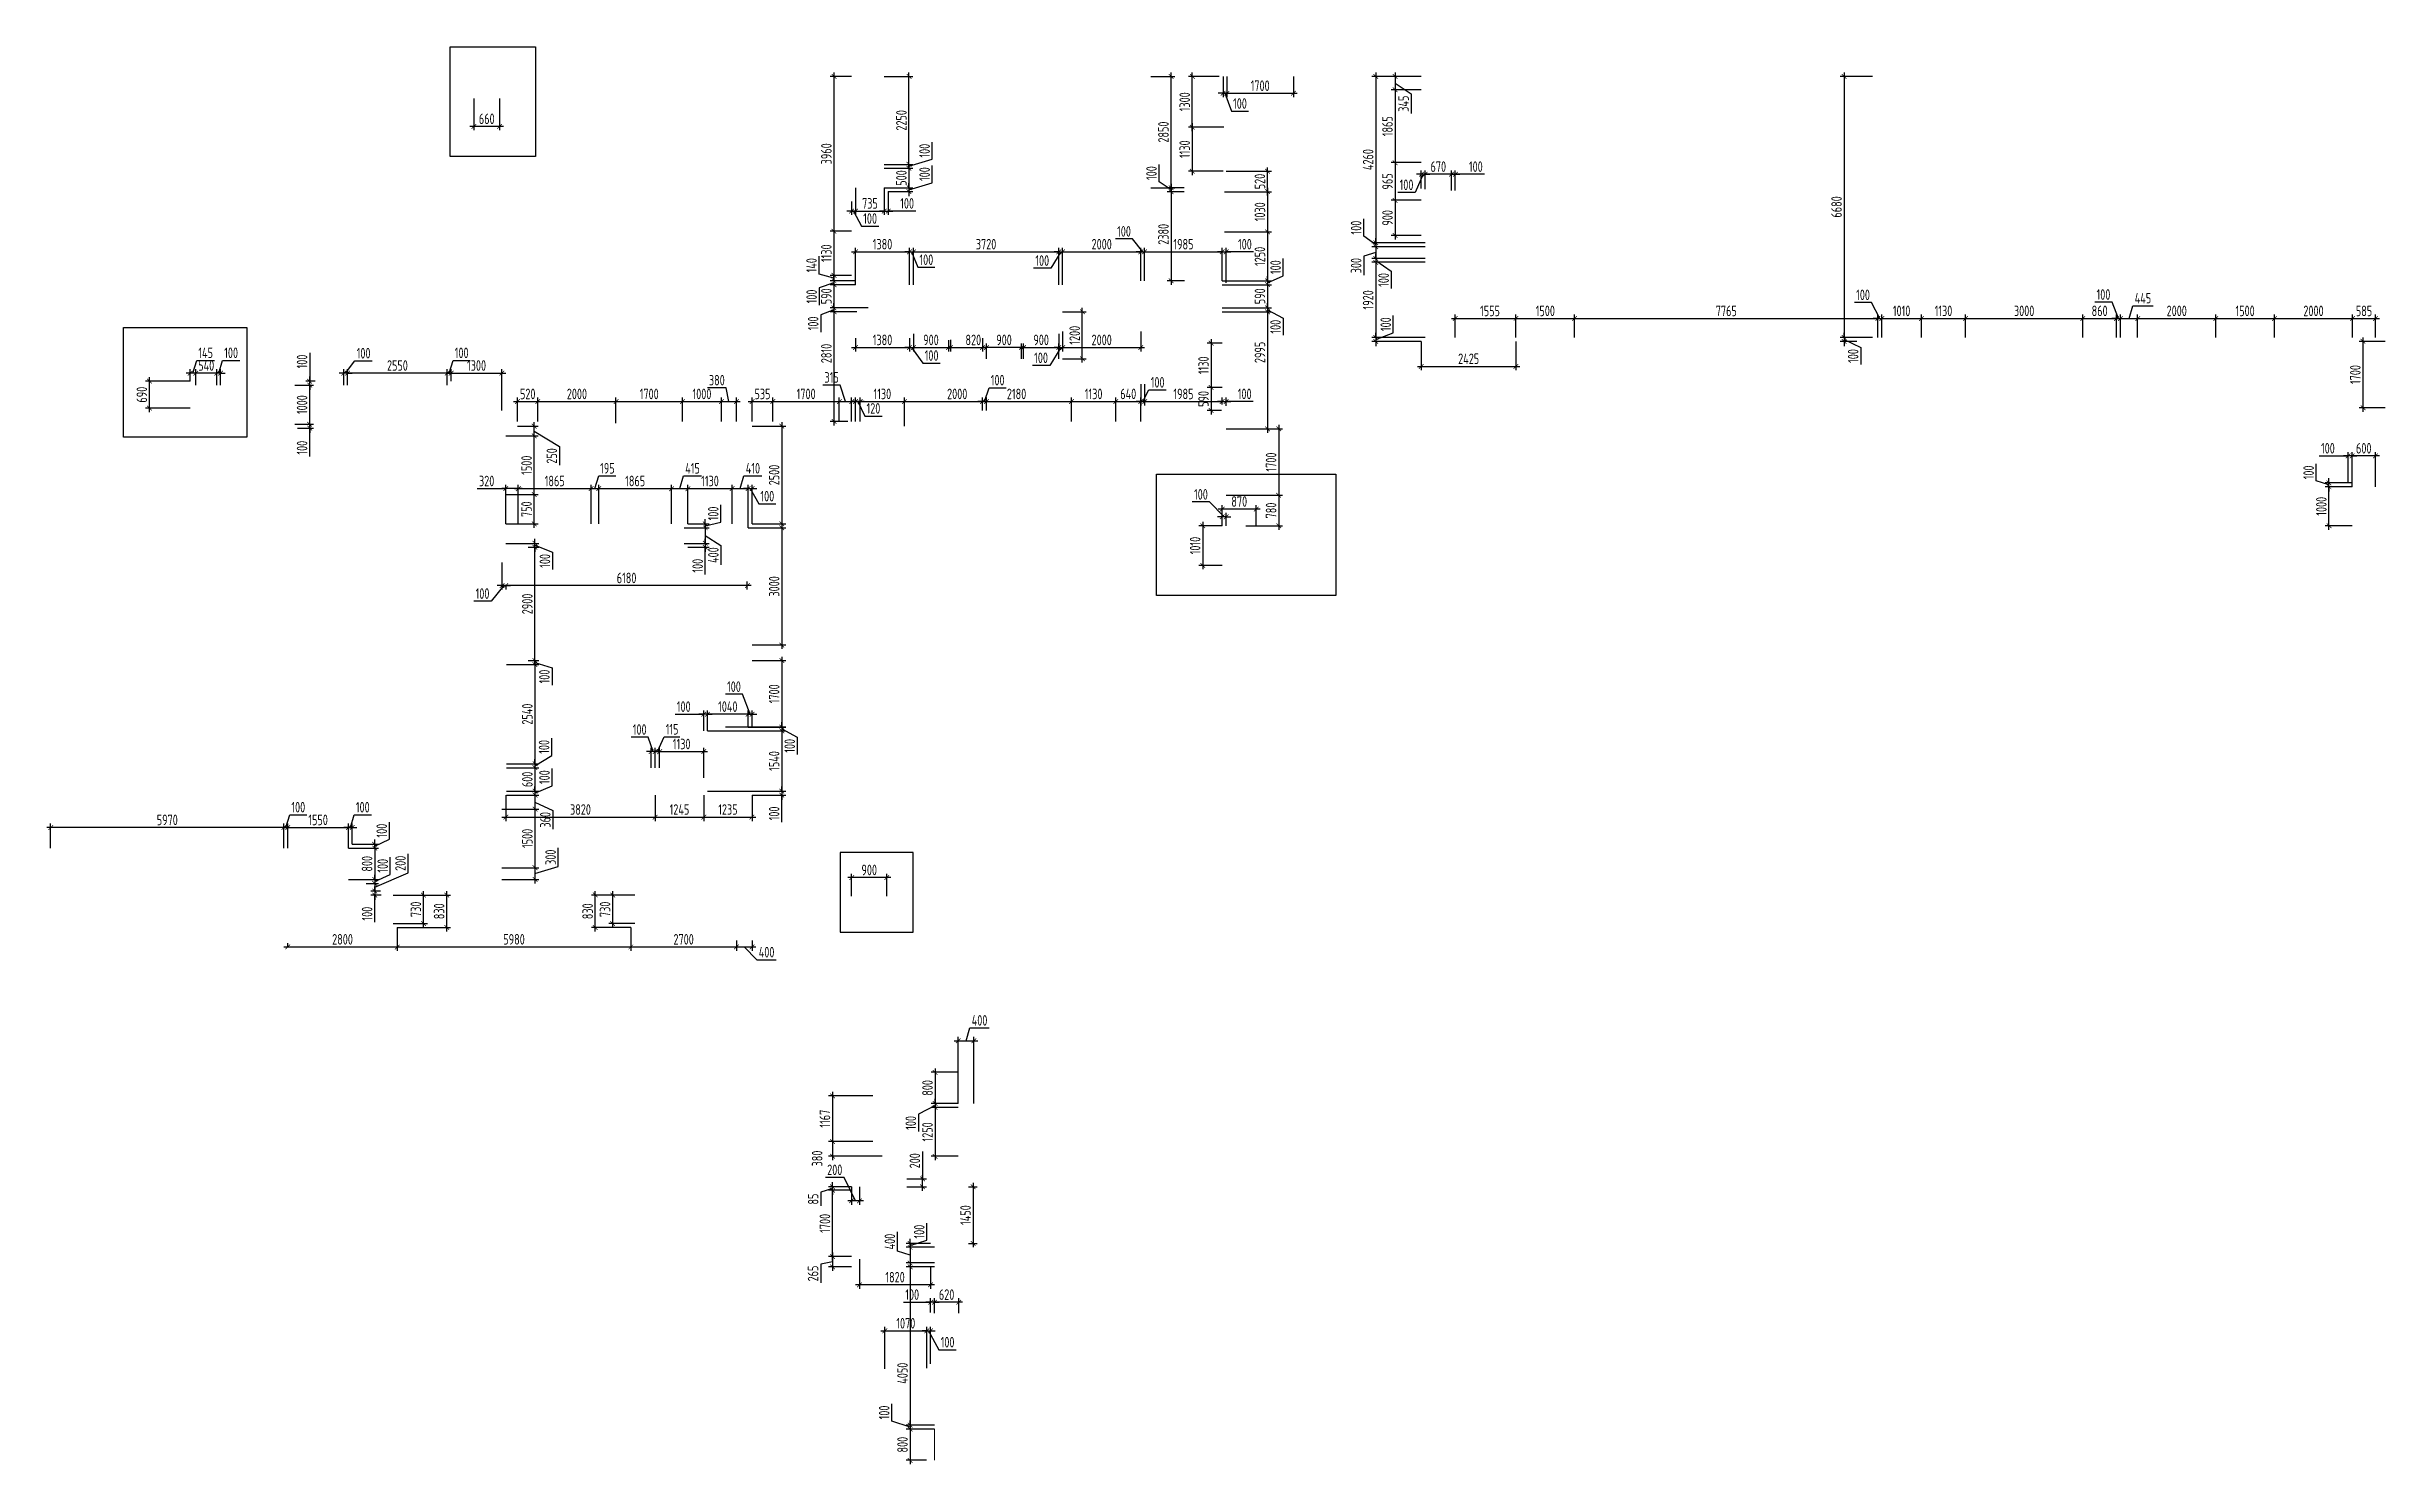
# Model space of a CAD drawing. Header units: millimetres. Extents: x -350007 to 536090, y -888 to 198380.
# Drawn here: x 51792 to 111642, y 91836 to 128109 of the extents above; entities that cross this region are included whole.
import ezdxf

# ---------------------------------------------------------------- set-up
doc = ezdxf.new("R2010")
doc.units = ezdxf.units.MM
doc.layers.add('АР_Размеры нов.', color=15, linetype='Continuous', lineweight=0)
doc.styles.add('ISOCPEUR', font='isocpeur.ttf', dxfattribs={"width": 0.7})
doc.dimstyles.new('R_100', dxfattribs={"dimtxt": 270, "dimasz": 120, "dimexe": 100, "dimexo": 0, "dimgap": 60, "dimtad": 1, "dimdec": 0, "dimrnd": 5, "dimzin": 0, "dimdsep": 46, "dimtxsty": 'ISOCPEUR', "dimblk": 'ARCHTICK', "dimcen": 0, "dimdle": 100, "dimclrd": 256, "dimclre": 256, "dimclrt": 256, "dimadec": 0, "dimazin": 0, "dimtfac": 2, "dimtdec": 0, "dimtofl": 0, "dimtmove": 1, "dimatfit": 3, "dimfxl": 1, "dimtvp": 3, "dimtolj": 1, "dimtzin": 0, "dimarcsym": 0})

msp = doc.modelspace()

# ---------------------------------------------------------------- blocks, each defined once
blk = doc.blocks.new('_ArchTick')
at = {"color": 0, "linetype": 'ByBlock', "const_width": 0.15}
blk.add_lwpolyline([(-0.5, -0.5), (0.5, 0.5)], dxfattribs=at)
blk = doc.blocks.new('*D2625')
at = {"layer": 'Defpoints', "color": 0, "ltscale": 100, "transparency": 16777216}
for p in [(74313, 95248), (73243, 94281), (74313, 94291)]:
    blk.add_point(p, dxfattribs=at)
at = {"layer": 'АР_Размеры нов.', "lineweight": -2, "ltscale": 100, "transparency": 16777216}
for p, q in [((73143, 95248), (74413, 95248)), ((73243, 94281), (73243, 95348)), ((74313, 94291), (74313, 95348))]:
    blk.add_line(p, q, dxfattribs=at)
at = {"layer": 'АР_Размеры нов.', "lineweight": -2, "ltscale": 100, "transparency": 16777216, "xscale": 120, "yscale": 120, "zscale": 120, "rotation": 180}
blk.add_blockref('_ArchTick', (73243, 95248), dxfattribs=at)
at = {"layer": 'АР_Размеры нов.', "lineweight": -2, "ltscale": 100, "transparency": 16777216, "xscale": 120, "yscale": 120, "zscale": 120}
blk.add_blockref('_ArchTick', (74313, 95248), dxfattribs=at)
at = {"layer": 'АР_Размеры нов.', "ltscale": 100, "transparency": 16777216, "insert": (73778, 95443), "char_height": 270, "attachment_point": 5, "style": 'ISOCPEUR'}
blk.add_mtext('\\A1;1070', dxfattribs=at)
blk = doc.blocks.new('*D2626')
at = {"layer": 'Defpoints', "color": 0, "ltscale": 100, "transparency": 16777216}
for p in [(72592, 97086), (72592, 96427), (74413, 96904)]:
    blk.add_point(p, dxfattribs=at)
at = {"layer": 'АР_Размеры нов.', "lineweight": -2, "ltscale": 100, "transparency": 16777216}
for p, q in [((72592, 97086), (72592, 96327)), ((74513, 96427), (72492, 96427)), ((74413, 96904), (74413, 96327))]:
    blk.add_line(p, q, dxfattribs=at)
at = {"layer": 'АР_Размеры нов.', "lineweight": -2, "ltscale": 100, "transparency": 16777216, "xscale": 120, "yscale": 120, "zscale": 120, "rotation": 180}
blk.add_blockref('_ArchTick', (72592, 96427), dxfattribs=at)
at = {"layer": 'АР_Размеры нов.', "lineweight": -2, "ltscale": 100, "transparency": 16777216, "xscale": 120, "yscale": 120, "zscale": 120}
blk.add_blockref('_ArchTick', (74413, 96427), dxfattribs=at)
at = {"layer": 'АР_Размеры нов.', "ltscale": 100, "transparency": 16777216, "insert": (73503, 96622), "char_height": 270, "attachment_point": 5, "style": 'ISOCPEUR'}
blk.add_mtext('\\A1;1820', dxfattribs=at)
blk = doc.blocks.new('*D2627')
at = {"layer": 'Defpoints', "color": 0, "ltscale": 100, "transparency": 16777216}
for p in [(63442, 108601), (63442, 107101), (64287, 107101)]:
    blk.add_point(p, dxfattribs=at)
at = {"layer": 'АР_Размеры нов.', "lineweight": -2, "ltscale": 100, "transparency": 16777216}
for p, q in [((63442, 108601), (64387, 108601)), ((64287, 108701), (64287, 107001)), ((63442, 107101), (64387, 107101))]:
    blk.add_line(p, q, dxfattribs=at)
at = {"layer": 'АР_Размеры нов.', "lineweight": -2, "ltscale": 100, "transparency": 16777216, "xscale": 120, "yscale": 120, "zscale": 120}
for p, rotation in [((64287, 108601), 90), ((64287, 107101), 270)]:
    blk.add_blockref('_ArchTick', p, dxfattribs=dict(at, rotation=rotation))
at = {"layer": 'АР_Размеры нов.', "ltscale": 100, "transparency": 16777216, "insert": (64092, 107851), "char_height": 270, "attachment_point": 5, "rotation": 90, "style": 'ISOCPEUR'}
blk.add_mtext('\\A1;1500', dxfattribs=at)
blk = doc.blocks.new('*D2628')
at = {"layer": 'Defpoints', "color": 0, "ltscale": 100, "transparency": 16777216}
for p in [(67477, 109740), (68607, 110072), (68607, 109403)]:
    blk.add_point(p, dxfattribs=at)
at = {"layer": 'АР_Размеры нов.', "lineweight": -2, "ltscale": 100, "transparency": 16777216}
for p, q in [((67477, 109740), (67477, 110172)), ((68607, 109403), (68607, 110172)), ((67377, 110072), (68707, 110072))]:
    blk.add_line(p, q, dxfattribs=at)
at = {"layer": 'АР_Размеры нов.', "lineweight": -2, "ltscale": 100, "transparency": 16777216, "xscale": 120, "yscale": 120, "zscale": 120, "rotation": 180}
blk.add_blockref('_ArchTick', (67477, 110072), dxfattribs=at)
at = {"layer": 'АР_Размеры нов.', "lineweight": -2, "ltscale": 100, "transparency": 16777216, "xscale": 120, "yscale": 120, "zscale": 120}
blk.add_blockref('_ArchTick', (68607, 110072), dxfattribs=at)
at = {"layer": 'АР_Размеры нов.', "ltscale": 100, "transparency": 16777216, "insert": (68042, 110267), "char_height": 270, "attachment_point": 5, "style": 'ISOCPEUR'}
blk.add_mtext('\\A1;1130', dxfattribs=at)
blk = doc.blocks.new('*D2629')
at = {"layer": 'Defpoints', "color": 0, "ltscale": 100, "transparency": 16777216}
for p in [(81937, 124401), (81937, 123371), (83037, 123371)]:
    blk.add_point(p, dxfattribs=at)
at = {"layer": 'АР_Размеры нов.', "lineweight": -2, "ltscale": 100, "transparency": 16777216}
for p, q in [((83037, 124501), (83037, 123271)), ((81937, 124401), (83137, 124401)), ((81937, 123371), (83137, 123371))]:
    blk.add_line(p, q, dxfattribs=at)
at = {"layer": 'АР_Размеры нов.', "lineweight": -2, "ltscale": 100, "transparency": 16777216, "xscale": 120, "yscale": 120, "zscale": 120}
for p, rotation in [((83037, 124401), 90), ((83037, 123371), 270)]:
    blk.add_blockref('_ArchTick', p, dxfattribs=dict(at, rotation=rotation))
at = {"layer": 'АР_Размеры нов.', "ltscale": 100, "transparency": 16777216, "insert": (82842, 123886), "char_height": 270, "attachment_point": 5, "rotation": 90, "style": 'ISOCPEUR'}
blk.add_mtext('\\A1;1030', dxfattribs=at)
blk = doc.blocks.new('*D2630')
at = {"layer": 'Defpoints', "color": 0, "ltscale": 100, "transparency": 16777216}
for p in [(81921, 126052), (81111, 124922), (81901, 124922)]:
    blk.add_point(p, dxfattribs=at)
at = {"layer": 'АР_Размеры нов.', "lineweight": -2, "ltscale": 100, "transparency": 16777216}
for p, q in [((81921, 126052), (81011, 126052)), ((81111, 126152), (81111, 124822)), ((81901, 124922), (81011, 124922))]:
    blk.add_line(p, q, dxfattribs=at)
at = {"layer": 'АР_Размеры нов.', "lineweight": -2, "ltscale": 100, "transparency": 16777216, "xscale": 120, "yscale": 120, "zscale": 120}
for p, rotation in [((81111, 126052), 90), ((81111, 124922), 270)]:
    blk.add_blockref('_ArchTick', p, dxfattribs=dict(at, rotation=rotation))
at = {"layer": 'АР_Размеры нов.', "ltscale": 100, "transparency": 16777216, "insert": (80916, 125487), "char_height": 270, "attachment_point": 5, "rotation": 90, "style": 'ISOCPEUR'}
blk.add_mtext('\\A1;1130', dxfattribs=at)
blk = doc.blocks.new('*D2657')
at = {"layer": 'Defpoints', "color": 0, "ltscale": 100, "transparency": 16777216}
for p in [(72612, 118521), (73743, 119030), (73743, 118401)]:
    blk.add_point(p, dxfattribs=at)
at = {"layer": 'АР_Размеры нов.', "lineweight": -2, "ltscale": 100, "transparency": 16777216}
for p, q in [((72612, 118521), (72612, 119130)), ((73743, 118401), (73743, 119130)), ((72512, 119030), (73843, 119030))]:
    blk.add_line(p, q, dxfattribs=at)
at = {"layer": 'АР_Размеры нов.', "lineweight": -2, "ltscale": 100, "transparency": 16777216, "xscale": 120, "yscale": 120, "zscale": 120, "rotation": 180}
blk.add_blockref('_ArchTick', (72612, 119030), dxfattribs=at)
at = {"layer": 'АР_Размеры нов.', "lineweight": -2, "ltscale": 100, "transparency": 16777216, "xscale": 120, "yscale": 120, "zscale": 120}
blk.add_blockref('_ArchTick', (73743, 119030), dxfattribs=at)
at = {"layer": 'АР_Размеры нов.', "ltscale": 100, "transparency": 16777216, "insert": (73178, 119225), "char_height": 270, "attachment_point": 5, "style": 'ISOCPEUR'}
blk.add_mtext('\\A1;1130', dxfattribs=at)
blk = doc.blocks.new('*D2658')
at = {"layer": 'Defpoints', "color": 0, "ltscale": 100, "transparency": 16777216}
for p in [(81877, 120523), (81592, 119393), (81877, 119393)]:
    blk.add_point(p, dxfattribs=at)
at = {"layer": 'АР_Размеры нов.', "lineweight": -2, "ltscale": 100, "transparency": 16777216}
for p, q in [((81877, 120523), (81492, 120523)), ((81592, 120623), (81592, 119293)), ((81877, 119393), (81492, 119393))]:
    blk.add_line(p, q, dxfattribs=at)
at = {"layer": 'АР_Размеры нов.', "lineweight": -2, "ltscale": 100, "transparency": 16777216, "xscale": 120, "yscale": 120, "zscale": 120}
for p, rotation in [((81592, 120523), 90), ((81592, 119393), 270)]:
    blk.add_blockref('_ArchTick', p, dxfattribs=dict(at, rotation=rotation))
at = {"layer": 'АР_Размеры нов.', "ltscale": 100, "transparency": 16777216, "insert": (81397, 119958), "char_height": 270, "attachment_point": 5, "rotation": 90, "style": 'ISOCPEUR'}
blk.add_mtext('\\A1;1130', dxfattribs=at)
blk = doc.blocks.new('*D2659')
at = {"layer": 'Defpoints', "color": 0, "ltscale": 100, "transparency": 16777216}
for p in [(111642, 120571), (111072, 118871), (111642, 118871)]:
    blk.add_point(p, dxfattribs=at)
at = {"layer": 'АР_Размеры нов.', "lineweight": -2, "ltscale": 100, "transparency": 16777216}
for p, q in [((111642, 120571), (110972, 120571)), ((111072, 120671), (111072, 118771)), ((111642, 118871), (110972, 118871))]:
    blk.add_line(p, q, dxfattribs=at)
at = {"layer": 'АР_Размеры нов.', "lineweight": -2, "ltscale": 100, "transparency": 16777216, "xscale": 120, "yscale": 120, "zscale": 120}
for p, rotation in [((111072, 120571), 90), ((111072, 118871), 270)]:
    blk.add_blockref('_ArchTick', p, dxfattribs=dict(at, rotation=rotation))
at = {"layer": 'АР_Размеры нов.', "ltscale": 100, "transparency": 16777216, "insert": (110877, 119721), "char_height": 270, "attachment_point": 5, "rotation": 90, "style": 'ISOCPEUR'}
blk.add_mtext('\\A1;1700', dxfattribs=at)
blk = doc.blocks.new('*D2718')
at = {"layer": 'Defpoints', "color": 0, "ltscale": 100, "transparency": 16777216}
for p in [(71904, 98850), (72392, 98850), (72392, 97150)]:
    blk.add_point(p, dxfattribs=at)
at = {"layer": 'АР_Размеры нов.', "lineweight": -2, "ltscale": 100, "transparency": 16777216}
for p, q in [((72392, 98850), (71804, 98850)), ((71904, 97050), (71904, 98950)), ((72392, 97150), (71804, 97150))]:
    blk.add_line(p, q, dxfattribs=at)
at = {"layer": 'АР_Размеры нов.', "lineweight": -2, "ltscale": 100, "transparency": 16777216, "xscale": 120, "yscale": 120, "zscale": 120}
for p, rotation in [((71904, 98850), 90), ((71904, 97150), 270)]:
    blk.add_blockref('_ArchTick', p, dxfattribs=dict(at, rotation=rotation))
at = {"layer": 'АР_Размеры нов.', "ltscale": 100, "transparency": 16777216, "insert": (71709, 98000), "char_height": 270, "attachment_point": 5, "rotation": 90, "style": 'ISOCPEUR'}
blk.add_mtext('\\A1;1700', dxfattribs=at)
blk = doc.blocks.new('*D2879')
at = {"layer": 'Defpoints', "color": 0, "ltscale": 100, "transparency": 16777216}
for p in [(72392, 100095), (71904, 99716), (73172, 99716)]:
    blk.add_point(p, dxfattribs=at)
at = {"layer": 'АР_Размеры нов.', "lineweight": -2, "ltscale": 100, "transparency": 16777216}
for p, q in [((72392, 100095), (71804, 100095)), ((71904, 100195), (71904, 99616)), ((73172, 99716), (71804, 99716))]:
    blk.add_line(p, q, dxfattribs=at)
at = {"layer": 'АР_Размеры нов.', "lineweight": -2, "ltscale": 100, "transparency": 16777216, "xscale": 120, "yscale": 120, "zscale": 120}
for p, rotation in [((71904, 100095), 90), ((71904, 99716), 270)]:
    blk.add_blockref('_ArchTick', p, dxfattribs=dict(at, rotation=rotation))
at = {"layer": 'АР_Размеры нов.', "ltscale": 100, "transparency": 16777216, "insert": (71509, 99659), "char_height": 270, "attachment_point": 5, "rotation": 90, "style": 'ISOCPEUR'}
blk.add_mtext('\\A1;380', dxfattribs=at)
blk = doc.blocks.new('*D2881')
at = {"layer": 'Defpoints', "color": 0, "ltscale": 100, "transparency": 16777216}
for p in [(72931, 101262), (71904, 100095), (72931, 100095)]:
    blk.add_point(p, dxfattribs=at)
at = {"layer": 'АР_Размеры нов.', "lineweight": -2, "ltscale": 100, "transparency": 16777216}
for p, q in [((72931, 101262), (71804, 101262)), ((71904, 101362), (71904, 99995)), ((72931, 100095), (71804, 100095))]:
    blk.add_line(p, q, dxfattribs=at)
at = {"layer": 'АР_Размеры нов.', "lineweight": -2, "ltscale": 100, "transparency": 16777216, "xscale": 120, "yscale": 120, "zscale": 120}
for p, rotation in [((71904, 101262), 90), ((71904, 100095), 270)]:
    blk.add_blockref('_ArchTick', p, dxfattribs=dict(at, rotation=rotation))
at = {"layer": 'АР_Размеры нов.', "ltscale": 100, "transparency": 16777216, "insert": (71709, 100679), "char_height": 270, "attachment_point": 5, "rotation": 90, "style": 'ISOCPEUR'}
blk.add_mtext('\\A1;1167', dxfattribs=at)
blk = doc.blocks.new('*D2883')
at = {"layer": 'Defpoints', "color": 0, "ltscale": 100, "transparency": 16777216}
for p in [(74413, 95248), (74313, 94401), (74413, 94401)]:
    blk.add_point(p, dxfattribs=at)
at = {"layer": 'АР_Размеры нов.', "lineweight": -2, "ltscale": 100, "transparency": 16777216}
for p, q in [((74313, 95248), (74193, 95248)), ((74313, 94401), (74313, 95348)), ((74313, 95248), (74413, 95248)), ((74363, 95248), (74626, 94764)), ((74413, 94401), (74413, 95348)), ((74413, 95248), (74533, 95248)), ((74626, 94764), (75067, 94764))]:
    blk.add_line(p, q, dxfattribs=at)
at = {"layer": 'АР_Размеры нов.', "lineweight": -2, "ltscale": 100, "transparency": 16777216, "xscale": 120, "yscale": 120, "zscale": 120}
blk.add_blockref('_ArchTick', (74313, 95248), dxfattribs=at)
at = {"layer": 'АР_Размеры нов.', "lineweight": -2, "ltscale": 100, "transparency": 16777216, "xscale": 120, "yscale": 120, "zscale": 120, "rotation": 180}
blk.add_blockref('_ArchTick', (74413, 95248), dxfattribs=at)
at = {"layer": 'АР_Размеры нов.', "ltscale": 100, "transparency": 16777216, "insert": (74847, 94959), "char_height": 270, "attachment_point": 5, "style": 'ISOCPEUR'}
blk.add_mtext('\\A1;100', dxfattribs=at)
blk = doc.blocks.new('*D2241')
at = {"layer": 'Defpoints', "color": 0, "ltscale": 500, "transparency": 16777216}
for p in [(59492, 119757), (59492, 119451), (62042, 119451)]:
    blk.add_point(p, dxfattribs=at)
at = {"layer": 'АР_Размеры нов.', "lineweight": -2, "ltscale": 500, "transparency": 16777216}
for p, q in [((62142, 119757), (59392, 119757)), ((59492, 119451), (59492, 119857)), ((62042, 119451), (62042, 119857))]:
    blk.add_line(p, q, dxfattribs=at)
at = {"layer": 'АР_Размеры нов.', "lineweight": -2, "ltscale": 500, "transparency": 16777216, "xscale": 120, "yscale": 120, "zscale": 120, "rotation": 180}
blk.add_blockref('_ArchTick', (59492, 119757), dxfattribs=at)
at = {"layer": 'АР_Размеры нов.', "lineweight": -2, "ltscale": 500, "transparency": 16777216, "xscale": 120, "yscale": 120, "zscale": 120}
blk.add_blockref('_ArchTick', (62042, 119757), dxfattribs=at)
at = {"layer": 'АР_Размеры нов.', "lineweight": 13, "ltscale": 500, "transparency": 16777216, "insert": (60767, 119952), "char_height": 270, "attachment_point": 5, "style": 'ISOCPEUR'}
blk.add_mtext('\\A1;2550', dxfattribs=at)
blk = doc.blocks.new('*D2242')
at = {"layer": 'Defpoints', "color": 0, "ltscale": 500, "transparency": 16777216}
for p in [(59392, 119757), (59392, 119451), (59492, 119451)]:
    blk.add_point(p, dxfattribs=at)
at = {"layer": 'АР_Размеры нов.', "lineweight": -2, "ltscale": 500, "transparency": 16777216}
for p, q in [((59392, 119757), (59272, 119757)), ((59392, 119451), (59392, 119857)), ((59492, 119757), (59392, 119757)), ((59442, 119757), (59680, 120071)), ((59492, 119451), (59492, 119857)), ((59492, 119757), (59612, 119757)), ((59680, 120071), (60122, 120071))]:
    blk.add_line(p, q, dxfattribs=at)
at = {"layer": 'АР_Размеры нов.', "lineweight": -2, "ltscale": 500, "transparency": 16777216, "xscale": 120, "yscale": 120, "zscale": 120}
blk.add_blockref('_ArchTick', (59392, 119757), dxfattribs=at)
at = {"layer": 'АР_Размеры нов.', "lineweight": -2, "ltscale": 500, "transparency": 16777216, "xscale": 120, "yscale": 120, "zscale": 120, "rotation": 180}
blk.add_blockref('_ArchTick', (59492, 119757), dxfattribs=at)
at = {"layer": 'АР_Размеры нов.', "lineweight": 13, "ltscale": 500, "transparency": 16777216, "insert": (59901, 120266), "char_height": 270, "attachment_point": 5, "style": 'ISOCPEUR'}
blk.add_mtext('\\A1;100', dxfattribs=at)
blk = doc.blocks.new('*D2243')
at = {"layer": 'Defpoints', "color": 0, "ltscale": 500, "transparency": 16777216}
for p in [(56142, 119757), (56142, 119451), (56242, 119451)]:
    blk.add_point(p, dxfattribs=at)
at = {"layer": 'АР_Размеры нов.', "lineweight": -2, "ltscale": 500, "transparency": 16777216}
for p, q in [((56142, 119757), (56022, 119757)), ((56142, 119451), (56142, 119857)), ((56242, 119757), (56142, 119757)), ((56192, 119757), (56290, 120082)), ((56242, 119451), (56242, 119857)), ((56242, 119757), (56362, 119757)), ((56290, 120082), (56731, 120082))]:
    blk.add_line(p, q, dxfattribs=at)
at = {"layer": 'АР_Размеры нов.', "lineweight": -2, "ltscale": 500, "transparency": 16777216, "xscale": 120, "yscale": 120, "zscale": 120}
blk.add_blockref('_ArchTick', (56142, 119757), dxfattribs=at)
at = {"layer": 'АР_Размеры нов.', "lineweight": -2, "ltscale": 500, "transparency": 16777216, "xscale": 120, "yscale": 120, "zscale": 120, "rotation": 180}
blk.add_blockref('_ArchTick', (56242, 119757), dxfattribs=at)
at = {"layer": 'АР_Размеры нов.', "lineweight": 13, "ltscale": 500, "transparency": 16777216, "insert": (56511, 120277), "char_height": 270, "attachment_point": 5, "style": 'ISOCPEUR'}
blk.add_mtext('\\A1;100', dxfattribs=at)
blk = doc.blocks.new('*D2244')
at = {"layer": 'Defpoints', "color": 0, "ltscale": 500, "transparency": 16777216}
for p in [(55604, 119757), (55604, 119451), (56142, 119451)]:
    blk.add_point(p, dxfattribs=at)
at = {"layer": 'АР_Размеры нов.', "lineweight": -2, "ltscale": 500, "transparency": 16777216}
for p, q in [((56242, 119757), (55504, 119757)), ((55604, 119451), (55604, 119857)), ((56142, 119451), (56142, 119857))]:
    blk.add_line(p, q, dxfattribs=at)
at = {"layer": 'АР_Размеры нов.', "lineweight": -2, "ltscale": 500, "transparency": 16777216, "xscale": 120, "yscale": 120, "zscale": 120, "rotation": 180}
blk.add_blockref('_ArchTick', (55604, 119757), dxfattribs=at)
at = {"layer": 'АР_Размеры нов.', "lineweight": -2, "ltscale": 500, "transparency": 16777216, "xscale": 120, "yscale": 120, "zscale": 120}
blk.add_blockref('_ArchTick', (56142, 119757), dxfattribs=at)
at = {"layer": 'АР_Размеры нов.', "lineweight": 13, "ltscale": 500, "transparency": 16777216, "insert": (55873, 119952), "char_height": 270, "attachment_point": 5, "style": 'ISOCPEUR'}
blk.add_mtext('\\A1;540', dxfattribs=at)
blk = doc.blocks.new('*D2245')
at = {"layer": 'Defpoints', "color": 0, "ltscale": 500, "transparency": 16777216}
for p in [(55459, 119757), (55459, 119551), (55604, 119451)]:
    blk.add_point(p, dxfattribs=at)
at = {"layer": 'АР_Размеры нов.', "lineweight": -2, "ltscale": 500, "transparency": 16777216}
for p, q in [((55704, 119757), (55359, 119757)), ((55459, 119551), (55459, 119857)), ((55532, 119757), (55629, 120082)), ((55604, 119451), (55604, 119857)), ((55629, 120082), (56089, 120082))]:
    blk.add_line(p, q, dxfattribs=at)
at = {"layer": 'АР_Размеры нов.', "lineweight": -2, "ltscale": 500, "transparency": 16777216, "xscale": 120, "yscale": 120, "zscale": 120, "rotation": 180}
blk.add_blockref('_ArchTick', (55459, 119757), dxfattribs=at)
at = {"layer": 'АР_Размеры нов.', "lineweight": -2, "ltscale": 500, "transparency": 16777216, "xscale": 120, "yscale": 120, "zscale": 120}
blk.add_blockref('_ArchTick', (55604, 119757), dxfattribs=at)
at = {"layer": 'АР_Размеры нов.', "lineweight": 13, "ltscale": 500, "transparency": 16777216, "insert": (55859, 120277), "char_height": 270, "attachment_point": 5, "style": 'ISOCPEUR'}
blk.add_mtext('\\A1;145', dxfattribs=at)
blk = doc.blocks.new('*D2328')
at = {"layer": 'Defpoints', "color": 0, "ltscale": 500, "transparency": 16777216}
for p in [(72392, 97150), (71904, 96886), (72392, 96886)]:
    blk.add_point(p, dxfattribs=at)
at = {"layer": 'АР_Размеры нов.', "lineweight": -2, "ltscale": 500, "transparency": 16777216}
for p, q in [((71904, 97018), (71600, 96956)), ((72392, 97150), (71804, 97150)), ((71904, 97250), (71904, 96786)), ((71600, 96956), (71600, 96477)), ((72392, 96886), (71804, 96886))]:
    blk.add_line(p, q, dxfattribs=at)
at = {"layer": 'АР_Размеры нов.', "lineweight": -2, "ltscale": 500, "transparency": 16777216, "xscale": 120, "yscale": 120, "zscale": 120}
for p, rotation in [((71904, 97150), 90), ((71904, 96886), 270)]:
    blk.add_blockref('_ArchTick', p, dxfattribs=dict(at, rotation=rotation))
at = {"layer": 'АР_Размеры нов.', "lineweight": 13, "ltscale": 500, "transparency": 16777216, "insert": (71405, 96716), "char_height": 270, "attachment_point": 5, "rotation": 90, "style": 'ISOCPEUR'}
blk.add_mtext('\\A1;265', dxfattribs=at)
blk = doc.blocks.new('*D2329')
at = {"layer": 'Defpoints', "color": 0, "ltscale": 500, "transparency": 16777216}
for p in [(72392, 98936), (72592, 98936), (72392, 98576)]:
    blk.add_point(p, dxfattribs=at)
at = {"layer": 'АР_Размеры нов.', "lineweight": -2, "ltscale": 500, "transparency": 16777216}
for p, q in [((72200, 99174), (71721, 99174)), ((72492, 98576), (72200, 99174)), ((72392, 98936), (72392, 98476)), ((72592, 98936), (72592, 98476)), ((72692, 98576), (72292, 98576))]:
    blk.add_line(p, q, dxfattribs=at)
at = {"layer": 'АР_Размеры нов.', "lineweight": -2, "ltscale": 500, "transparency": 16777216, "xscale": 120, "yscale": 120, "zscale": 120, "rotation": 180}
blk.add_blockref('_ArchTick', (72392, 98576), dxfattribs=at)
at = {"layer": 'АР_Размеры нов.', "lineweight": -2, "ltscale": 500, "transparency": 16777216, "xscale": 120, "yscale": 120, "zscale": 120}
blk.add_blockref('_ArchTick', (72592, 98576), dxfattribs=at)
at = {"layer": 'АР_Размеры нов.', "lineweight": 13, "ltscale": 500, "transparency": 16777216, "insert": (71960, 99369), "char_height": 270, "attachment_point": 5, "style": 'ISOCPEUR'}
blk.add_mtext('\\A1;200', dxfattribs=at)
blk = doc.blocks.new('*D2330')
at = {"layer": 'Defpoints', "color": 0, "ltscale": 500, "transparency": 16777216}
for p in [(74513, 95981), (74513, 95698), (75132, 95698)]:
    blk.add_point(p, dxfattribs=at)
at = {"layer": 'АР_Размеры нов.', "lineweight": -2, "ltscale": 500, "transparency": 16777216}
for p, q in [((75232, 95981), (74413, 95981)), ((74513, 95698), (74513, 96081)), ((75132, 95698), (75132, 96081))]:
    blk.add_line(p, q, dxfattribs=at)
at = {"layer": 'АР_Размеры нов.', "lineweight": -2, "ltscale": 500, "transparency": 16777216, "xscale": 120, "yscale": 120, "zscale": 120, "rotation": 180}
blk.add_blockref('_ArchTick', (74513, 95981), dxfattribs=at)
at = {"layer": 'АР_Размеры нов.', "lineweight": -2, "ltscale": 500, "transparency": 16777216, "xscale": 120, "yscale": 120, "zscale": 120}
blk.add_blockref('_ArchTick', (75132, 95981), dxfattribs=at)
at = {"layer": 'АР_Размеры нов.', "lineweight": 13, "ltscale": 500, "transparency": 16777216, "insert": (74823, 96176), "char_height": 270, "attachment_point": 5, "style": 'ISOCPEUR'}
blk.add_mtext('\\A1;620', dxfattribs=at)
blk = doc.blocks.new('*D2331')
at = {"layer": 'Defpoints', "color": 0, "ltscale": 500, "transparency": 16777216}
for p in [(74413, 95981), (74413, 95718), (74513, 95698)]:
    blk.add_point(p, dxfattribs=at)
at = {"layer": 'АР_Размеры нов.', "lineweight": -2, "ltscale": 500, "transparency": 16777216}
for p, q in [((73721, 95981), (74413, 95981)), ((74413, 95981), (74293, 95981)), ((74413, 95718), (74413, 96081)), ((74513, 95981), (74413, 95981)), ((74513, 95698), (74513, 96081)), ((74513, 95981), (74633, 95981))]:
    blk.add_line(p, q, dxfattribs=at)
at = {"layer": 'АР_Размеры нов.', "lineweight": -2, "ltscale": 500, "transparency": 16777216, "xscale": 120, "yscale": 120, "zscale": 120}
blk.add_blockref('_ArchTick', (74413, 95981), dxfattribs=at)
at = {"layer": 'АР_Размеры нов.', "lineweight": -2, "ltscale": 500, "transparency": 16777216, "xscale": 120, "yscale": 120, "zscale": 120, "rotation": 180}
blk.add_blockref('_ArchTick', (74513, 95981), dxfattribs=at)
at = {"layer": 'АР_Размеры нов.', "lineweight": 13, "ltscale": 500, "transparency": 16777216, "insert": (73942, 96176), "char_height": 270, "attachment_point": 5, "style": 'ISOCPEUR'}
blk.add_mtext('\\A1;100', dxfattribs=at)
blk = doc.blocks.new('*D2336')
at = {"layer": 'Defpoints', "color": 0, "ltscale": 500, "transparency": 16777216}
for p in [(75120, 101866), (74528, 101066), (75119, 101066)]:
    blk.add_point(p, dxfattribs=at)
at = {"layer": 'АР_Размеры нов.', "lineweight": -2, "ltscale": 500, "transparency": 16777216}
for p, q in [((75120, 101866), (74428, 101866)), ((74528, 101966), (74528, 100966)), ((75119, 101066), (74428, 101066))]:
    blk.add_line(p, q, dxfattribs=at)
at = {"layer": 'АР_Размеры нов.', "lineweight": -2, "ltscale": 500, "transparency": 16777216, "xscale": 120, "yscale": 120, "zscale": 120}
for p, rotation in [((74528, 101866), 90), ((74528, 101066), 270)]:
    blk.add_blockref('_ArchTick', p, dxfattribs=dict(at, rotation=rotation))
at = {"layer": 'АР_Размеры нов.', "lineweight": 13, "ltscale": 500, "transparency": 16777216, "insert": (74333, 101466), "char_height": 270, "attachment_point": 5, "rotation": 90, "style": 'ISOCPEUR'}
blk.add_mtext('\\A1;800', dxfattribs=at)
blk = doc.blocks.new('*D2337')
at = {"layer": 'Defpoints', "color": 0, "ltscale": 500, "transparency": 16777216}
for p in [(74528, 100964), (75119, 101066), (75120, 100964)]:
    blk.add_point(p, dxfattribs=at)
at = {"layer": 'АР_Размеры нов.', "lineweight": -2, "ltscale": 500, "transparency": 16777216}
for p, q in [((74528, 101066), (74528, 101186)), ((74528, 101015), (74101, 100792)), ((74101, 100792), (74101, 100351)), ((75119, 101066), (74428, 101066)), ((75120, 100964), (74428, 100964)), ((74528, 101066), (74528, 100964)), ((74528, 100964), (74528, 100844))]:
    blk.add_line(p, q, dxfattribs=at)
at = {"layer": 'АР_Размеры нов.', "lineweight": -2, "ltscale": 500, "transparency": 16777216, "xscale": 120, "yscale": 120, "zscale": 120}
for p, rotation in [((74528, 101066), 270), ((74528, 100964), 90)]:
    blk.add_blockref('_ArchTick', p, dxfattribs=dict(at, rotation=rotation))
at = {"layer": 'АР_Размеры нов.', "lineweight": 13, "ltscale": 500, "transparency": 16777216, "insert": (73906, 100571), "char_height": 270, "attachment_point": 5, "rotation": 90, "style": 'ISOCPEUR'}
blk.add_mtext('\\A1;100', dxfattribs=at)
blk = doc.blocks.new('*D2338')
at = {"layer": 'Defpoints', "color": 0, "ltscale": 500, "transparency": 16777216}
for p in [(75520, 102674), (75119, 101066), (75520, 101066)]:
    blk.add_point(p, dxfattribs=at)
at = {"layer": 'АР_Размеры нов.', "lineweight": -2, "ltscale": 500, "transparency": 16777216}
for p, q in [((75319, 102674), (75417, 102999)), ((75417, 102999), (75915, 102999)), ((75019, 102674), (75620, 102674)), ((75119, 101066), (75119, 102774)), ((75520, 101066), (75520, 102774))]:
    blk.add_line(p, q, dxfattribs=at)
at = {"layer": 'АР_Размеры нов.', "lineweight": -2, "ltscale": 500, "transparency": 16777216, "xscale": 120, "yscale": 120, "zscale": 120, "rotation": 180}
blk.add_blockref('_ArchTick', (75119, 102674), dxfattribs=at)
at = {"layer": 'АР_Размеры нов.', "lineweight": -2, "ltscale": 500, "transparency": 16777216, "xscale": 120, "yscale": 120, "zscale": 120}
blk.add_blockref('_ArchTick', (75520, 102674), dxfattribs=at)
at = {"layer": 'АР_Размеры нов.', "lineweight": 13, "ltscale": 500, "transparency": 16777216, "insert": (75666, 103194), "char_height": 270, "attachment_point": 5, "style": 'ISOCPEUR'}
blk.add_mtext('\\A1;400', dxfattribs=at)
blk = doc.blocks.new('*D2339')
at = {"layer": 'Defpoints', "color": 0, "ltscale": 500, "transparency": 16777216}
for p in [(59512, 108129), (57962, 107601), (59512, 107601)]:
    blk.add_point(p, dxfattribs=at)
at = {"layer": 'АР_Размеры нов.', "lineweight": -2, "ltscale": 500, "transparency": 16777216}
for p, q in [((57862, 108129), (59612, 108129)), ((57962, 107601), (57962, 108229)), ((59512, 107601), (59512, 108229))]:
    blk.add_line(p, q, dxfattribs=at)
at = {"layer": 'АР_Размеры нов.', "lineweight": -2, "ltscale": 500, "transparency": 16777216, "xscale": 120, "yscale": 120, "zscale": 120, "rotation": 180}
blk.add_blockref('_ArchTick', (57962, 108129), dxfattribs=at)
at = {"layer": 'АР_Размеры нов.', "lineweight": -2, "ltscale": 500, "transparency": 16777216, "xscale": 120, "yscale": 120, "zscale": 120}
blk.add_blockref('_ArchTick', (59512, 108129), dxfattribs=at)
at = {"layer": 'АР_Размеры нов.', "lineweight": 13, "ltscale": 500, "transparency": 16777216, "insert": (58737, 108324), "char_height": 270, "attachment_point": 5, "style": 'ISOCPEUR'}
blk.add_mtext('\\A1;1550', dxfattribs=at)
blk = doc.blocks.new('*D2340')
at = {"layer": 'Defpoints', "color": 0, "ltscale": 500, "transparency": 16777216}
for p in [(59612, 108129), (59512, 107601), (59612, 107701)]:
    blk.add_point(p, dxfattribs=at)
at = {"layer": 'АР_Размеры нов.', "lineweight": -2, "ltscale": 500, "transparency": 16777216}
for p, q in [((59562, 108129), (59660, 108454)), ((59660, 108454), (60101, 108454)), ((59512, 108129), (59392, 108129)), ((59512, 107601), (59512, 108229)), ((59512, 108129), (59612, 108129)), ((59612, 107701), (59612, 108229)), ((59612, 108129), (59732, 108129))]:
    blk.add_line(p, q, dxfattribs=at)
at = {"layer": 'АР_Размеры нов.', "lineweight": -2, "ltscale": 500, "transparency": 16777216, "xscale": 120, "yscale": 120, "zscale": 120}
blk.add_blockref('_ArchTick', (59512, 108129), dxfattribs=at)
at = {"layer": 'АР_Размеры нов.', "lineweight": -2, "ltscale": 500, "transparency": 16777216, "xscale": 120, "yscale": 120, "zscale": 120, "rotation": 180}
blk.add_blockref('_ArchTick', (59612, 108129), dxfattribs=at)
at = {"layer": 'АР_Размеры нов.', "lineweight": 13, "ltscale": 500, "transparency": 16777216, "insert": (59880, 108649), "char_height": 270, "attachment_point": 5, "style": 'ISOCPEUR'}
blk.add_mtext('\\A1;100', dxfattribs=at)
blk = doc.blocks.new('*D2341')
at = {"layer": 'Defpoints', "color": 0, "ltscale": 500, "transparency": 16777216}
for p in [(57862, 108129), (57862, 107601), (57962, 107601)]:
    blk.add_point(p, dxfattribs=at)
at = {"layer": 'АР_Размеры нов.', "lineweight": -2, "ltscale": 500, "transparency": 16777216}
for p, q in [((57912, 108129), (58010, 108454)), ((58010, 108454), (58451, 108454)), ((57862, 108129), (57742, 108129)), ((57862, 107601), (57862, 108229)), ((57962, 108129), (57862, 108129)), ((57962, 107601), (57962, 108229)), ((57962, 108129), (58082, 108129))]:
    blk.add_line(p, q, dxfattribs=at)
at = {"layer": 'АР_Размеры нов.', "lineweight": -2, "ltscale": 500, "transparency": 16777216, "xscale": 120, "yscale": 120, "zscale": 120}
blk.add_blockref('_ArchTick', (57862, 108129), dxfattribs=at)
at = {"layer": 'АР_Размеры нов.', "lineweight": -2, "ltscale": 500, "transparency": 16777216, "xscale": 120, "yscale": 120, "zscale": 120, "rotation": 180}
blk.add_blockref('_ArchTick', (57962, 108129), dxfattribs=at)
at = {"layer": 'АР_Размеры нов.', "lineweight": 13, "ltscale": 500, "transparency": 16777216, "insert": (58230, 108649), "char_height": 270, "attachment_point": 5, "style": 'ISOCPEUR'}
blk.add_mtext('\\A1;100', dxfattribs=at)
blk = doc.blocks.new('*D2342')
at = {"layer": 'Defpoints', "color": 0, "ltscale": 500, "transparency": 16777216}
for p in [(51892, 108129), (51892, 107601), (57862, 107601)]:
    blk.add_point(p, dxfattribs=at)
at = {"layer": 'АР_Размеры нов.', "lineweight": -2, "ltscale": 500, "transparency": 16777216}
for p, q in [((57962, 108129), (51792, 108129)), ((51892, 107601), (51892, 108229)), ((57862, 107601), (57862, 108229))]:
    blk.add_line(p, q, dxfattribs=at)
at = {"layer": 'АР_Размеры нов.', "lineweight": -2, "ltscale": 500, "transparency": 16777216, "xscale": 120, "yscale": 120, "zscale": 120, "rotation": 180}
blk.add_blockref('_ArchTick', (51892, 108129), dxfattribs=at)
at = {"layer": 'АР_Размеры нов.', "lineweight": -2, "ltscale": 500, "transparency": 16777216, "xscale": 120, "yscale": 120, "zscale": 120}
blk.add_blockref('_ArchTick', (57862, 108129), dxfattribs=at)
at = {"layer": 'АР_Размеры нов.', "lineweight": 13, "ltscale": 500, "transparency": 16777216, "insert": (54877, 108324), "char_height": 270, "attachment_point": 5, "style": 'ISOCPEUR'}
blk.add_mtext('\\A1;5970', dxfattribs=at)
blk = doc.blocks.new('*D2343')
at = {"layer": 'Defpoints', "color": 0, "ltscale": 500, "transparency": 16777216}
for p in [(59512, 107601), (59512, 106801), (60185, 106801)]:
    blk.add_point(p, dxfattribs=at)
at = {"layer": 'АР_Размеры нов.', "lineweight": -2, "ltscale": 500, "transparency": 16777216}
for p, q in [((59512, 107601), (60285, 107601)), ((60185, 107701), (60185, 106701)), ((59512, 106801), (60285, 106801))]:
    blk.add_line(p, q, dxfattribs=at)
at = {"layer": 'АР_Размеры нов.', "lineweight": -2, "ltscale": 500, "transparency": 16777216, "xscale": 120, "yscale": 120, "zscale": 120}
for p, rotation in [((60185, 107601), 90), ((60185, 106801), 270)]:
    blk.add_blockref('_ArchTick', p, dxfattribs=dict(at, rotation=rotation))
at = {"layer": 'АР_Размеры нов.', "lineweight": 13, "ltscale": 500, "transparency": 16777216, "insert": (59990, 107201), "char_height": 270, "attachment_point": 5, "rotation": 90, "style": 'ISOCPEUR'}
blk.add_mtext('\\A1;800', dxfattribs=at)
blk = doc.blocks.new('*D2344')
at = {"layer": 'Defpoints', "color": 0, "ltscale": 500, "transparency": 16777216}
for p in [(59512, 107601), (59612, 107701), (60185, 107701)]:
    blk.add_point(p, dxfattribs=at)
at = {"layer": 'АР_Размеры нов.', "lineweight": -2, "ltscale": 500, "transparency": 16777216}
for p, q in [((60185, 107651), (60560, 107829)), ((60185, 107701), (60185, 107821)), ((60560, 107829), (60560, 108270)), ((59512, 107601), (60285, 107601)), ((59612, 107701), (60285, 107701)), ((60185, 107601), (60185, 107701)), ((60185, 107601), (60185, 107481))]:
    blk.add_line(p, q, dxfattribs=at)
at = {"layer": 'АР_Размеры нов.', "lineweight": -2, "ltscale": 500, "transparency": 16777216, "xscale": 120, "yscale": 120, "zscale": 120}
for p, rotation in [((60185, 107701), 270), ((60185, 107601), 90)]:
    blk.add_blockref('_ArchTick', p, dxfattribs=dict(at, rotation=rotation))
at = {"layer": 'АР_Размеры нов.', "lineweight": 13, "ltscale": 500, "transparency": 16777216, "insert": (60365, 108050), "char_height": 270, "attachment_point": 5, "rotation": 90, "style": 'ISOCPEUR'}
blk.add_mtext('\\A1;100', dxfattribs=at)
blk = doc.blocks.new('*D2345')
at = {"layer": 'Defpoints', "color": 0, "ltscale": 500, "transparency": 16777216}
for p in [(63442, 107101), (63442, 106801), (64287, 106801)]:
    blk.add_point(p, dxfattribs=at)
at = {"layer": 'АР_Размеры нов.', "lineweight": -2, "ltscale": 500, "transparency": 16777216}
for p, q in [((64287, 107201), (64287, 106701)), ((64882, 107129), (64882, 107608)), ((63442, 107101), (64387, 107101)), ((63442, 106801), (64387, 106801)), ((64287, 106951), (64882, 107129))]:
    blk.add_line(p, q, dxfattribs=at)
at = {"layer": 'АР_Размеры нов.', "lineweight": -2, "ltscale": 500, "transparency": 16777216, "xscale": 120, "yscale": 120, "zscale": 120}
for p, rotation in [((64287, 107101), 90), ((64287, 106801), 270)]:
    blk.add_blockref('_ArchTick', p, dxfattribs=dict(at, rotation=rotation))
at = {"layer": 'АР_Размеры нов.', "lineweight": 13, "ltscale": 500, "transparency": 16777216, "insert": (64687, 107369), "char_height": 270, "attachment_point": 5, "rotation": 90, "style": 'ISOCPEUR'}
blk.add_mtext('\\A1;300', dxfattribs=at)
blk = doc.blocks.new('*D2346')
at = {"layer": 'Defpoints', "color": 0, "ltscale": 500, "transparency": 16777216}
for p in [(68703, 111028), (68703, 110601), (69742, 110701)]:
    blk.add_point(p, dxfattribs=at)
at = {"layer": 'АР_Размеры нов.', "lineweight": -2, "ltscale": 500, "transparency": 16777216}
for p, q in [((69842, 111028), (68603, 111028)), ((68703, 110601), (68703, 111128)), ((69742, 110701), (69742, 111128))]:
    blk.add_line(p, q, dxfattribs=at)
at = {"layer": 'АР_Размеры нов.', "lineweight": -2, "ltscale": 500, "transparency": 16777216, "xscale": 120, "yscale": 120, "zscale": 120, "rotation": 180}
blk.add_blockref('_ArchTick', (68703, 111028), dxfattribs=at)
at = {"layer": 'АР_Размеры нов.', "lineweight": -2, "ltscale": 500, "transparency": 16777216, "xscale": 120, "yscale": 120, "zscale": 120}
blk.add_blockref('_ArchTick', (69742, 111028), dxfattribs=at)
at = {"layer": 'АР_Размеры нов.', "lineweight": 13, "ltscale": 500, "transparency": 16777216, "insert": (69223, 111223), "char_height": 270, "attachment_point": 5, "style": 'ISOCPEUR'}
blk.add_mtext('\\A1;1040', dxfattribs=at)
blk = doc.blocks.new('*D2347')
at = {"layer": 'Defpoints', "color": 0, "ltscale": 500, "transparency": 16777216}
for p in [(69842, 111028), (69742, 110701), (69842, 110701)]:
    blk.add_point(p, dxfattribs=at)
at = {"layer": 'АР_Размеры нов.', "lineweight": -2, "ltscale": 500, "transparency": 16777216}
for p, q in [((69601, 111539), (69160, 111539)), ((69792, 111028), (69601, 111539)), ((69742, 111028), (69622, 111028)), ((69742, 110701), (69742, 111128)), ((69742, 111028), (69842, 111028)), ((69842, 110701), (69842, 111128)), ((69842, 111028), (69962, 111028))]:
    blk.add_line(p, q, dxfattribs=at)
at = {"layer": 'АР_Размеры нов.', "lineweight": -2, "ltscale": 500, "transparency": 16777216, "xscale": 120, "yscale": 120, "zscale": 120}
blk.add_blockref('_ArchTick', (69742, 111028), dxfattribs=at)
at = {"layer": 'АР_Размеры нов.', "lineweight": -2, "ltscale": 500, "transparency": 16777216, "xscale": 120, "yscale": 120, "zscale": 120, "rotation": 180}
blk.add_blockref('_ArchTick', (69842, 111028), dxfattribs=at)
at = {"layer": 'АР_Размеры нов.', "lineweight": 13, "ltscale": 500, "transparency": 16777216, "insert": (69380, 111734), "char_height": 270, "attachment_point": 5, "style": 'ISOCPEUR'}
blk.add_mtext('\\A1;100', dxfattribs=at)
blk = doc.blocks.new('*D2348')
at = {"layer": 'Defpoints', "color": 0, "ltscale": 500, "transparency": 16777216}
for p in [(68605, 111028), (68605, 110601), (68703, 110601)]:
    blk.add_point(p, dxfattribs=at)
at = {"layer": 'АР_Размеры нов.', "lineweight": -2, "ltscale": 500, "transparency": 16777216}
for p, q in [((67873, 111028), (68605, 111028)), ((68605, 111028), (68485, 111028)), ((68605, 110601), (68605, 111128)), ((68703, 111028), (68605, 111028)), ((68703, 110601), (68703, 111128)), ((68703, 111028), (68823, 111028))]:
    blk.add_line(p, q, dxfattribs=at)
at = {"layer": 'АР_Размеры нов.', "lineweight": -2, "ltscale": 500, "transparency": 16777216, "xscale": 120, "yscale": 120, "zscale": 120}
blk.add_blockref('_ArchTick', (68605, 111028), dxfattribs=at)
at = {"layer": 'АР_Размеры нов.', "lineweight": -2, "ltscale": 500, "transparency": 16777216, "xscale": 120, "yscale": 120, "zscale": 120, "rotation": 180}
blk.add_blockref('_ArchTick', (68703, 111028), dxfattribs=at)
at = {"layer": 'АР_Размеры нов.', "lineweight": 13, "ltscale": 500, "transparency": 16777216, "insert": (68094, 111223), "char_height": 270, "attachment_point": 5, "style": 'ISOCPEUR'}
blk.add_mtext('\\A1;100', dxfattribs=at)
blk = doc.blocks.new('*D2351')
at = {"layer": 'Defpoints', "color": 0, "ltscale": 500, "transparency": 16777216}
for p in [(69842, 112401), (69742, 110701), (70604, 110701)]:
    blk.add_point(p, dxfattribs=at)
at = {"layer": 'АР_Размеры нов.', "lineweight": -2, "ltscale": 500, "transparency": 16777216}
for p, q in [((69842, 112401), (70704, 112401)), ((70604, 112501), (70604, 110601)), ((69742, 110701), (70704, 110701))]:
    blk.add_line(p, q, dxfattribs=at)
at = {"layer": 'АР_Размеры нов.', "lineweight": -2, "ltscale": 500, "transparency": 16777216, "xscale": 120, "yscale": 120, "zscale": 120}
for p, rotation in [((70604, 112401), 90), ((70604, 110701), 270)]:
    blk.add_blockref('_ArchTick', p, dxfattribs=dict(at, rotation=rotation))
at = {"layer": 'АР_Размеры нов.', "lineweight": 13, "ltscale": 500, "transparency": 16777216, "insert": (70409, 111551), "char_height": 270, "attachment_point": 5, "rotation": 90, "style": 'ISOCPEUR'}
blk.add_mtext('\\A1;1700', dxfattribs=at)
blk = doc.blocks.new('*D2352')
at = {"layer": 'Defpoints', "color": 0, "ltscale": 500, "transparency": 16777216}
for p in [(69166, 110702), (69166, 110602), (70604, 110602)]:
    blk.add_point(p, dxfattribs=at)
at = {"layer": 'АР_Размеры нов.', "lineweight": -2, "ltscale": 500, "transparency": 16777216}
for p, q in [((70604, 110702), (70604, 110822)), ((69166, 110702), (70704, 110702)), ((69166, 110602), (70704, 110602)), ((70604, 110702), (70604, 110602)), ((70604, 110652), (71002, 110440)), ((70604, 110602), (70604, 110482)), ((71002, 110440), (71002, 109999))]:
    blk.add_line(p, q, dxfattribs=at)
at = {"layer": 'АР_Размеры нов.', "lineweight": -2, "ltscale": 500, "transparency": 16777216, "xscale": 120, "yscale": 120, "zscale": 120}
for p, rotation in [((70604, 110702), 270), ((70604, 110602), 90)]:
    blk.add_blockref('_ArchTick', p, dxfattribs=dict(at, rotation=rotation))
at = {"layer": 'АР_Размеры нов.', "lineweight": 13, "ltscale": 500, "transparency": 16777216, "insert": (70807, 110220), "char_height": 270, "attachment_point": 5, "rotation": 90, "style": 'ISOCPEUR'}
blk.add_mtext('\\A1;100', dxfattribs=at)
blk = doc.blocks.new('*D2353')
at = {"layer": 'Defpoints', "color": 0, "ltscale": 500, "transparency": 16777216}
for p in [(68703, 110603), (68703, 109061), (70604, 109061)]:
    blk.add_point(p, dxfattribs=at)
at = {"layer": 'АР_Размеры нов.', "lineweight": -2, "ltscale": 500, "transparency": 16777216}
for p, q in [((68703, 110603), (70704, 110603)), ((70604, 110703), (70604, 108961)), ((68703, 109061), (70704, 109061))]:
    blk.add_line(p, q, dxfattribs=at)
at = {"layer": 'АР_Размеры нов.', "lineweight": -2, "ltscale": 500, "transparency": 16777216, "xscale": 120, "yscale": 120, "zscale": 120}
for p, rotation in [((70604, 110603), 90), ((70604, 109061), 270)]:
    blk.add_blockref('_ArchTick', p, dxfattribs=dict(at, rotation=rotation))
at = {"layer": 'АР_Размеры нов.', "lineweight": 13, "ltscale": 500, "transparency": 16777216, "insert": (70409, 109832), "char_height": 270, "attachment_point": 5, "rotation": 90, "style": 'ISOCPEUR'}
blk.add_mtext('\\A1;1540', dxfattribs=at)
blk = doc.blocks.new('*D2354')
at = {"layer": 'Defpoints', "color": 0, "ltscale": 500, "transparency": 16777216}
for p in [(69742, 109061), (69842, 108961), (70604, 108961)]:
    blk.add_point(p, dxfattribs=at)
at = {"layer": 'АР_Размеры нов.', "lineweight": -2, "ltscale": 500, "transparency": 16777216}
for p, q in [((69742, 109061), (70704, 109061)), ((69842, 108961), (70704, 108961)), ((70604, 109061), (70604, 109181)), ((70604, 109061), (70604, 108961)), ((70604, 108961), (70604, 108841)), ((70604, 108270), (70604, 108961))]:
    blk.add_line(p, q, dxfattribs=at)
at = {"layer": 'АР_Размеры нов.', "lineweight": -2, "ltscale": 500, "transparency": 16777216, "xscale": 120, "yscale": 120, "zscale": 120}
for p, rotation in [((70604, 109061), 270), ((70604, 108961), 90)]:
    blk.add_blockref('_ArchTick', p, dxfattribs=dict(at, rotation=rotation))
at = {"layer": 'АР_Размеры нов.', "lineweight": 13, "ltscale": 500, "transparency": 16777216, "insert": (70409, 108490), "char_height": 270, "attachment_point": 5, "rotation": 90, "style": 'ISOCPEUR'}
blk.add_mtext('\\A1;100', dxfattribs=at)
blk = doc.blocks.new('*D2355')
at = {"layer": 'Defpoints', "color": 0, "ltscale": 500, "transparency": 16777216}
for p in [(67362, 110072), (67362, 109661), (67477, 109661)]:
    blk.add_point(p, dxfattribs=at)
at = {"layer": 'АР_Размеры нов.', "lineweight": -2, "ltscale": 500, "transparency": 16777216}
for p, q in [((67362, 109661), (67362, 110172)), ((67420, 110072), (67595, 110449)), ((67477, 109661), (67477, 110172)), ((67595, 110449), (67998, 110449)), ((67362, 110072), (67242, 110072)), ((67477, 110072), (67362, 110072)), ((67477, 110072), (67597, 110072))]:
    blk.add_line(p, q, dxfattribs=at)
at = {"layer": 'АР_Размеры нов.', "lineweight": -2, "ltscale": 500, "transparency": 16777216, "xscale": 120, "yscale": 120, "zscale": 120}
blk.add_blockref('_ArchTick', (67362, 110072), dxfattribs=at)
at = {"layer": 'АР_Размеры нов.', "lineweight": -2, "ltscale": 500, "transparency": 16777216, "xscale": 120, "yscale": 120, "zscale": 120, "rotation": 180}
blk.add_blockref('_ArchTick', (67477, 110072), dxfattribs=at)
at = {"layer": 'АР_Размеры нов.', "lineweight": 13, "ltscale": 500, "transparency": 16777216, "insert": (67797, 110644), "char_height": 270, "attachment_point": 5, "style": 'ISOCPEUR'}
blk.add_mtext('\\A1;115', dxfattribs=at)
blk = doc.blocks.new('*D2356')
at = {"layer": 'Defpoints', "color": 0, "ltscale": 500, "transparency": 16777216}
for p in [(67262, 110072), (67262, 109661), (67362, 109661)]:
    blk.add_point(p, dxfattribs=at)
at = {"layer": 'АР_Размеры нов.', "lineweight": -2, "ltscale": 500, "transparency": 16777216}
for p, q in [((67187, 110441), (66746, 110441)), ((67312, 110072), (67187, 110441)), ((67262, 109661), (67262, 110172)), ((67362, 109661), (67362, 110172)), ((67262, 110072), (67142, 110072)), ((67362, 110072), (67262, 110072)), ((67362, 110072), (67482, 110072))]:
    blk.add_line(p, q, dxfattribs=at)
at = {"layer": 'АР_Размеры нов.', "lineweight": -2, "ltscale": 500, "transparency": 16777216, "xscale": 120, "yscale": 120, "zscale": 120}
blk.add_blockref('_ArchTick', (67262, 110072), dxfattribs=at)
at = {"layer": 'АР_Размеры нов.', "lineweight": -2, "ltscale": 500, "transparency": 16777216, "xscale": 120, "yscale": 120, "zscale": 120, "rotation": 180}
blk.add_blockref('_ArchTick', (67362, 110072), dxfattribs=at)
at = {"layer": 'АР_Размеры нов.', "lineweight": 13, "ltscale": 500, "transparency": 16777216, "insert": (66967, 110636), "char_height": 270, "attachment_point": 5, "style": 'ISOCPEUR'}
blk.add_mtext('\\A1;100', dxfattribs=at)
blk = doc.blocks.new('*D2357')
at = {"layer": 'Defpoints', "color": 0, "ltscale": 500, "transparency": 16777216}
for p in [(63562, 112301), (63562, 109761), (64287, 109761)]:
    blk.add_point(p, dxfattribs=at)
at = {"layer": 'АР_Размеры нов.', "lineweight": -2, "ltscale": 500, "transparency": 16777216}
for p, q in [((63562, 112301), (64387, 112301)), ((64287, 112401), (64287, 109661)), ((63562, 109761), (64387, 109761))]:
    blk.add_line(p, q, dxfattribs=at)
at = {"layer": 'АР_Размеры нов.', "lineweight": -2, "ltscale": 500, "transparency": 16777216, "xscale": 120, "yscale": 120, "zscale": 120}
for p, rotation in [((64287, 112301), 90), ((64287, 109761), 270)]:
    blk.add_blockref('_ArchTick', p, dxfattribs=dict(at, rotation=rotation))
at = {"layer": 'АР_Размеры нов.', "lineweight": 13, "ltscale": 500, "transparency": 16777216, "insert": (64092, 111031), "char_height": 270, "attachment_point": 5, "rotation": 90, "style": 'ISOCPEUR'}
blk.add_mtext('\\A1;2540', dxfattribs=at)
blk = doc.blocks.new('*D2358')
at = {"layer": 'Defpoints', "color": 0, "ltscale": 500, "transparency": 16777216}
for p in [(63562, 109761), (63562, 109661), (64287, 109661)]:
    blk.add_point(p, dxfattribs=at)
at = {"layer": 'АР_Размеры нов.', "lineweight": -2, "ltscale": 500, "transparency": 16777216}
for p, q in [((64715, 109973), (64715, 110414)), ((63562, 109761), (64387, 109761)), ((63562, 109661), (64387, 109661)), ((64287, 109711), (64715, 109973)), ((64287, 109761), (64287, 109881)), ((64287, 109761), (64287, 109661)), ((64287, 109661), (64287, 109541))]:
    blk.add_line(p, q, dxfattribs=at)
at = {"layer": 'АР_Размеры нов.', "lineweight": -2, "ltscale": 500, "transparency": 16777216, "xscale": 120, "yscale": 120, "zscale": 120}
for p, rotation in [((64287, 109761), 270), ((64287, 109661), 90)]:
    blk.add_blockref('_ArchTick', p, dxfattribs=dict(at, rotation=rotation))
at = {"layer": 'АР_Размеры нов.', "lineweight": 13, "ltscale": 500, "transparency": 16777216, "insert": (64520, 110193), "char_height": 270, "attachment_point": 5, "rotation": 90, "style": 'ISOCPEUR'}
blk.add_mtext('\\A1;100', dxfattribs=at)
blk = doc.blocks.new('*D2359')
at = {"layer": 'Defpoints', "color": 0, "ltscale": 500, "transparency": 16777216}
for p in [(63562, 109661), (63562, 109061), (64287, 109061)]:
    blk.add_point(p, dxfattribs=at)
at = {"layer": 'АР_Размеры нов.', "lineweight": -2, "ltscale": 500, "transparency": 16777216}
for p, q in [((63562, 109661), (64387, 109661)), ((64287, 109761), (64287, 108961)), ((63562, 109061), (64387, 109061))]:
    blk.add_line(p, q, dxfattribs=at)
at = {"layer": 'АР_Размеры нов.', "lineweight": -2, "ltscale": 500, "transparency": 16777216, "xscale": 120, "yscale": 120, "zscale": 120}
for p, rotation in [((64287, 109661), 90), ((64287, 109061), 270)]:
    blk.add_blockref('_ArchTick', p, dxfattribs=dict(at, rotation=rotation))
at = {"layer": 'АР_Размеры нов.', "lineweight": 13, "ltscale": 500, "transparency": 16777216, "insert": (64092, 109361), "char_height": 270, "attachment_point": 5, "rotation": 90, "style": 'ISOCPEUR'}
blk.add_mtext('\\A1;600', dxfattribs=at)
blk = doc.blocks.new('*D2360')
at = {"layer": 'Defpoints', "color": 0, "ltscale": 500, "transparency": 16777216}
for p in [(63562, 109061), (63562, 108961), (64287, 108961)]:
    blk.add_point(p, dxfattribs=at)
at = {"layer": 'АР_Размеры нов.', "lineweight": -2, "ltscale": 500, "transparency": 16777216}
for p, q in [((64725, 109197), (64725, 109639)), ((63562, 109061), (64387, 109061)), ((63562, 108961), (64387, 108961)), ((64287, 109011), (64725, 109197)), ((64287, 109061), (64287, 109181)), ((64287, 109061), (64287, 108961)), ((64287, 108961), (64287, 108841))]:
    blk.add_line(p, q, dxfattribs=at)
at = {"layer": 'АР_Размеры нов.', "lineweight": -2, "ltscale": 500, "transparency": 16777216, "xscale": 120, "yscale": 120, "zscale": 120}
for p, rotation in [((64287, 109061), 270), ((64287, 108961), 90)]:
    blk.add_blockref('_ArchTick', p, dxfattribs=dict(at, rotation=rotation))
at = {"layer": 'АР_Размеры нов.', "lineweight": 13, "ltscale": 500, "transparency": 16777216, "insert": (64530, 109418), "char_height": 270, "attachment_point": 5, "rotation": 90, "style": 'ISOCPEUR'}
blk.add_mtext('\\A1;100', dxfattribs=at)
blk = doc.blocks.new('*D2361')
at = {"layer": 'Defpoints', "color": 0, "ltscale": 500, "transparency": 16777216}
for p in [(63562, 108961), (63562, 108601), (64287, 108601)]:
    blk.add_point(p, dxfattribs=at)
at = {"layer": 'АР_Размеры нов.', "lineweight": -2, "ltscale": 500, "transparency": 16777216}
for p, q in [((63562, 108961), (64387, 108961)), ((64287, 109061), (64287, 108501)), ((63562, 108601), (64387, 108601)), ((64287, 108781), (64747, 108567)), ((64747, 108567), (64747, 108088))]:
    blk.add_line(p, q, dxfattribs=at)
at = {"layer": 'АР_Размеры нов.', "lineweight": -2, "ltscale": 500, "transparency": 16777216, "xscale": 120, "yscale": 120, "zscale": 120}
for p, rotation in [((64287, 108961), 90), ((64287, 108601), 270)]:
    blk.add_blockref('_ArchTick', p, dxfattribs=dict(at, rotation=rotation))
at = {"layer": 'АР_Размеры нов.', "lineweight": 13, "ltscale": 500, "transparency": 16777216, "insert": (64552, 108327), "char_height": 270, "attachment_point": 5, "rotation": 90, "style": 'ISOCPEUR'}
blk.add_mtext('\\A1;360', dxfattribs=at)
blk = doc.blocks.new('*D2362')
at = {"layer": 'Defpoints', "color": 0, "ltscale": 500, "transparency": 16777216}
for p in [(64152, 112401), (64152, 112301), (64287, 112401)]:
    blk.add_point(p, dxfattribs=at)
at = {"layer": 'АР_Размеры нов.', "lineweight": -2, "ltscale": 500, "transparency": 16777216}
for p, q in [((64287, 112401), (64287, 112521)), ((64152, 112401), (64387, 112401)), ((64152, 112301), (64387, 112301)), ((64287, 112301), (64287, 112401)), ((64287, 112351), (64724, 112214)), ((64287, 112301), (64287, 112181)), ((64724, 112214), (64724, 111773))]:
    blk.add_line(p, q, dxfattribs=at)
at = {"layer": 'АР_Размеры нов.', "lineweight": -2, "ltscale": 500, "transparency": 16777216, "xscale": 120, "yscale": 120, "zscale": 120}
for p, rotation in [((64287, 112401), 270), ((64287, 112301), 90)]:
    blk.add_blockref('_ArchTick', p, dxfattribs=dict(at, rotation=rotation))
at = {"layer": 'АР_Размеры нов.', "lineweight": 13, "ltscale": 500, "transparency": 16777216, "insert": (64529, 111993), "char_height": 270, "attachment_point": 5, "rotation": 90, "style": 'ISOCPEUR'}
blk.add_mtext('\\A1;100', dxfattribs=at)
blk = doc.blocks.new('*D2363')
at = {"layer": 'Defpoints', "color": 0, "ltscale": 500, "transparency": 16777216}
for p in [(64111, 115301), (64287, 115301), (64111, 112401)]:
    blk.add_point(p, dxfattribs=at)
at = {"layer": 'АР_Размеры нов.', "lineweight": -2, "ltscale": 500, "transparency": 16777216}
for p, q in [((64111, 115301), (64387, 115301)), ((64287, 112301), (64287, 115401)), ((64111, 112401), (64387, 112401))]:
    blk.add_line(p, q, dxfattribs=at)
at = {"layer": 'АР_Размеры нов.', "lineweight": -2, "ltscale": 500, "transparency": 16777216, "xscale": 120, "yscale": 120, "zscale": 120}
for p, rotation in [((64287, 115301), 90), ((64287, 112401), 270)]:
    blk.add_blockref('_ArchTick', p, dxfattribs=dict(at, rotation=rotation))
at = {"layer": 'АР_Размеры нов.', "lineweight": 13, "ltscale": 500, "transparency": 16777216, "insert": (64092, 113851), "char_height": 270, "attachment_point": 5, "rotation": 90, "style": 'ISOCPEUR'}
blk.add_mtext('\\A1;2900', dxfattribs=at)
blk = doc.blocks.new('*D2364')
at = {"layer": 'Defpoints', "color": 0, "ltscale": 500, "transparency": 16777216}
for p in [(63542, 115401), (64111, 115301), (64287, 115401)]:
    blk.add_point(p, dxfattribs=at)
at = {"layer": 'АР_Размеры нов.', "lineweight": -2, "ltscale": 500, "transparency": 16777216}
for p, q in [((64287, 115401), (64287, 115521)), ((63542, 115401), (64387, 115401)), ((64111, 115301), (64387, 115301)), ((64287, 115301), (64287, 115401)), ((64287, 115351), (64737, 115172)), ((64287, 115301), (64287, 115181)), ((64737, 115172), (64737, 114731))]:
    blk.add_line(p, q, dxfattribs=at)
at = {"layer": 'АР_Размеры нов.', "lineweight": -2, "ltscale": 500, "transparency": 16777216, "xscale": 120, "yscale": 120, "zscale": 120}
for p, rotation in [((64287, 115401), 270), ((64287, 115301), 90)]:
    blk.add_blockref('_ArchTick', p, dxfattribs=dict(at, rotation=rotation))
at = {"layer": 'АР_Размеры нов.', "lineweight": 13, "ltscale": 500, "transparency": 16777216, "insert": (64542, 114952), "char_height": 270, "attachment_point": 5, "rotation": 90, "style": 'ISOCPEUR'}
blk.add_mtext('\\A1;100', dxfattribs=at)
blk = doc.blocks.new('*D2365')
at = {"layer": 'Defpoints', "color": 0, "ltscale": 500, "transparency": 16777216}
for p in [(63542, 116651), (64267, 116651), (63542, 115900)]:
    blk.add_point(p, dxfattribs=at)
at = {"layer": 'АР_Размеры нов.', "lineweight": -2, "ltscale": 500, "transparency": 16777216}
for p, q in [((64267, 115800), (64267, 116751)), ((63542, 116651), (64367, 116651)), ((63542, 115900), (64367, 115900))]:
    blk.add_line(p, q, dxfattribs=at)
at = {"layer": 'АР_Размеры нов.', "lineweight": -2, "ltscale": 500, "transparency": 16777216, "xscale": 120, "yscale": 120, "zscale": 120}
for p, rotation in [((64267, 116651), 90), ((64267, 115900), 270)]:
    blk.add_blockref('_ArchTick', p, dxfattribs=dict(at, rotation=rotation))
at = {"layer": 'АР_Размеры нов.', "lineweight": 13, "ltscale": 500, "transparency": 16777216, "insert": (64072, 116275), "char_height": 270, "attachment_point": 5, "rotation": 90, "style": 'ISOCPEUR'}
blk.add_mtext('\\A1;750', dxfattribs=at)
blk = doc.blocks.new('*D2366')
at = {"layer": 'Defpoints', "color": 0, "ltscale": 500, "transparency": 16777216}
for p in [(63542, 118151), (64267, 118151), (63542, 116651)]:
    blk.add_point(p, dxfattribs=at)
at = {"layer": 'АР_Размеры нов.', "lineweight": -2, "ltscale": 500, "transparency": 16777216}
for p, q in [((63542, 118151), (64367, 118151)), ((64267, 116551), (64267, 118251)), ((63542, 116651), (64367, 116651))]:
    blk.add_line(p, q, dxfattribs=at)
at = {"layer": 'АР_Размеры нов.', "lineweight": -2, "ltscale": 500, "transparency": 16777216, "xscale": 120, "yscale": 120, "zscale": 120}
for p, rotation in [((64267, 118151), 90), ((64267, 116651), 270)]:
    blk.add_blockref('_ArchTick', p, dxfattribs=dict(at, rotation=rotation))
at = {"layer": 'АР_Размеры нов.', "lineweight": 13, "ltscale": 500, "transparency": 16777216, "insert": (64072, 117401), "char_height": 270, "attachment_point": 5, "rotation": 90, "style": 'ISOCPEUR'}
blk.add_mtext('\\A1;1500', dxfattribs=at)
blk = doc.blocks.new('*D2367')
at = {"layer": 'Defpoints', "color": 0, "ltscale": 500, "transparency": 16777216}
for p in [(63542, 118151), (63842, 118401), (64267, 118401)]:
    blk.add_point(p, dxfattribs=at)
at = {"layer": 'АР_Размеры нов.', "lineweight": -2, "ltscale": 500, "transparency": 16777216}
for p, q in [((63542, 118151), (64367, 118151)), ((63842, 118401), (64367, 118401)), ((64267, 118051), (64267, 118501)), ((64267, 118276), (64913, 117877)), ((64913, 117877), (64913, 117398))]:
    blk.add_line(p, q, dxfattribs=at)
at = {"layer": 'АР_Размеры нов.', "lineweight": -2, "ltscale": 500, "transparency": 16777216, "xscale": 120, "yscale": 120, "zscale": 120}
for p, rotation in [((64267, 118401), 90), ((64267, 118151), 270)]:
    blk.add_blockref('_ArchTick', p, dxfattribs=dict(at, rotation=rotation))
at = {"layer": 'АР_Размеры нов.', "lineweight": 13, "ltscale": 500, "transparency": 16777216, "insert": (64718, 117638), "char_height": 270, "attachment_point": 5, "rotation": 90, "style": 'ISOCPEUR'}
blk.add_mtext('\\A1;250', dxfattribs=at)
blk = doc.blocks.new('*D2368')
at = {"layer": 'Defpoints', "color": 0, "ltscale": 500, "transparency": 16777216}
for p in [(62142, 119757), (62042, 119451), (62142, 119551)]:
    blk.add_point(p, dxfattribs=at)
at = {"layer": 'АР_Размеры нов.', "lineweight": -2, "ltscale": 500, "transparency": 16777216}
for p, q in [((62042, 119757), (61922, 119757)), ((62042, 119451), (62042, 119857)), ((62042, 119757), (62142, 119757)), ((62092, 119757), (62190, 120082)), ((62142, 119551), (62142, 119857)), ((62142, 119757), (62262, 119757)), ((62190, 120082), (62631, 120082))]:
    blk.add_line(p, q, dxfattribs=at)
at = {"layer": 'АР_Размеры нов.', "lineweight": -2, "ltscale": 500, "transparency": 16777216, "xscale": 120, "yscale": 120, "zscale": 120}
blk.add_blockref('_ArchTick', (62042, 119757), dxfattribs=at)
at = {"layer": 'АР_Размеры нов.', "lineweight": -2, "ltscale": 500, "transparency": 16777216, "xscale": 120, "yscale": 120, "zscale": 120, "rotation": 180}
blk.add_blockref('_ArchTick', (62142, 119757), dxfattribs=at)
at = {"layer": 'АР_Размеры нов.', "lineweight": 13, "ltscale": 500, "transparency": 16777216, "insert": (62411, 120277), "char_height": 270, "attachment_point": 5, "style": 'ISOCPEUR'}
blk.add_mtext('\\A1;100', dxfattribs=at)
blk = doc.blocks.new('*D2369')
at = {"layer": 'Defpoints', "color": 0, "ltscale": 500, "transparency": 16777216}
for p in [(63442, 119757), (62142, 119551), (63442, 118801)]:
    blk.add_point(p, dxfattribs=at)
at = {"layer": 'АР_Размеры нов.', "lineweight": -2, "ltscale": 500, "transparency": 16777216}
for p, q in [((62042, 119757), (63542, 119757)), ((62142, 119551), (62142, 119857)), ((63442, 118801), (63442, 119857))]:
    blk.add_line(p, q, dxfattribs=at)
at = {"layer": 'АР_Размеры нов.', "lineweight": -2, "ltscale": 500, "transparency": 16777216, "xscale": 120, "yscale": 120, "zscale": 120, "rotation": 180}
blk.add_blockref('_ArchTick', (62142, 119757), dxfattribs=at)
at = {"layer": 'АР_Размеры нов.', "lineweight": -2, "ltscale": 500, "transparency": 16777216, "xscale": 120, "yscale": 120, "zscale": 120}
blk.add_blockref('_ArchTick', (63442, 119757), dxfattribs=at)
at = {"layer": 'АР_Размеры нов.', "lineweight": 13, "ltscale": 500, "transparency": 16777216, "insert": (62792, 119952), "char_height": 270, "attachment_point": 5, "style": 'ISOCPEUR'}
blk.add_mtext('\\A1;1300', dxfattribs=at)
blk = doc.blocks.new('*D2370')
at = {"layer": 'Defpoints', "color": 0, "ltscale": 500, "transparency": 16777216}
for p in [(63842, 118521), (64361, 119030), (64361, 118521)]:
    blk.add_point(p, dxfattribs=at)
at = {"layer": 'АР_Размеры нов.', "lineweight": -2, "ltscale": 500, "transparency": 16777216}
for p, q in [((63842, 118521), (63842, 119130)), ((64361, 118521), (64361, 119130)), ((63742, 119030), (64461, 119030))]:
    blk.add_line(p, q, dxfattribs=at)
at = {"layer": 'АР_Размеры нов.', "lineweight": -2, "ltscale": 500, "transparency": 16777216, "xscale": 120, "yscale": 120, "zscale": 120, "rotation": 180}
blk.add_blockref('_ArchTick', (63842, 119030), dxfattribs=at)
at = {"layer": 'АР_Размеры нов.', "lineweight": -2, "ltscale": 500, "transparency": 16777216, "xscale": 120, "yscale": 120, "zscale": 120}
blk.add_blockref('_ArchTick', (64361, 119030), dxfattribs=at)
at = {"layer": 'АР_Размеры нов.', "lineweight": 13, "ltscale": 500, "transparency": 16777216, "insert": (64102, 119225), "char_height": 270, "attachment_point": 5, "style": 'ISOCPEUR'}
blk.add_mtext('\\A1;520', dxfattribs=at)
blk = doc.blocks.new('*D2371')
at = {"layer": 'Defpoints', "color": 0, "ltscale": 500, "transparency": 16777216}
for p in [(64361, 118521), (66361, 119030), (66361, 118481)]:
    blk.add_point(p, dxfattribs=at)
at = {"layer": 'АР_Размеры нов.', "lineweight": -2, "ltscale": 500, "transparency": 16777216}
for p, q in [((64361, 118521), (64361, 119130)), ((66361, 118481), (66361, 119130)), ((64261, 119030), (66461, 119030))]:
    blk.add_line(p, q, dxfattribs=at)
at = {"layer": 'АР_Размеры нов.', "lineweight": -2, "ltscale": 500, "transparency": 16777216, "xscale": 120, "yscale": 120, "zscale": 120, "rotation": 180}
blk.add_blockref('_ArchTick', (64361, 119030), dxfattribs=at)
at = {"layer": 'АР_Размеры нов.', "lineweight": -2, "ltscale": 500, "transparency": 16777216, "xscale": 120, "yscale": 120, "zscale": 120}
blk.add_blockref('_ArchTick', (66361, 119030), dxfattribs=at)
at = {"layer": 'АР_Размеры нов.', "lineweight": 13, "ltscale": 500, "transparency": 16777216, "insert": (65361, 119225), "char_height": 270, "attachment_point": 5, "style": 'ISOCPEUR'}
blk.add_mtext('\\A1;2000', dxfattribs=at)
blk = doc.blocks.new('*D2372')
at = {"layer": 'Defpoints', "color": 0, "ltscale": 500, "transparency": 16777216}
for p in [(68061, 119030), (68061, 118521), (66361, 118481)]:
    blk.add_point(p, dxfattribs=at)
at = {"layer": 'АР_Размеры нов.', "lineweight": -2, "ltscale": 500, "transparency": 16777216}
for p, q in [((66361, 118481), (66361, 119130)), ((68061, 118521), (68061, 119130)), ((66261, 119030), (68161, 119030))]:
    blk.add_line(p, q, dxfattribs=at)
at = {"layer": 'АР_Размеры нов.', "lineweight": -2, "ltscale": 500, "transparency": 16777216, "xscale": 120, "yscale": 120, "zscale": 120, "rotation": 180}
blk.add_blockref('_ArchTick', (66361, 119030), dxfattribs=at)
at = {"layer": 'АР_Размеры нов.', "lineweight": -2, "ltscale": 500, "transparency": 16777216, "xscale": 120, "yscale": 120, "zscale": 120}
blk.add_blockref('_ArchTick', (68061, 119030), dxfattribs=at)
at = {"layer": 'АР_Размеры нов.', "lineweight": 13, "ltscale": 500, "transparency": 16777216, "insert": (67211, 119225), "char_height": 270, "attachment_point": 5, "style": 'ISOCPEUR'}
blk.add_mtext('\\A1;1700', dxfattribs=at)
blk = doc.blocks.new('*D2373')
at = {"layer": 'Defpoints', "color": 0, "ltscale": 500, "transparency": 16777216}
for p in [(68061, 118521), (69061, 119030), (69061, 118521)]:
    blk.add_point(p, dxfattribs=at)
at = {"layer": 'АР_Размеры нов.', "lineweight": -2, "ltscale": 500, "transparency": 16777216}
for p, q in [((68061, 118521), (68061, 119130)), ((69061, 118521), (69061, 119130)), ((67961, 119030), (69161, 119030))]:
    blk.add_line(p, q, dxfattribs=at)
at = {"layer": 'АР_Размеры нов.', "lineweight": -2, "ltscale": 500, "transparency": 16777216, "xscale": 120, "yscale": 120, "zscale": 120, "rotation": 180}
blk.add_blockref('_ArchTick', (68061, 119030), dxfattribs=at)
at = {"layer": 'АР_Размеры нов.', "lineweight": -2, "ltscale": 500, "transparency": 16777216, "xscale": 120, "yscale": 120, "zscale": 120}
blk.add_blockref('_ArchTick', (69061, 119030), dxfattribs=at)
at = {"layer": 'АР_Размеры нов.', "lineweight": 13, "ltscale": 500, "transparency": 16777216, "insert": (68561, 119225), "char_height": 270, "attachment_point": 5, "style": 'ISOCPEUR'}
blk.add_mtext('\\A1;1000', dxfattribs=at)
blk = doc.blocks.new('*D2374')
at = {"layer": 'Defpoints', "color": 0, "ltscale": 500, "transparency": 16777216}
for p in [(69061, 118521), (69442, 119030), (69442, 118521)]:
    blk.add_point(p, dxfattribs=at)
at = {"layer": 'АР_Размеры нов.', "lineweight": -2, "ltscale": 500, "transparency": 16777216}
for p, q in [((69182, 119382), (68703, 119382)), ((69061, 118521), (69061, 119130)), ((69252, 119030), (69182, 119382)), ((69442, 118521), (69442, 119130)), ((68961, 119030), (69542, 119030))]:
    blk.add_line(p, q, dxfattribs=at)
at = {"layer": 'АР_Размеры нов.', "lineweight": -2, "ltscale": 500, "transparency": 16777216, "xscale": 120, "yscale": 120, "zscale": 120, "rotation": 180}
blk.add_blockref('_ArchTick', (69061, 119030), dxfattribs=at)
at = {"layer": 'АР_Размеры нов.', "lineweight": -2, "ltscale": 500, "transparency": 16777216, "xscale": 120, "yscale": 120, "zscale": 120}
blk.add_blockref('_ArchTick', (69442, 119030), dxfattribs=at)
at = {"layer": 'АР_Размеры нов.', "lineweight": 13, "ltscale": 500, "transparency": 16777216, "insert": (68942, 119577), "char_height": 270, "attachment_point": 5, "style": 'ISOCPEUR'}
blk.add_mtext('\\A1;380', dxfattribs=at)
blk = doc.blocks.new('*D2375')
at = {"layer": 'Defpoints', "color": 0, "ltscale": 500, "transparency": 16777216}
for p in [(69842, 118521), (70377, 119030), (70377, 118521)]:
    blk.add_point(p, dxfattribs=at)
at = {"layer": 'АР_Размеры нов.', "lineweight": -2, "ltscale": 500, "transparency": 16777216}
for p, q in [((69842, 118521), (69842, 119130)), ((70377, 118521), (70377, 119130)), ((69742, 119030), (70477, 119030))]:
    blk.add_line(p, q, dxfattribs=at)
at = {"layer": 'АР_Размеры нов.', "lineweight": -2, "ltscale": 500, "transparency": 16777216, "xscale": 120, "yscale": 120, "zscale": 120, "rotation": 180}
blk.add_blockref('_ArchTick', (69842, 119030), dxfattribs=at)
at = {"layer": 'АР_Размеры нов.', "lineweight": -2, "ltscale": 500, "transparency": 16777216, "xscale": 120, "yscale": 120, "zscale": 120}
blk.add_blockref('_ArchTick', (70377, 119030), dxfattribs=at)
at = {"layer": 'АР_Размеры нов.', "lineweight": 13, "ltscale": 500, "transparency": 16777216, "insert": (70110, 119225), "char_height": 270, "attachment_point": 5, "style": 'ISOCPEUR'}
blk.add_mtext('\\A1;535', dxfattribs=at)
blk = doc.blocks.new('*D2376')
at = {"layer": 'Defpoints', "color": 0, "ltscale": 500, "transparency": 16777216}
for p in [(70377, 118521), (72077, 119030), (72077, 118521)]:
    blk.add_point(p, dxfattribs=at)
at = {"layer": 'АР_Размеры нов.', "lineweight": -2, "ltscale": 500, "transparency": 16777216}
for p, q in [((70377, 118521), (70377, 119130)), ((72077, 118521), (72077, 119130)), ((70277, 119030), (72177, 119030))]:
    blk.add_line(p, q, dxfattribs=at)
at = {"layer": 'АР_Размеры нов.', "lineweight": -2, "ltscale": 500, "transparency": 16777216, "xscale": 120, "yscale": 120, "zscale": 120, "rotation": 180}
blk.add_blockref('_ArchTick', (70377, 119030), dxfattribs=at)
at = {"layer": 'АР_Размеры нов.', "lineweight": -2, "ltscale": 500, "transparency": 16777216, "xscale": 120, "yscale": 120, "zscale": 120}
blk.add_blockref('_ArchTick', (72077, 119030), dxfattribs=at)
at = {"layer": 'АР_Размеры нов.', "lineweight": 13, "ltscale": 500, "transparency": 16777216, "insert": (71227, 119225), "char_height": 270, "attachment_point": 5, "style": 'ISOCPEUR'}
blk.add_mtext('\\A1;1700', dxfattribs=at)
blk = doc.blocks.new('*D2377')
at = {"layer": 'Defpoints', "color": 0, "ltscale": 500, "transparency": 16777216}
for p in [(72077, 118521), (72392, 119030), (72392, 118521)]:
    blk.add_point(p, dxfattribs=at)
at = {"layer": 'АР_Размеры нов.', "lineweight": -2, "ltscale": 500, "transparency": 16777216}
for p, q in [((72101, 119453), (71659, 119453)), ((72077, 118521), (72077, 119130)), ((72235, 119030), (72101, 119453)), ((72392, 118521), (72392, 119130)), ((71977, 119030), (72492, 119030))]:
    blk.add_line(p, q, dxfattribs=at)
at = {"layer": 'АР_Размеры нов.', "lineweight": -2, "ltscale": 500, "transparency": 16777216, "xscale": 120, "yscale": 120, "zscale": 120, "rotation": 180}
blk.add_blockref('_ArchTick', (72077, 119030), dxfattribs=at)
at = {"layer": 'АР_Размеры нов.', "lineweight": -2, "ltscale": 500, "transparency": 16777216, "xscale": 120, "yscale": 120, "zscale": 120}
blk.add_blockref('_ArchTick', (72392, 119030), dxfattribs=at)
at = {"layer": 'АР_Размеры нов.', "lineweight": 13, "ltscale": 500, "transparency": 16777216, "insert": (71880, 119648), "char_height": 270, "attachment_point": 5, "style": 'ISOCPEUR'}
blk.add_mtext('\\A1;315', dxfattribs=at)
blk = doc.blocks.new('*D2378')
at = {"layer": 'Defpoints', "color": 0, "ltscale": 500, "transparency": 16777216}
for p in [(87842, 124847), (87742, 124429), (87842, 124429)]:
    blk.add_point(p, dxfattribs=at)
at = {"layer": 'АР_Размеры нов.', "lineweight": -2, "ltscale": 500, "transparency": 16777216}
for p, q in [((87742, 124847), (87622, 124847)), ((87742, 124429), (87742, 124947)), ((87742, 124847), (87842, 124847)), ((87842, 124429), (87842, 124947)), ((87842, 124847), (87962, 124847)), ((88588, 124847), (87842, 124847))]:
    blk.add_line(p, q, dxfattribs=at)
at = {"layer": 'АР_Размеры нов.', "lineweight": -2, "ltscale": 500, "transparency": 16777216, "xscale": 120, "yscale": 120, "zscale": 120}
blk.add_blockref('_ArchTick', (87742, 124847), dxfattribs=at)
at = {"layer": 'АР_Размеры нов.', "lineweight": -2, "ltscale": 500, "transparency": 16777216, "xscale": 120, "yscale": 120, "zscale": 120, "rotation": 180}
blk.add_blockref('_ArchTick', (87842, 124847), dxfattribs=at)
at = {"layer": 'АР_Размеры нов.', "lineweight": 13, "ltscale": 500, "transparency": 16777216, "insert": (88367, 125042), "char_height": 270, "attachment_point": 5, "style": 'ISOCPEUR'}
blk.add_mtext('\\A1;100', dxfattribs=at)
blk = doc.blocks.new('*D2379')
at = {"layer": 'Defpoints', "color": 0, "ltscale": 500, "transparency": 16777216}
for p in [(87072, 124847), (87072, 124757), (87742, 124801)]:
    blk.add_point(p, dxfattribs=at)
at = {"layer": 'АР_Размеры нов.', "lineweight": -2, "ltscale": 500, "transparency": 16777216}
for p, q in [((87842, 124847), (86972, 124847)), ((87072, 124757), (87072, 124947)), ((87742, 124801), (87742, 124947))]:
    blk.add_line(p, q, dxfattribs=at)
at = {"layer": 'АР_Размеры нов.', "lineweight": -2, "ltscale": 500, "transparency": 16777216, "xscale": 120, "yscale": 120, "zscale": 120, "rotation": 180}
blk.add_blockref('_ArchTick', (87072, 124847), dxfattribs=at)
at = {"layer": 'АР_Размеры нов.', "lineweight": -2, "ltscale": 500, "transparency": 16777216, "xscale": 120, "yscale": 120, "zscale": 120}
blk.add_blockref('_ArchTick', (87742, 124847), dxfattribs=at)
at = {"layer": 'АР_Размеры нов.', "lineweight": 13, "ltscale": 500, "transparency": 16777216, "insert": (87407, 125042), "char_height": 270, "attachment_point": 5, "style": 'ISOCPEUR'}
blk.add_mtext('\\A1;670', dxfattribs=at)
blk = doc.blocks.new('*D2380')
at = {"layer": 'Defpoints', "color": 0, "ltscale": 500, "transparency": 16777216}
for p in [(86972, 124847), (86972, 124486), (87072, 124462)]:
    blk.add_point(p, dxfattribs=at)
at = {"layer": 'АР_Размеры нов.', "lineweight": -2, "ltscale": 500, "transparency": 16777216}
for p, q in [((87022, 124847), (86814, 124382)), ((86972, 124847), (86852, 124847)), ((86972, 124486), (86972, 124947)), ((87072, 124847), (86972, 124847)), ((87072, 124462), (87072, 124947)), ((87072, 124847), (87192, 124847)), ((86814, 124382), (86373, 124382))]:
    blk.add_line(p, q, dxfattribs=at)
at = {"layer": 'АР_Размеры нов.', "lineweight": -2, "ltscale": 500, "transparency": 16777216, "xscale": 120, "yscale": 120, "zscale": 120}
blk.add_blockref('_ArchTick', (86972, 124847), dxfattribs=at)
at = {"layer": 'АР_Размеры нов.', "lineweight": -2, "ltscale": 500, "transparency": 16777216, "xscale": 120, "yscale": 120, "zscale": 120, "rotation": 180}
blk.add_blockref('_ArchTick', (87072, 124847), dxfattribs=at)
at = {"layer": 'АР_Размеры нов.', "lineweight": 13, "ltscale": 500, "transparency": 16777216, "insert": (86593, 124577), "char_height": 270, "attachment_point": 5, "style": 'ISOCPEUR'}
blk.add_mtext('\\A1;100', dxfattribs=at)
blk = doc.blocks.new('*D2381')
at = {"layer": 'Defpoints', "color": 0, "ltscale": 500, "transparency": 16777216}
for p in [(86972, 127351), (85805, 123093), (87072, 123093)]:
    blk.add_point(p, dxfattribs=at)
at = {"layer": 'АР_Размеры нов.', "lineweight": -2, "ltscale": 500, "transparency": 16777216}
for p, q in [((86972, 127351), (85705, 127351)), ((85805, 127451), (85805, 122993)), ((87072, 123093), (85705, 123093))]:
    blk.add_line(p, q, dxfattribs=at)
at = {"layer": 'АР_Размеры нов.', "lineweight": -2, "ltscale": 500, "transparency": 16777216, "xscale": 120, "yscale": 120, "zscale": 120}
for p, rotation in [((85805, 127351), 90), ((85805, 123093), 270)]:
    blk.add_blockref('_ArchTick', p, dxfattribs=dict(at, rotation=rotation))
at = {"layer": 'АР_Размеры нов.', "lineweight": 13, "ltscale": 500, "transparency": 16777216, "insert": (85610, 125222), "char_height": 270, "attachment_point": 5, "rotation": 90, "style": 'ISOCPEUR'}
blk.add_mtext('\\A1;4260', dxfattribs=at)
blk = doc.blocks.new('*D2382')
at = {"layer": 'Defpoints', "color": 0, "ltscale": 500, "transparency": 16777216}
for p in [(85805, 122993), (87072, 123093), (87072, 122993)]:
    blk.add_point(p, dxfattribs=at)
at = {"layer": 'АР_Размеры нов.', "lineweight": -2, "ltscale": 500, "transparency": 16777216}
for p, q in [((85498, 123261), (85498, 123703)), ((85805, 123043), (85498, 123261)), ((87072, 123093), (85705, 123093)), ((87072, 122993), (85705, 122993)), ((85805, 123093), (85805, 123213)), ((85805, 123093), (85805, 122993)), ((85805, 122993), (85805, 122873))]:
    blk.add_line(p, q, dxfattribs=at)
at = {"layer": 'АР_Размеры нов.', "lineweight": -2, "ltscale": 500, "transparency": 16777216, "xscale": 120, "yscale": 120, "zscale": 120}
for p, rotation in [((85805, 123093), 270), ((85805, 122993), 90)]:
    blk.add_blockref('_ArchTick', p, dxfattribs=dict(at, rotation=rotation))
at = {"layer": 'АР_Размеры нов.', "lineweight": 13, "ltscale": 500, "transparency": 16777216, "insert": (85303, 123482), "char_height": 270, "attachment_point": 5, "rotation": 90, "style": 'ISOCPEUR'}
blk.add_mtext('\\A1;100', dxfattribs=at)
blk = doc.blocks.new('*D2383')
at = {"layer": 'Defpoints', "color": 0, "ltscale": 500, "transparency": 16777216}
for p in [(85805, 122693), (87072, 122993), (87072, 122693)]:
    blk.add_point(p, dxfattribs=at)
at = {"layer": 'АР_Размеры нов.', "lineweight": -2, "ltscale": 500, "transparency": 16777216}
for p, q in [((85805, 122843), (85498, 122748)), ((85498, 122748), (85498, 122268)), ((87072, 122993), (85705, 122993)), ((87072, 122693), (85705, 122693)), ((85805, 123093), (85805, 122593))]:
    blk.add_line(p, q, dxfattribs=at)
at = {"layer": 'АР_Размеры нов.', "lineweight": -2, "ltscale": 500, "transparency": 16777216, "xscale": 120, "yscale": 120, "zscale": 120}
for p, rotation in [((85805, 122993), 90), ((85805, 122693), 270)]:
    blk.add_blockref('_ArchTick', p, dxfattribs=dict(at, rotation=rotation))
at = {"layer": 'АР_Размеры нов.', "lineweight": 13, "ltscale": 500, "transparency": 16777216, "insert": (85303, 122508), "char_height": 270, "attachment_point": 5, "rotation": 90, "style": 'ISOCPEUR'}
blk.add_mtext('\\A1;300', dxfattribs=at)
blk = doc.blocks.new('*D2384')
at = {"layer": 'Defpoints', "color": 0, "ltscale": 500, "transparency": 16777216}
for p in [(87072, 122693), (85805, 122593), (87072, 122593)]:
    blk.add_point(p, dxfattribs=at)
at = {"layer": 'АР_Размеры нов.', "lineweight": -2, "ltscale": 500, "transparency": 16777216}
for p, q in [((87072, 122693), (85705, 122693)), ((85805, 122693), (85805, 122813)), ((85805, 122693), (85805, 122593)), ((87072, 122593), (85705, 122593)), ((85805, 122643), (86203, 122363)), ((85805, 122593), (85805, 122473)), ((86203, 122363), (86203, 121921))]:
    blk.add_line(p, q, dxfattribs=at)
at = {"layer": 'АР_Размеры нов.', "lineweight": -2, "ltscale": 500, "transparency": 16777216, "xscale": 120, "yscale": 120, "zscale": 120}
for p, rotation in [((85805, 122693), 270), ((85805, 122593), 90)]:
    blk.add_blockref('_ArchTick', p, dxfattribs=dict(at, rotation=rotation))
at = {"layer": 'АР_Размеры нов.', "lineweight": 13, "ltscale": 500, "transparency": 16777216, "insert": (86008, 122142), "char_height": 270, "attachment_point": 5, "rotation": 90, "style": 'ISOCPEUR'}
blk.add_mtext('\\A1;100', dxfattribs=at)
blk = doc.blocks.new('*D2385')
at = {"layer": 'Defpoints', "color": 0, "ltscale": 500, "transparency": 16777216}
for p in [(87072, 122593), (85805, 120671), (87072, 120671)]:
    blk.add_point(p, dxfattribs=at)
at = {"layer": 'АР_Размеры нов.', "lineweight": -2, "ltscale": 500, "transparency": 16777216}
for p, q in [((85805, 122693), (85805, 120571)), ((87072, 122593), (85705, 122593)), ((87072, 120671), (85705, 120671))]:
    blk.add_line(p, q, dxfattribs=at)
at = {"layer": 'АР_Размеры нов.', "lineweight": -2, "ltscale": 500, "transparency": 16777216, "xscale": 120, "yscale": 120, "zscale": 120}
for p, rotation in [((85805, 122593), 90), ((85805, 120671), 270)]:
    blk.add_blockref('_ArchTick', p, dxfattribs=dict(at, rotation=rotation))
at = {"layer": 'АР_Размеры нов.', "lineweight": 13, "ltscale": 500, "transparency": 16777216, "insert": (85610, 121632), "char_height": 270, "attachment_point": 5, "rotation": 90, "style": 'ISOCPEUR'}
blk.add_mtext('\\A1;1920', dxfattribs=at)
blk = doc.blocks.new('*D2386')
at = {"layer": 'Defpoints', "color": 0, "ltscale": 500, "transparency": 16777216}
for p in [(89395, 121155), (87842, 120671), (89395, 120671)]:
    blk.add_point(p, dxfattribs=at)
at = {"layer": 'АР_Размеры нов.', "lineweight": -2, "ltscale": 500, "transparency": 16777216}
for p, q in [((87742, 121155), (89495, 121155)), ((87842, 120671), (87842, 121255)), ((89395, 120671), (89395, 121255))]:
    blk.add_line(p, q, dxfattribs=at)
at = {"layer": 'АР_Размеры нов.', "lineweight": -2, "ltscale": 500, "transparency": 16777216, "xscale": 120, "yscale": 120, "zscale": 120, "rotation": 180}
blk.add_blockref('_ArchTick', (87842, 121155), dxfattribs=at)
at = {"layer": 'АР_Размеры нов.', "lineweight": -2, "ltscale": 500, "transparency": 16777216, "xscale": 120, "yscale": 120, "zscale": 120}
blk.add_blockref('_ArchTick', (89395, 121155), dxfattribs=at)
at = {"layer": 'АР_Размеры нов.', "lineweight": 13, "ltscale": 500, "transparency": 16777216, "insert": (88730, 121350), "char_height": 270, "attachment_point": 5, "style": 'ISOCPEUR'}
blk.add_mtext('\\A1;1555', dxfattribs=at)
blk = doc.blocks.new('*D2387')
at = {"layer": 'Defpoints', "color": 0, "ltscale": 500, "transparency": 16777216}
for p in [(90896, 121155), (89395, 120671), (90896, 120671)]:
    blk.add_point(p, dxfattribs=at)
at = {"layer": 'АР_Размеры нов.', "lineweight": -2, "ltscale": 500, "transparency": 16777216}
for p, q in [((89295, 121155), (90996, 121155)), ((89395, 120671), (89395, 121255)), ((90896, 120671), (90896, 121255))]:
    blk.add_line(p, q, dxfattribs=at)
at = {"layer": 'АР_Размеры нов.', "lineweight": -2, "ltscale": 500, "transparency": 16777216, "xscale": 120, "yscale": 120, "zscale": 120, "rotation": 180}
blk.add_blockref('_ArchTick', (89395, 121155), dxfattribs=at)
at = {"layer": 'АР_Размеры нов.', "lineweight": -2, "ltscale": 500, "transparency": 16777216, "xscale": 120, "yscale": 120, "zscale": 120}
blk.add_blockref('_ArchTick', (90896, 121155), dxfattribs=at)
at = {"layer": 'АР_Размеры нов.', "lineweight": 13, "ltscale": 500, "transparency": 16777216, "insert": (90146, 121350), "char_height": 270, "attachment_point": 5, "style": 'ISOCPEUR'}
blk.add_mtext('\\A1;1500', dxfattribs=at)
blk = doc.blocks.new('*D2388')
at = {"layer": 'Defpoints', "color": 0, "ltscale": 500, "transparency": 16777216}
for p in [(98659, 121155), (90896, 120671), (98659, 120671)]:
    blk.add_point(p, dxfattribs=at)
at = {"layer": 'АР_Размеры нов.', "lineweight": -2, "ltscale": 500, "transparency": 16777216}
for p, q in [((90796, 121155), (98759, 121155)), ((90896, 120671), (90896, 121255)), ((98659, 120671), (98659, 121255))]:
    blk.add_line(p, q, dxfattribs=at)
at = {"layer": 'АР_Размеры нов.', "lineweight": -2, "ltscale": 500, "transparency": 16777216, "xscale": 120, "yscale": 120, "zscale": 120, "rotation": 180}
blk.add_blockref('_ArchTick', (90896, 121155), dxfattribs=at)
at = {"layer": 'АР_Размеры нов.', "lineweight": -2, "ltscale": 500, "transparency": 16777216, "xscale": 120, "yscale": 120, "zscale": 120}
blk.add_blockref('_ArchTick', (98659, 121155), dxfattribs=at)
at = {"layer": 'АР_Размеры нов.', "lineweight": 13, "ltscale": 500, "transparency": 16777216, "insert": (94778, 121350), "char_height": 270, "attachment_point": 5, "style": 'ISOCPEUR'}
blk.add_mtext('\\A1;7765', dxfattribs=at)
blk = doc.blocks.new('*D2389')
at = {"layer": 'Defpoints', "color": 0, "ltscale": 500, "transparency": 16777216}
for p in [(98759, 121155), (98659, 120671), (98759, 120671)]:
    blk.add_point(p, dxfattribs=at)
at = {"layer": 'АР_Размеры нов.', "lineweight": -2, "ltscale": 500, "transparency": 16777216}
for p, q in [((98498, 121566), (98057, 121566)), ((98709, 121155), (98498, 121566)), ((98659, 121155), (98539, 121155)), ((98659, 120671), (98659, 121255)), ((98659, 121155), (98759, 121155)), ((98759, 120671), (98759, 121255)), ((98759, 121155), (98879, 121155))]:
    blk.add_line(p, q, dxfattribs=at)
at = {"layer": 'АР_Размеры нов.', "lineweight": -2, "ltscale": 500, "transparency": 16777216, "xscale": 120, "yscale": 120, "zscale": 120}
blk.add_blockref('_ArchTick', (98659, 121155), dxfattribs=at)
at = {"layer": 'АР_Размеры нов.', "lineweight": -2, "ltscale": 500, "transparency": 16777216, "xscale": 120, "yscale": 120, "zscale": 120, "rotation": 180}
blk.add_blockref('_ArchTick', (98759, 121155), dxfattribs=at)
at = {"layer": 'АР_Размеры нов.', "lineweight": 13, "ltscale": 500, "transparency": 16777216, "insert": (98278, 121761), "char_height": 270, "attachment_point": 5, "style": 'ISOCPEUR'}
blk.add_mtext('\\A1;100', dxfattribs=at)
blk = doc.blocks.new('*D2390')
at = {"layer": 'Defpoints', "color": 0, "ltscale": 500, "transparency": 16777216}
for p in [(99771, 121155), (98759, 120671), (99771, 120671)]:
    blk.add_point(p, dxfattribs=at)
at = {"layer": 'АР_Размеры нов.', "lineweight": -2, "ltscale": 500, "transparency": 16777216}
for p, q in [((98659, 121155), (99871, 121155)), ((98759, 120671), (98759, 121255)), ((99771, 120671), (99771, 121255))]:
    blk.add_line(p, q, dxfattribs=at)
at = {"layer": 'АР_Размеры нов.', "lineweight": -2, "ltscale": 500, "transparency": 16777216, "xscale": 120, "yscale": 120, "zscale": 120, "rotation": 180}
blk.add_blockref('_ArchTick', (98759, 121155), dxfattribs=at)
at = {"layer": 'АР_Размеры нов.', "lineweight": -2, "ltscale": 500, "transparency": 16777216, "xscale": 120, "yscale": 120, "zscale": 120}
blk.add_blockref('_ArchTick', (99771, 121155), dxfattribs=at)
at = {"layer": 'АР_Размеры нов.', "lineweight": 13, "ltscale": 500, "transparency": 16777216, "insert": (99265, 121350), "char_height": 270, "attachment_point": 5, "style": 'ISOCPEUR'}
blk.add_mtext('\\A1;1010', dxfattribs=at)
blk = doc.blocks.new('*D2391')
at = {"layer": 'Defpoints', "color": 0, "ltscale": 500, "transparency": 16777216}
for p in [(100901, 121155), (99771, 120671), (100901, 120671)]:
    blk.add_point(p, dxfattribs=at)
at = {"layer": 'АР_Размеры нов.', "lineweight": -2, "ltscale": 500, "transparency": 16777216}
for p, q in [((99671, 121155), (101001, 121155)), ((99771, 120671), (99771, 121255)), ((100901, 120671), (100901, 121255))]:
    blk.add_line(p, q, dxfattribs=at)
at = {"layer": 'АР_Размеры нов.', "lineweight": -2, "ltscale": 500, "transparency": 16777216, "xscale": 120, "yscale": 120, "zscale": 120, "rotation": 180}
blk.add_blockref('_ArchTick', (99771, 121155), dxfattribs=at)
at = {"layer": 'АР_Размеры нов.', "lineweight": -2, "ltscale": 500, "transparency": 16777216, "xscale": 120, "yscale": 120, "zscale": 120}
blk.add_blockref('_ArchTick', (100901, 121155), dxfattribs=at)
at = {"layer": 'АР_Размеры нов.', "lineweight": 13, "ltscale": 500, "transparency": 16777216, "insert": (100336, 121350), "char_height": 270, "attachment_point": 5, "style": 'ISOCPEUR'}
blk.add_mtext('\\A1;1130', dxfattribs=at)
blk = doc.blocks.new('*D2392')
at = {"layer": 'Defpoints', "color": 0, "ltscale": 500, "transparency": 16777216}
for p in [(103901, 121155), (100901, 120671), (103901, 120671)]:
    blk.add_point(p, dxfattribs=at)
at = {"layer": 'АР_Размеры нов.', "lineweight": -2, "ltscale": 500, "transparency": 16777216}
for p, q in [((100801, 121155), (104001, 121155)), ((100901, 120671), (100901, 121255)), ((103901, 120671), (103901, 121255))]:
    blk.add_line(p, q, dxfattribs=at)
at = {"layer": 'АР_Размеры нов.', "lineweight": -2, "ltscale": 500, "transparency": 16777216, "xscale": 120, "yscale": 120, "zscale": 120, "rotation": 180}
blk.add_blockref('_ArchTick', (100901, 121155), dxfattribs=at)
at = {"layer": 'АР_Размеры нов.', "lineweight": -2, "ltscale": 500, "transparency": 16777216, "xscale": 120, "yscale": 120, "zscale": 120}
blk.add_blockref('_ArchTick', (103901, 121155), dxfattribs=at)
at = {"layer": 'АР_Размеры нов.', "lineweight": 13, "ltscale": 500, "transparency": 16777216, "insert": (102401, 121350), "char_height": 270, "attachment_point": 5, "style": 'ISOCPEUR'}
blk.add_mtext('\\A1;3000', dxfattribs=at)
blk = doc.blocks.new('*D2393')
at = {"layer": 'Defpoints', "color": 0, "ltscale": 500, "transparency": 16777216}
for p in [(104763, 121155), (103901, 120671), (104763, 120671)]:
    blk.add_point(p, dxfattribs=at)
at = {"layer": 'АР_Размеры нов.', "lineweight": -2, "ltscale": 500, "transparency": 16777216}
for p, q in [((103801, 121155), (104863, 121155)), ((103901, 120671), (103901, 121255)), ((104763, 120671), (104763, 121255))]:
    blk.add_line(p, q, dxfattribs=at)
at = {"layer": 'АР_Размеры нов.', "lineweight": -2, "ltscale": 500, "transparency": 16777216, "xscale": 120, "yscale": 120, "zscale": 120, "rotation": 180}
blk.add_blockref('_ArchTick', (103901, 121155), dxfattribs=at)
at = {"layer": 'АР_Размеры нов.', "lineweight": -2, "ltscale": 500, "transparency": 16777216, "xscale": 120, "yscale": 120, "zscale": 120}
blk.add_blockref('_ArchTick', (104763, 121155), dxfattribs=at)
at = {"layer": 'АР_Размеры нов.', "lineweight": 13, "ltscale": 500, "transparency": 16777216, "insert": (104332, 121350), "char_height": 270, "attachment_point": 5, "style": 'ISOCPEUR'}
blk.add_mtext('\\A1;860', dxfattribs=at)
blk = doc.blocks.new('*D2394')
at = {"layer": 'Defpoints', "color": 0, "ltscale": 500, "transparency": 16777216}
for p in [(104863, 121155), (104763, 120671), (104863, 120671)]:
    blk.add_point(p, dxfattribs=at)
at = {"layer": 'АР_Размеры нов.', "lineweight": -2, "ltscale": 500, "transparency": 16777216}
for p, q in [((104652, 121574), (104210, 121574)), ((104813, 121155), (104652, 121574)), ((104763, 121155), (104643, 121155)), ((104763, 120671), (104763, 121255)), ((104763, 121155), (104863, 121155)), ((104863, 120671), (104863, 121255)), ((104863, 121155), (104983, 121155))]:
    blk.add_line(p, q, dxfattribs=at)
at = {"layer": 'АР_Размеры нов.', "lineweight": -2, "ltscale": 500, "transparency": 16777216, "xscale": 120, "yscale": 120, "zscale": 120}
blk.add_blockref('_ArchTick', (104763, 121155), dxfattribs=at)
at = {"layer": 'АР_Размеры нов.', "lineweight": -2, "ltscale": 500, "transparency": 16777216, "xscale": 120, "yscale": 120, "zscale": 120, "rotation": 180}
blk.add_blockref('_ArchTick', (104863, 121155), dxfattribs=at)
at = {"layer": 'АР_Размеры нов.', "lineweight": 13, "ltscale": 500, "transparency": 16777216, "insert": (104431, 121769), "char_height": 270, "attachment_point": 5, "style": 'ISOCPEUR'}
blk.add_mtext('\\A1;100', dxfattribs=at)
blk = doc.blocks.new('*D2395')
at = {"layer": 'Defpoints', "color": 0, "ltscale": 500, "transparency": 16777216}
for p in [(105306, 121155), (104863, 120671), (105306, 120671)]:
    blk.add_point(p, dxfattribs=at)
at = {"layer": 'АР_Размеры нов.', "lineweight": -2, "ltscale": 500, "transparency": 16777216}
for p, q in [((104763, 121155), (105406, 121155)), ((104863, 120671), (104863, 121255)), ((105085, 121155), (105182, 121480)), ((105182, 121480), (105699, 121480)), ((105306, 120671), (105306, 121255))]:
    blk.add_line(p, q, dxfattribs=at)
at = {"layer": 'АР_Размеры нов.', "lineweight": -2, "ltscale": 500, "transparency": 16777216, "xscale": 120, "yscale": 120, "zscale": 120, "rotation": 180}
blk.add_blockref('_ArchTick', (104863, 121155), dxfattribs=at)
at = {"layer": 'АР_Размеры нов.', "lineweight": -2, "ltscale": 500, "transparency": 16777216, "xscale": 120, "yscale": 120, "zscale": 120}
blk.add_blockref('_ArchTick', (105306, 121155), dxfattribs=at)
at = {"layer": 'АР_Размеры нов.', "lineweight": 13, "ltscale": 500, "transparency": 16777216, "insert": (105441, 121675), "char_height": 270, "attachment_point": 5, "style": 'ISOCPEUR'}
blk.add_mtext('\\A1;445', dxfattribs=at)
blk = doc.blocks.new('*D2396')
at = {"layer": 'Defpoints', "color": 0, "ltscale": 500, "transparency": 16777216}
for p in [(107306, 121155), (105306, 120671), (107306, 120671)]:
    blk.add_point(p, dxfattribs=at)
at = {"layer": 'АР_Размеры нов.', "lineweight": -2, "ltscale": 500, "transparency": 16777216}
for p, q in [((105206, 121155), (107406, 121155)), ((105306, 120671), (105306, 121255)), ((107306, 120671), (107306, 121255))]:
    blk.add_line(p, q, dxfattribs=at)
at = {"layer": 'АР_Размеры нов.', "lineweight": -2, "ltscale": 500, "transparency": 16777216, "xscale": 120, "yscale": 120, "zscale": 120, "rotation": 180}
blk.add_blockref('_ArchTick', (105306, 121155), dxfattribs=at)
at = {"layer": 'АР_Размеры нов.', "lineweight": -2, "ltscale": 500, "transparency": 16777216, "xscale": 120, "yscale": 120, "zscale": 120}
blk.add_blockref('_ArchTick', (107306, 121155), dxfattribs=at)
at = {"layer": 'АР_Размеры нов.', "lineweight": 13, "ltscale": 500, "transparency": 16777216, "insert": (106306, 121350), "char_height": 270, "attachment_point": 5, "style": 'ISOCPEUR'}
blk.add_mtext('\\A1;2000', dxfattribs=at)
blk = doc.blocks.new('*D2397')
at = {"layer": 'Defpoints', "color": 0, "ltscale": 500, "transparency": 16777216}
for p in [(108806, 121155), (107306, 120671), (108806, 120671)]:
    blk.add_point(p, dxfattribs=at)
at = {"layer": 'АР_Размеры нов.', "lineweight": -2, "ltscale": 500, "transparency": 16777216}
for p, q in [((107206, 121155), (108906, 121155)), ((107306, 120671), (107306, 121255)), ((108806, 120671), (108806, 121255))]:
    blk.add_line(p, q, dxfattribs=at)
at = {"layer": 'АР_Размеры нов.', "lineweight": -2, "ltscale": 500, "transparency": 16777216, "xscale": 120, "yscale": 120, "zscale": 120, "rotation": 180}
blk.add_blockref('_ArchTick', (107306, 121155), dxfattribs=at)
at = {"layer": 'АР_Размеры нов.', "lineweight": -2, "ltscale": 500, "transparency": 16777216, "xscale": 120, "yscale": 120, "zscale": 120}
blk.add_blockref('_ArchTick', (108806, 121155), dxfattribs=at)
at = {"layer": 'АР_Размеры нов.', "lineweight": 13, "ltscale": 500, "transparency": 16777216, "insert": (108056, 121350), "char_height": 270, "attachment_point": 5, "style": 'ISOCPEUR'}
blk.add_mtext('\\A1;1500', dxfattribs=at)
blk = doc.blocks.new('*D2398')
at = {"layer": 'Defpoints', "color": 0, "ltscale": 500, "transparency": 16777216}
for p in [(110806, 121155), (108806, 120671), (110806, 120671)]:
    blk.add_point(p, dxfattribs=at)
at = {"layer": 'АР_Размеры нов.', "lineweight": -2, "ltscale": 500, "transparency": 16777216}
for p, q in [((108706, 121155), (110906, 121155)), ((108806, 120671), (108806, 121255)), ((110806, 120671), (110806, 121255))]:
    blk.add_line(p, q, dxfattribs=at)
at = {"layer": 'АР_Размеры нов.', "lineweight": -2, "ltscale": 500, "transparency": 16777216, "xscale": 120, "yscale": 120, "zscale": 120, "rotation": 180}
blk.add_blockref('_ArchTick', (108806, 121155), dxfattribs=at)
at = {"layer": 'АР_Размеры нов.', "lineweight": -2, "ltscale": 500, "transparency": 16777216, "xscale": 120, "yscale": 120, "zscale": 120}
blk.add_blockref('_ArchTick', (110806, 121155), dxfattribs=at)
at = {"layer": 'АР_Размеры нов.', "lineweight": 13, "ltscale": 500, "transparency": 16777216, "insert": (109806, 121350), "char_height": 270, "attachment_point": 5, "style": 'ISOCPEUR'}
blk.add_mtext('\\A1;2000', dxfattribs=at)
blk = doc.blocks.new('*D2399')
at = {"layer": 'Defpoints', "color": 0, "ltscale": 500, "transparency": 16777216}
for p in [(111392, 121155), (110806, 120671), (111392, 120671)]:
    blk.add_point(p, dxfattribs=at)
at = {"layer": 'АР_Размеры нов.', "lineweight": -2, "ltscale": 500, "transparency": 16777216}
for p, q in [((110706, 121155), (111492, 121155)), ((110806, 120671), (110806, 121255)), ((111392, 120671), (111392, 121255))]:
    blk.add_line(p, q, dxfattribs=at)
at = {"layer": 'АР_Размеры нов.', "lineweight": -2, "ltscale": 500, "transparency": 16777216, "xscale": 120, "yscale": 120, "zscale": 120, "rotation": 180}
blk.add_blockref('_ArchTick', (110806, 121155), dxfattribs=at)
at = {"layer": 'АР_Размеры нов.', "lineweight": -2, "ltscale": 500, "transparency": 16777216, "xscale": 120, "yscale": 120, "zscale": 120}
blk.add_blockref('_ArchTick', (111392, 121155), dxfattribs=at)
at = {"layer": 'АР_Размеры нов.', "lineweight": 13, "ltscale": 500, "transparency": 16777216, "insert": (111099, 121350), "char_height": 270, "attachment_point": 5, "style": 'ISOCPEUR'}
blk.add_mtext('\\A1;585', dxfattribs=at)
blk = doc.blocks.new('*D2400')
at = {"layer": 'Defpoints', "color": 0, "ltscale": 500, "transparency": 16777216}
for p in [(98517, 127351), (97794, 120671), (98517, 120671)]:
    blk.add_point(p, dxfattribs=at)
at = {"layer": 'АР_Размеры нов.', "lineweight": -2, "ltscale": 500, "transparency": 16777216}
for p, q in [((98517, 127351), (97694, 127351)), ((97794, 127451), (97794, 120571)), ((98517, 120671), (97694, 120671))]:
    blk.add_line(p, q, dxfattribs=at)
at = {"layer": 'АР_Размеры нов.', "lineweight": -2, "ltscale": 500, "transparency": 16777216, "xscale": 120, "yscale": 120, "zscale": 120}
for p, rotation in [((97794, 127351), 90), ((97794, 120671), 270)]:
    blk.add_blockref('_ArchTick', p, dxfattribs=dict(at, rotation=rotation))
at = {"layer": 'АР_Размеры нов.', "lineweight": 13, "ltscale": 500, "transparency": 16777216, "insert": (97599, 124011), "char_height": 270, "attachment_point": 5, "rotation": 90, "style": 'ISOCPEUR'}
blk.add_mtext('\\A1;6680', dxfattribs=at)
blk = doc.blocks.new('*D2401')
at = {"layer": 'Defpoints', "color": 0, "ltscale": 500, "transparency": 16777216}
for p in [(97794, 120571), (98118, 120571), (98517, 120671)]:
    blk.add_point(p, dxfattribs=at)
at = {"layer": 'АР_Размеры нов.', "lineweight": -2, "ltscale": 500, "transparency": 16777216}
for p, q in [((98517, 120671), (97694, 120671)), ((98118, 120571), (97694, 120571)), ((97794, 120671), (97794, 120791)), ((97794, 120671), (97794, 120571)), ((97794, 120621), (98219, 120416)), ((97794, 120571), (97794, 120451)), ((98219, 120416), (98219, 119975))]:
    blk.add_line(p, q, dxfattribs=at)
at = {"layer": 'АР_Размеры нов.', "lineweight": -2, "ltscale": 500, "transparency": 16777216, "xscale": 120, "yscale": 120, "zscale": 120}
for p, rotation in [((97794, 120671), 270), ((97794, 120571), 90)]:
    blk.add_blockref('_ArchTick', p, dxfattribs=dict(at, rotation=rotation))
at = {"layer": 'АР_Размеры нов.', "lineweight": 13, "ltscale": 500, "transparency": 16777216, "insert": (98024, 120196), "char_height": 270, "attachment_point": 5, "rotation": 90, "style": 'ISOCPEUR'}
blk.add_mtext('\\A1;100', dxfattribs=at)
blk = doc.blocks.new('*D2402')
at = {"layer": 'Defpoints', "color": 0, "ltscale": 500, "transparency": 16777216}
for p in [(110793, 117639), (110793, 116849), (111392, 116849)]:
    blk.add_point(p, dxfattribs=at)
at = {"layer": 'АР_Размеры нов.', "lineweight": -2, "ltscale": 500, "transparency": 16777216}
for p, q in [((111492, 117639), (110693, 117639)), ((110793, 116849), (110793, 117739)), ((111392, 116849), (111392, 117739))]:
    blk.add_line(p, q, dxfattribs=at)
at = {"layer": 'АР_Размеры нов.', "lineweight": -2, "ltscale": 500, "transparency": 16777216, "xscale": 120, "yscale": 120, "zscale": 120, "rotation": 180}
blk.add_blockref('_ArchTick', (110793, 117639), dxfattribs=at)
at = {"layer": 'АР_Размеры нов.', "lineweight": -2, "ltscale": 500, "transparency": 16777216, "xscale": 120, "yscale": 120, "zscale": 120}
blk.add_blockref('_ArchTick', (111392, 117639), dxfattribs=at)
at = {"layer": 'АР_Размеры нов.', "lineweight": 13, "ltscale": 500, "transparency": 16777216, "insert": (111093, 117834), "char_height": 270, "attachment_point": 5, "style": 'ISOCPEUR'}
blk.add_mtext('\\A1;600', dxfattribs=at)
blk = doc.blocks.new('*D2403')
at = {"layer": 'Defpoints', "color": 0, "ltscale": 500, "transparency": 16777216}
for p in [(110693, 117639), (110693, 116949), (110793, 116849)]:
    blk.add_point(p, dxfattribs=at)
at = {"layer": 'АР_Размеры нов.', "lineweight": -2, "ltscale": 500, "transparency": 16777216}
for p, q in [((109955, 117639), (110693, 117639)), ((110693, 117639), (110573, 117639)), ((110693, 116949), (110693, 117739)), ((110793, 117639), (110693, 117639)), ((110793, 116849), (110793, 117739)), ((110793, 117639), (110913, 117639))]:
    blk.add_line(p, q, dxfattribs=at)
at = {"layer": 'АР_Размеры нов.', "lineweight": -2, "ltscale": 500, "transparency": 16777216, "xscale": 120, "yscale": 120, "zscale": 120}
blk.add_blockref('_ArchTick', (110693, 117639), dxfattribs=at)
at = {"layer": 'АР_Размеры нов.', "lineweight": -2, "ltscale": 500, "transparency": 16777216, "xscale": 120, "yscale": 120, "zscale": 120, "rotation": 180}
blk.add_blockref('_ArchTick', (110793, 117639), dxfattribs=at)
at = {"layer": 'АР_Размеры нов.', "lineweight": 13, "ltscale": 500, "transparency": 16777216, "insert": (110175, 117834), "char_height": 270, "attachment_point": 5, "style": 'ISOCPEUR'}
blk.add_mtext('\\A1;100', dxfattribs=at)
blk = doc.blocks.new('*D2404')
at = {"layer": 'Defpoints', "color": 0, "ltscale": 500, "transparency": 16777216}
for p in [(110202, 116849), (110793, 116849), (110793, 115851)]:
    blk.add_point(p, dxfattribs=at)
at = {"layer": 'АР_Размеры нов.', "lineweight": -2, "ltscale": 500, "transparency": 16777216}
for p, q in [((110793, 116849), (110102, 116849)), ((110202, 115751), (110202, 116949)), ((110793, 115851), (110102, 115851))]:
    blk.add_line(p, q, dxfattribs=at)
at = {"layer": 'АР_Размеры нов.', "lineweight": -2, "ltscale": 500, "transparency": 16777216, "xscale": 120, "yscale": 120, "zscale": 120}
for p, rotation in [((110202, 116849), 90), ((110202, 115851), 270)]:
    blk.add_blockref('_ArchTick', p, dxfattribs=dict(at, rotation=rotation))
at = {"layer": 'АР_Размеры нов.', "lineweight": 13, "ltscale": 500, "transparency": 16777216, "insert": (110007, 116350), "char_height": 270, "attachment_point": 5, "rotation": 90, "style": 'ISOCPEUR'}
blk.add_mtext('\\A1;1000', dxfattribs=at)
blk = doc.blocks.new('*D2405')
at = {"layer": 'Defpoints', "color": 0, "ltscale": 500, "transparency": 16777216}
for p in [(110202, 116949), (110793, 116949), (110793, 116849)]:
    blk.add_point(p, dxfattribs=at)
at = {"layer": 'АР_Размеры нов.', "lineweight": -2, "ltscale": 500, "transparency": 16777216}
for p, q in [((109877, 116997), (109877, 117438)), ((110202, 116899), (109877, 116997)), ((110793, 116949), (110102, 116949)), ((110793, 116849), (110102, 116849)), ((110202, 116949), (110202, 117069)), ((110202, 116849), (110202, 116949)), ((110202, 116849), (110202, 116729))]:
    blk.add_line(p, q, dxfattribs=at)
at = {"layer": 'АР_Размеры нов.', "lineweight": -2, "ltscale": 500, "transparency": 16777216, "xscale": 120, "yscale": 120, "zscale": 120}
for p, rotation in [((110202, 116949), 270), ((110202, 116849), 90)]:
    blk.add_blockref('_ArchTick', p, dxfattribs=dict(at, rotation=rotation))
at = {"layer": 'АР_Размеры нов.', "lineweight": 13, "ltscale": 500, "transparency": 16777216, "insert": (109682, 117217), "char_height": 270, "attachment_point": 5, "rotation": 90, "style": 'ISOCPEUR'}
blk.add_mtext('\\A1;100', dxfattribs=at)
blk = doc.blocks.new('*D2418')
at = {"layer": 'Defpoints', "color": 0, "ltscale": 500, "transparency": 16777216}
for p in [(72392, 127351), (71940, 123390), (72392, 123390)]:
    blk.add_point(p, dxfattribs=at)
at = {"layer": 'АР_Размеры нов.', "lineweight": -2, "ltscale": 500, "transparency": 16777216}
for p, q in [((72392, 127351), (71840, 127351)), ((71940, 127451), (71940, 123290)), ((72392, 123390), (71840, 123390))]:
    blk.add_line(p, q, dxfattribs=at)
at = {"layer": 'АР_Размеры нов.', "lineweight": -2, "ltscale": 500, "transparency": 16777216, "xscale": 120, "yscale": 120, "zscale": 120}
for p, rotation in [((71940, 127351), 90), ((71940, 123390), 270)]:
    blk.add_blockref('_ArchTick', p, dxfattribs=dict(at, rotation=rotation))
at = {"layer": 'АР_Размеры нов.', "lineweight": 13, "ltscale": 500, "transparency": 16777216, "insert": (71745, 125370), "char_height": 270, "attachment_point": 5, "rotation": 90, "style": 'ISOCPEUR'}
blk.add_mtext('\\A1;3960', dxfattribs=at)
blk = doc.blocks.new('*D2419')
at = {"layer": 'Defpoints', "color": 0, "ltscale": 500, "transparency": 16777216}
for p in [(72392, 123390), (71940, 122260), (72392, 122260)]:
    blk.add_point(p, dxfattribs=at)
at = {"layer": 'АР_Размеры нов.', "lineweight": -2, "ltscale": 500, "transparency": 16777216}
for p, q in [((72392, 123390), (71840, 123390)), ((71940, 123490), (71940, 122160)), ((72392, 122260), (71840, 122260))]:
    blk.add_line(p, q, dxfattribs=at)
at = {"layer": 'АР_Размеры нов.', "lineweight": -2, "ltscale": 500, "transparency": 16777216, "xscale": 120, "yscale": 120, "zscale": 120}
for p, rotation in [((71940, 123390), 90), ((71940, 122260), 270)]:
    blk.add_blockref('_ArchTick', p, dxfattribs=dict(at, rotation=rotation))
at = {"layer": 'АР_Размеры нов.', "lineweight": 13, "ltscale": 500, "transparency": 16777216, "insert": (71745, 122825), "char_height": 270, "attachment_point": 5, "rotation": 90, "style": 'ISOCPEUR'}
blk.add_mtext('\\A1;1130', dxfattribs=at)
blk = doc.blocks.new('*D2420')
at = {"layer": 'Defpoints', "color": 0, "ltscale": 500, "transparency": 16777216}
for p in [(72492, 124501), (73227, 124501), (73227, 123906)]:
    blk.add_point(p, dxfattribs=at)
at = {"layer": 'АР_Размеры нов.', "lineweight": -2, "ltscale": 500, "transparency": 16777216}
for p, q in [((72492, 124501), (72492, 123806)), ((73227, 124501), (73227, 123806)), ((72392, 123906), (73327, 123906))]:
    blk.add_line(p, q, dxfattribs=at)
at = {"layer": 'АР_Размеры нов.', "lineweight": -2, "ltscale": 500, "transparency": 16777216, "xscale": 120, "yscale": 120, "zscale": 120, "rotation": 180}
blk.add_blockref('_ArchTick', (72492, 123906), dxfattribs=at)
at = {"layer": 'АР_Размеры нов.', "lineweight": -2, "ltscale": 500, "transparency": 16777216, "xscale": 120, "yscale": 120, "zscale": 120}
blk.add_blockref('_ArchTick', (73227, 123906), dxfattribs=at)
at = {"layer": 'АР_Размеры нов.', "lineweight": 13, "ltscale": 500, "transparency": 16777216, "insert": (72860, 124101), "char_height": 270, "attachment_point": 5, "style": 'ISOCPEUR'}
blk.add_mtext('\\A1;735', dxfattribs=at)
blk = doc.blocks.new('*D2421')
at = {"layer": 'Defpoints', "color": 0, "ltscale": 500, "transparency": 16777216}
for p in [(73227, 124501), (73327, 124402), (73327, 123906)]:
    blk.add_point(p, dxfattribs=at)
at = {"layer": 'АР_Размеры нов.', "lineweight": -2, "ltscale": 500, "transparency": 16777216}
for p, q in [((73227, 124501), (73227, 123806)), ((73227, 123906), (73107, 123906)), ((73227, 123906), (73327, 123906)), ((73327, 124402), (73327, 123806)), ((73327, 123906), (73447, 123906)), ((74033, 123906), (73327, 123906))]:
    blk.add_line(p, q, dxfattribs=at)
at = {"layer": 'АР_Размеры нов.', "lineweight": -2, "ltscale": 500, "transparency": 16777216, "xscale": 120, "yscale": 120, "zscale": 120}
blk.add_blockref('_ArchTick', (73227, 123906), dxfattribs=at)
at = {"layer": 'АР_Размеры нов.', "lineweight": -2, "ltscale": 500, "transparency": 16777216, "xscale": 120, "yscale": 120, "zscale": 120, "rotation": 180}
blk.add_blockref('_ArchTick', (73327, 123906), dxfattribs=at)
at = {"layer": 'АР_Размеры нов.', "lineweight": 13, "ltscale": 500, "transparency": 16777216, "insert": (73812, 124101), "char_height": 270, "attachment_point": 5, "style": 'ISOCPEUR'}
blk.add_mtext('\\A1;100', dxfattribs=at)
blk = doc.blocks.new('*D2422')
at = {"layer": 'Defpoints', "color": 0, "ltscale": 500, "transparency": 16777216}
for p in [(72392, 124153), (72392, 123906), (72492, 124153)]:
    blk.add_point(p, dxfattribs=at)
at = {"layer": 'АР_Размеры нов.', "lineweight": -2, "ltscale": 500, "transparency": 16777216}
for p, q in [((72392, 123906), (72272, 123906)), ((72392, 124153), (72392, 123806)), ((72492, 123906), (72392, 123906)), ((72442, 123906), (72645, 123519)), ((72492, 124153), (72492, 123806)), ((72492, 123906), (72612, 123906)), ((72645, 123519), (73086, 123519))]:
    blk.add_line(p, q, dxfattribs=at)
at = {"layer": 'АР_Размеры нов.', "lineweight": -2, "ltscale": 500, "transparency": 16777216, "xscale": 120, "yscale": 120, "zscale": 120}
blk.add_blockref('_ArchTick', (72392, 123906), dxfattribs=at)
at = {"layer": 'АР_Размеры нов.', "lineweight": -2, "ltscale": 500, "transparency": 16777216, "xscale": 120, "yscale": 120, "zscale": 120, "rotation": 180}
blk.add_blockref('_ArchTick', (72492, 123906), dxfattribs=at)
at = {"layer": 'АР_Размеры нов.', "lineweight": 13, "ltscale": 500, "transparency": 16777216, "insert": (72865, 123714), "char_height": 270, "attachment_point": 5, "style": 'ISOCPEUR'}
blk.add_mtext('\\A1;100', dxfattribs=at)
blk = doc.blocks.new('*D2423')
at = {"layer": 'Defpoints', "color": 0, "ltscale": 500, "transparency": 16777216}
for p in [(71940, 122120), (72392, 122260), (72492, 122120)]:
    blk.add_point(p, dxfattribs=at)
at = {"layer": 'АР_Размеры нов.', "lineweight": -2, "ltscale": 500, "transparency": 16777216}
for p, q in [((71560, 122288), (71560, 122748)), ((71940, 122190), (71560, 122288)), ((72392, 122260), (71840, 122260)), ((72492, 122120), (71840, 122120)), ((71940, 122360), (71940, 122020))]:
    blk.add_line(p, q, dxfattribs=at)
at = {"layer": 'АР_Размеры нов.', "lineweight": -2, "ltscale": 500, "transparency": 16777216, "xscale": 120, "yscale": 120, "zscale": 120}
for p, rotation in [((71940, 122260), 90), ((71940, 122120), 270)]:
    blk.add_blockref('_ArchTick', p, dxfattribs=dict(at, rotation=rotation))
at = {"layer": 'АР_Размеры нов.', "lineweight": 13, "ltscale": 500, "transparency": 16777216, "insert": (71365, 122518), "char_height": 270, "attachment_point": 5, "rotation": 90, "style": 'ISOCPEUR'}
blk.add_mtext('\\A1;140', dxfattribs=at)
blk = doc.blocks.new('*D2424')
at = {"layer": 'Defpoints', "color": 0, "ltscale": 500, "transparency": 16777216}
for p in [(72492, 122120), (71940, 122020), (72492, 122020)]:
    blk.add_point(p, dxfattribs=at)
at = {"layer": 'АР_Размеры нов.', "lineweight": -2, "ltscale": 500, "transparency": 16777216}
for p, q in [((72492, 122120), (71840, 122120)), ((71940, 122120), (71940, 122240)), ((71940, 122120), (71940, 122020)), ((71940, 122070), (71563, 121940)), ((71563, 121940), (71563, 121499)), ((72492, 122020), (71840, 122020)), ((71940, 122020), (71940, 121900))]:
    blk.add_line(p, q, dxfattribs=at)
at = {"layer": 'АР_Размеры нов.', "lineweight": -2, "ltscale": 500, "transparency": 16777216, "xscale": 120, "yscale": 120, "zscale": 120}
for p, rotation in [((71940, 122120), 270), ((71940, 122020), 90)]:
    blk.add_blockref('_ArchTick', p, dxfattribs=dict(at, rotation=rotation))
at = {"layer": 'АР_Размеры нов.', "lineweight": 13, "ltscale": 500, "transparency": 16777216, "insert": (71368, 121719), "char_height": 270, "attachment_point": 5, "rotation": 90, "style": 'ISOCPEUR'}
blk.add_mtext('\\A1;100', dxfattribs=at)
blk = doc.blocks.new('*D2425')
at = {"layer": 'Defpoints', "color": 0, "ltscale": 500, "transparency": 16777216}
for p in [(72521, 121328), (71940, 118521), (72292, 118521)]:
    blk.add_point(p, dxfattribs=at)
at = {"layer": 'АР_Размеры нов.', "lineweight": -2, "ltscale": 500, "transparency": 16777216}
for p, q in [((72521, 121328), (71840, 121328)), ((71940, 121428), (71940, 118421)), ((72292, 118521), (71840, 118521))]:
    blk.add_line(p, q, dxfattribs=at)
at = {"layer": 'АР_Размеры нов.', "lineweight": -2, "ltscale": 500, "transparency": 16777216, "xscale": 120, "yscale": 120, "zscale": 120}
for p, rotation in [((71940, 121328), 90), ((71940, 118521), 270)]:
    blk.add_blockref('_ArchTick', p, dxfattribs=dict(at, rotation=rotation))
at = {"layer": 'АР_Размеры нов.', "lineweight": 13, "ltscale": 500, "transparency": 16777216, "insert": (71745, 120260), "char_height": 270, "attachment_point": 5, "rotation": 90, "style": 'ISOCPEUR'}
blk.add_mtext('\\A1;2810', dxfattribs=at)
blk = doc.blocks.new('*D2426')
at = {"layer": 'Defpoints', "color": 0, "ltscale": 500, "transparency": 16777216}
for p in [(71940, 121328), (72392, 121428), (72392, 121328)]:
    blk.add_point(p, dxfattribs=at)
at = {"layer": 'АР_Размеры нов.', "lineweight": -2, "ltscale": 500, "transparency": 16777216}
for p, q in [((71940, 121428), (71940, 121548)), ((71940, 121378), (71605, 121250)), ((71605, 121250), (71605, 120809)), ((72392, 121428), (71840, 121428)), ((72392, 121328), (71840, 121328)), ((71940, 121428), (71940, 121328)), ((71940, 121328), (71940, 121208))]:
    blk.add_line(p, q, dxfattribs=at)
at = {"layer": 'АР_Размеры нов.', "lineweight": -2, "ltscale": 500, "transparency": 16777216, "xscale": 120, "yscale": 120, "zscale": 120}
for p, rotation in [((71940, 121428), 270), ((71940, 121328), 90)]:
    blk.add_blockref('_ArchTick', p, dxfattribs=dict(at, rotation=rotation))
at = {"layer": 'АР_Размеры нов.', "lineweight": 13, "ltscale": 500, "transparency": 16777216, "insert": (71410, 121030), "char_height": 270, "attachment_point": 5, "rotation": 90, "style": 'ISOCPEUR'}
blk.add_mtext('\\A1;100', dxfattribs=at)
blk = doc.blocks.new('*D2427')
at = {"layer": 'Defpoints', "color": 0, "ltscale": 500, "transparency": 16777216}
for p in [(72492, 122020), (71940, 121428), (72812, 121428)]:
    blk.add_point(p, dxfattribs=at)
at = {"layer": 'АР_Размеры нов.', "lineweight": -2, "ltscale": 500, "transparency": 16777216}
for p, q in [((71940, 122120), (71940, 121328)), ((72492, 122020), (71840, 122020)), ((72812, 121428), (71840, 121428))]:
    blk.add_line(p, q, dxfattribs=at)
at = {"layer": 'АР_Размеры нов.', "lineweight": -2, "ltscale": 500, "transparency": 16777216, "xscale": 120, "yscale": 120, "zscale": 120}
for p, rotation in [((71940, 122020), 90), ((71940, 121428), 270)]:
    blk.add_blockref('_ArchTick', p, dxfattribs=dict(at, rotation=rotation))
at = {"layer": 'АР_Размеры нов.', "lineweight": 13, "ltscale": 500, "transparency": 16777216, "insert": (71745, 121724), "char_height": 270, "attachment_point": 5, "rotation": 90, "style": 'ISOCPEUR'}
blk.add_mtext('\\A1;590', dxfattribs=at)
blk = doc.blocks.new('*D2428')
at = {"layer": 'Defpoints', "color": 0, "ltscale": 500, "transparency": 16777216}
for p in [(72492, 119030), (72492, 118521), (72613, 118521)]:
    blk.add_point(p, dxfattribs=at)
at = {"layer": 'АР_Размеры нов.', "lineweight": -2, "ltscale": 500, "transparency": 16777216}
for p, q in [((72492, 118521), (72492, 119130)), ((72613, 118521), (72613, 119130)), ((72713, 119030), (72392, 119030)), ((72553, 119030), (72729, 118660)), ((72729, 118660), (73170, 118660))]:
    blk.add_line(p, q, dxfattribs=at)
at = {"layer": 'АР_Размеры нов.', "lineweight": -2, "ltscale": 500, "transparency": 16777216, "xscale": 120, "yscale": 120, "zscale": 120, "rotation": 180}
blk.add_blockref('_ArchTick', (72492, 119030), dxfattribs=at)
at = {"layer": 'АР_Размеры нов.', "lineweight": -2, "ltscale": 500, "transparency": 16777216, "xscale": 120, "yscale": 120, "zscale": 120}
blk.add_blockref('_ArchTick', (72613, 119030), dxfattribs=at)
at = {"layer": 'АР_Размеры нов.', "lineweight": 13, "ltscale": 500, "transparency": 16777216, "insert": (72950, 118855), "char_height": 270, "attachment_point": 5, "style": 'ISOCPEUR'}
blk.add_mtext('\\A1;120', dxfattribs=at)
blk = doc.blocks.new('*D2429')
at = {"layer": 'Defpoints', "color": 0, "ltscale": 500, "transparency": 16777216}
for p in [(73743, 118521), (75742, 119030), (75742, 118801)]:
    blk.add_point(p, dxfattribs=at)
at = {"layer": 'АР_Размеры нов.', "lineweight": -2, "ltscale": 500, "transparency": 16777216}
for p, q in [((73743, 118521), (73743, 119130)), ((75742, 118801), (75742, 119130)), ((73643, 119030), (75842, 119030))]:
    blk.add_line(p, q, dxfattribs=at)
at = {"layer": 'АР_Размеры нов.', "lineweight": -2, "ltscale": 500, "transparency": 16777216, "xscale": 120, "yscale": 120, "zscale": 120, "rotation": 180}
blk.add_blockref('_ArchTick', (73743, 119030), dxfattribs=at)
at = {"layer": 'АР_Размеры нов.', "lineweight": -2, "ltscale": 500, "transparency": 16777216, "xscale": 120, "yscale": 120, "zscale": 120}
blk.add_blockref('_ArchTick', (75742, 119030), dxfattribs=at)
at = {"layer": 'АР_Размеры нов.', "lineweight": 13, "ltscale": 500, "transparency": 16777216, "insert": (75094, 119225), "char_height": 270, "attachment_point": 5, "style": 'ISOCPEUR'}
blk.add_mtext('\\A1;2000', dxfattribs=at)
blk = doc.blocks.new('*D2430')
at = {"layer": 'Defpoints', "color": 0, "ltscale": 500, "transparency": 16777216}
for p in [(75742, 118801), (75842, 119030), (75842, 118801)]:
    blk.add_point(p, dxfattribs=at)
at = {"layer": 'АР_Размеры нов.', "lineweight": -2, "ltscale": 500, "transparency": 16777216}
for p, q in [((75742, 118801), (75742, 119130)), ((75792, 119030), (75909, 119383)), ((75842, 118801), (75842, 119130)), ((75909, 119383), (76350, 119383)), ((75742, 119030), (75622, 119030)), ((75742, 119030), (75842, 119030)), ((75842, 119030), (75962, 119030))]:
    blk.add_line(p, q, dxfattribs=at)
at = {"layer": 'АР_Размеры нов.', "lineweight": -2, "ltscale": 500, "transparency": 16777216, "xscale": 120, "yscale": 120, "zscale": 120}
blk.add_blockref('_ArchTick', (75742, 119030), dxfattribs=at)
at = {"layer": 'АР_Размеры нов.', "lineweight": -2, "ltscale": 500, "transparency": 16777216, "xscale": 120, "yscale": 120, "zscale": 120, "rotation": 180}
blk.add_blockref('_ArchTick', (75842, 119030), dxfattribs=at)
at = {"layer": 'АР_Размеры нов.', "lineweight": 13, "ltscale": 500, "transparency": 16777216, "insert": (76129, 119578), "char_height": 270, "attachment_point": 5, "style": 'ISOCPEUR'}
blk.add_mtext('\\A1;100', dxfattribs=at)
blk = doc.blocks.new('*D2431')
at = {"layer": 'Defpoints', "color": 0, "ltscale": 500, "transparency": 16777216}
for p in [(73872, 122862), (72492, 122020), (73872, 122020)]:
    blk.add_point(p, dxfattribs=at)
at = {"layer": 'АР_Размеры нов.', "lineweight": -2, "ltscale": 500, "transparency": 16777216}
for p, q in [((72392, 122862), (73972, 122862)), ((72492, 122020), (72492, 122962)), ((73872, 122020), (73872, 122962))]:
    blk.add_line(p, q, dxfattribs=at)
at = {"layer": 'АР_Размеры нов.', "lineweight": -2, "ltscale": 500, "transparency": 16777216, "xscale": 120, "yscale": 120, "zscale": 120, "rotation": 180}
blk.add_blockref('_ArchTick', (72492, 122862), dxfattribs=at)
at = {"layer": 'АР_Размеры нов.', "lineweight": -2, "ltscale": 500, "transparency": 16777216, "xscale": 120, "yscale": 120, "zscale": 120}
blk.add_blockref('_ArchTick', (73872, 122862), dxfattribs=at)
at = {"layer": 'АР_Размеры нов.', "lineweight": 13, "ltscale": 500, "transparency": 16777216, "insert": (73182, 123057), "char_height": 270, "attachment_point": 5, "style": 'ISOCPEUR'}
blk.add_mtext('\\A1;1380', dxfattribs=at)
blk = doc.blocks.new('*D2432')
at = {"layer": 'Defpoints', "color": 0, "ltscale": 500, "transparency": 16777216}
for p in [(73972, 122862), (73872, 122020), (73972, 122020)]:
    blk.add_point(p, dxfattribs=at)
at = {"layer": 'АР_Размеры нов.', "lineweight": -2, "ltscale": 500, "transparency": 16777216}
for p, q in [((73872, 122862), (73752, 122862)), ((73872, 122020), (73872, 122962)), ((73872, 122862), (73972, 122862)), ((73922, 122862), (74084, 122465)), ((73972, 122020), (73972, 122962)), ((73972, 122862), (74092, 122862)), ((74084, 122465), (74525, 122465))]:
    blk.add_line(p, q, dxfattribs=at)
at = {"layer": 'АР_Размеры нов.', "lineweight": -2, "ltscale": 500, "transparency": 16777216, "xscale": 120, "yscale": 120, "zscale": 120}
blk.add_blockref('_ArchTick', (73872, 122862), dxfattribs=at)
at = {"layer": 'АР_Размеры нов.', "lineweight": -2, "ltscale": 500, "transparency": 16777216, "xscale": 120, "yscale": 120, "zscale": 120, "rotation": 180}
blk.add_blockref('_ArchTick', (73972, 122862), dxfattribs=at)
at = {"layer": 'АР_Размеры нов.', "lineweight": 13, "ltscale": 500, "transparency": 16777216, "insert": (74304, 122660), "char_height": 270, "attachment_point": 5, "style": 'ISOCPEUR'}
blk.add_mtext('\\A1;100', dxfattribs=at)
blk = doc.blocks.new('*D2433')
at = {"layer": 'Defpoints', "color": 0, "ltscale": 500, "transparency": 16777216}
for p in [(77692, 122862), (73972, 122020), (77692, 122020)]:
    blk.add_point(p, dxfattribs=at)
at = {"layer": 'АР_Размеры нов.', "lineweight": -2, "ltscale": 500, "transparency": 16777216}
for p, q in [((73872, 122862), (77792, 122862)), ((73972, 122020), (73972, 122962)), ((77692, 122020), (77692, 122962))]:
    blk.add_line(p, q, dxfattribs=at)
at = {"layer": 'АР_Размеры нов.', "lineweight": -2, "ltscale": 500, "transparency": 16777216, "xscale": 120, "yscale": 120, "zscale": 120, "rotation": 180}
blk.add_blockref('_ArchTick', (73972, 122862), dxfattribs=at)
at = {"layer": 'АР_Размеры нов.', "lineweight": -2, "ltscale": 500, "transparency": 16777216, "xscale": 120, "yscale": 120, "zscale": 120}
blk.add_blockref('_ArchTick', (77692, 122862), dxfattribs=at)
at = {"layer": 'АР_Размеры нов.', "lineweight": 13, "ltscale": 500, "transparency": 16777216, "insert": (75832, 123057), "char_height": 270, "attachment_point": 5, "style": 'ISOCPEUR'}
blk.add_mtext('\\A1;3720', dxfattribs=at)
blk = doc.blocks.new('*D2434')
at = {"layer": 'Defpoints', "color": 0, "ltscale": 500, "transparency": 16777216}
for p in [(77792, 122862), (77692, 122020), (77792, 122020)]:
    blk.add_point(p, dxfattribs=at)
at = {"layer": 'АР_Размеры нов.', "lineweight": -2, "ltscale": 500, "transparency": 16777216}
for p, q in [((77742, 122862), (77491, 122442)), ((77692, 122862), (77572, 122862)), ((77692, 122020), (77692, 122962)), ((77692, 122862), (77792, 122862)), ((77792, 122020), (77792, 122962)), ((77792, 122862), (77912, 122862)), ((77491, 122442), (77050, 122442))]:
    blk.add_line(p, q, dxfattribs=at)
at = {"layer": 'АР_Размеры нов.', "lineweight": -2, "ltscale": 500, "transparency": 16777216, "xscale": 120, "yscale": 120, "zscale": 120}
blk.add_blockref('_ArchTick', (77692, 122862), dxfattribs=at)
at = {"layer": 'АР_Размеры нов.', "lineweight": -2, "ltscale": 500, "transparency": 16777216, "xscale": 120, "yscale": 120, "zscale": 120, "rotation": 180}
blk.add_blockref('_ArchTick', (77792, 122862), dxfattribs=at)
at = {"layer": 'АР_Размеры нов.', "lineweight": 13, "ltscale": 500, "transparency": 16777216, "insert": (77270, 122637), "char_height": 270, "attachment_point": 5, "style": 'ISOCPEUR'}
blk.add_mtext('\\A1;100', dxfattribs=at)
blk = doc.blocks.new('*D2435')
at = {"layer": 'Defpoints', "color": 0, "ltscale": 500, "transparency": 16777216}
for p in [(79791, 122862), (79791, 122120), (77792, 122020)]:
    blk.add_point(p, dxfattribs=at)
at = {"layer": 'АР_Размеры нов.', "lineweight": -2, "ltscale": 500, "transparency": 16777216}
for p, q in [((77692, 122862), (79891, 122862)), ((77792, 122020), (77792, 122962)), ((79791, 122120), (79791, 122962))]:
    blk.add_line(p, q, dxfattribs=at)
at = {"layer": 'АР_Размеры нов.', "lineweight": -2, "ltscale": 500, "transparency": 16777216, "xscale": 120, "yscale": 120, "zscale": 120, "rotation": 180}
blk.add_blockref('_ArchTick', (77792, 122862), dxfattribs=at)
at = {"layer": 'АР_Размеры нов.', "lineweight": -2, "ltscale": 500, "transparency": 16777216, "xscale": 120, "yscale": 120, "zscale": 120}
blk.add_blockref('_ArchTick', (79791, 122862), dxfattribs=at)
at = {"layer": 'АР_Размеры нов.', "lineweight": 13, "ltscale": 500, "transparency": 16777216, "insert": (78792, 123057), "char_height": 270, "attachment_point": 5, "style": 'ISOCPEUR'}
blk.add_mtext('\\A1;2000', dxfattribs=at)
blk = doc.blocks.new('*D2436')
at = {"layer": 'Defpoints', "color": 0, "ltscale": 500, "transparency": 16777216}
for p in [(79891, 122862), (79791, 122120), (79891, 122120)]:
    blk.add_point(p, dxfattribs=at)
at = {"layer": 'АР_Размеры нов.', "lineweight": -2, "ltscale": 500, "transparency": 16777216}
for p, q in [((79584, 123190), (79143, 123190)), ((79841, 122862), (79584, 123190)), ((79791, 122862), (79671, 122862)), ((79791, 122120), (79791, 122962)), ((79791, 122862), (79891, 122862)), ((79891, 122120), (79891, 122962)), ((79891, 122862), (80011, 122862))]:
    blk.add_line(p, q, dxfattribs=at)
at = {"layer": 'АР_Размеры нов.', "lineweight": -2, "ltscale": 500, "transparency": 16777216, "xscale": 120, "yscale": 120, "zscale": 120}
blk.add_blockref('_ArchTick', (79791, 122862), dxfattribs=at)
at = {"layer": 'АР_Размеры нов.', "lineweight": -2, "ltscale": 500, "transparency": 16777216, "xscale": 120, "yscale": 120, "zscale": 120, "rotation": 180}
blk.add_blockref('_ArchTick', (79891, 122862), dxfattribs=at)
at = {"layer": 'АР_Размеры нов.', "lineweight": 13, "ltscale": 500, "transparency": 16777216, "insert": (79363, 123385), "char_height": 270, "attachment_point": 5, "style": 'ISOCPEUR'}
blk.add_mtext('\\A1;100', dxfattribs=at)
blk = doc.blocks.new('*D2437')
at = {"layer": 'Defpoints', "color": 0, "ltscale": 500, "transparency": 16777216}
for p in [(81877, 122862), (79891, 122120), (81877, 122120)]:
    blk.add_point(p, dxfattribs=at)
at = {"layer": 'АР_Размеры нов.', "lineweight": -2, "ltscale": 500, "transparency": 16777216}
for p, q in [((79791, 122862), (81977, 122862)), ((79891, 122120), (79891, 122962)), ((81877, 122120), (81877, 122962))]:
    blk.add_line(p, q, dxfattribs=at)
at = {"layer": 'АР_Размеры нов.', "lineweight": -2, "ltscale": 500, "transparency": 16777216, "xscale": 120, "yscale": 120, "zscale": 120, "rotation": 180}
blk.add_blockref('_ArchTick', (79891, 122862), dxfattribs=at)
at = {"layer": 'АР_Размеры нов.', "lineweight": -2, "ltscale": 500, "transparency": 16777216, "xscale": 120, "yscale": 120, "zscale": 120}
blk.add_blockref('_ArchTick', (81877, 122862), dxfattribs=at)
at = {"layer": 'АР_Размеры нов.', "lineweight": 13, "ltscale": 500, "transparency": 16777216, "insert": (80884, 123057), "char_height": 270, "attachment_point": 5, "style": 'ISOCPEUR'}
blk.add_mtext('\\A1;1985', dxfattribs=at)
blk = doc.blocks.new('*D2438')
at = {"layer": 'Defpoints', "color": 0, "ltscale": 500, "transparency": 16777216}
for p in [(81977, 122862), (81877, 122120), (81977, 122071)]:
    blk.add_point(p, dxfattribs=at)
at = {"layer": 'АР_Размеры нов.', "lineweight": -2, "ltscale": 500, "transparency": 16777216}
for p, q in [((81877, 122862), (81757, 122862)), ((81877, 122120), (81877, 122962)), ((81877, 122862), (81977, 122862)), ((81977, 122071), (81977, 122962)), ((81977, 122862), (82097, 122862)), ((82678, 122862), (81977, 122862))]:
    blk.add_line(p, q, dxfattribs=at)
at = {"layer": 'АР_Размеры нов.', "lineweight": -2, "ltscale": 500, "transparency": 16777216, "xscale": 120, "yscale": 120, "zscale": 120}
blk.add_blockref('_ArchTick', (81877, 122862), dxfattribs=at)
at = {"layer": 'АР_Размеры нов.', "lineweight": -2, "ltscale": 500, "transparency": 16777216, "xscale": 120, "yscale": 120, "zscale": 120, "rotation": 180}
blk.add_blockref('_ArchTick', (81977, 122862), dxfattribs=at)
at = {"layer": 'АР_Размеры нов.', "lineweight": 13, "ltscale": 500, "transparency": 16777216, "insert": (82457, 123057), "char_height": 270, "attachment_point": 5, "style": 'ISOCPEUR'}
blk.add_mtext('\\A1;100', dxfattribs=at)
blk = doc.blocks.new('*D2439')
at = {"layer": 'Defpoints', "color": 0, "ltscale": 500, "transparency": 16777216}
for p in [(81111, 127351), (81797, 127351), (81921, 126052)]:
    blk.add_point(p, dxfattribs=at)
at = {"layer": 'АР_Размеры нов.', "lineweight": -2, "ltscale": 500, "transparency": 16777216}
for p, q in [((81797, 127351), (81011, 127351)), ((81111, 125952), (81111, 127451)), ((81921, 126052), (81011, 126052))]:
    blk.add_line(p, q, dxfattribs=at)
at = {"layer": 'АР_Размеры нов.', "lineweight": -2, "ltscale": 500, "transparency": 16777216, "xscale": 120, "yscale": 120, "zscale": 120}
for p, rotation in [((81111, 127351), 90), ((81111, 126052), 270)]:
    blk.add_blockref('_ArchTick', p, dxfattribs=dict(at, rotation=rotation))
at = {"layer": 'АР_Размеры нов.', "lineweight": 13, "ltscale": 500, "transparency": 16777216, "insert": (80916, 126701), "char_height": 270, "attachment_point": 5, "rotation": 90, "style": 'ISOCPEUR'}
blk.add_mtext('\\A1;1300', dxfattribs=at)
blk = doc.blocks.new('*D2440')
at = {"layer": 'Defpoints', "color": 0, "ltscale": 500, "transparency": 16777216}
for p in [(80899, 124501), (80567, 124401), (80899, 124401)]:
    blk.add_point(p, dxfattribs=at)
at = {"layer": 'АР_Размеры нов.', "lineweight": -2, "ltscale": 500, "transparency": 16777216}
for p, q in [((80260, 124656), (80260, 125098)), ((80567, 124451), (80260, 124656)), ((80899, 124501), (80467, 124501)), ((80567, 124501), (80567, 124621)), ((80567, 124501), (80567, 124401)), ((80899, 124401), (80467, 124401)), ((80567, 124401), (80567, 124281))]:
    blk.add_line(p, q, dxfattribs=at)
at = {"layer": 'АР_Размеры нов.', "lineweight": -2, "ltscale": 500, "transparency": 16777216, "xscale": 120, "yscale": 120, "zscale": 120}
for p, rotation in [((80567, 124501), 270), ((80567, 124401), 90)]:
    blk.add_blockref('_ArchTick', p, dxfattribs=dict(at, rotation=rotation))
at = {"layer": 'АР_Размеры нов.', "lineweight": 13, "ltscale": 500, "transparency": 16777216, "insert": (80065, 124877), "char_height": 270, "attachment_point": 5, "rotation": 90, "style": 'ISOCPEUR'}
blk.add_mtext('\\A1;100', dxfattribs=at)
blk = doc.blocks.new('*D2441')
at = {"layer": 'Defpoints', "color": 0, "ltscale": 500, "transparency": 16777216}
for p in [(81937, 123371), (81877, 122120), (83037, 122120)]:
    blk.add_point(p, dxfattribs=at)
at = {"layer": 'АР_Размеры нов.', "lineweight": -2, "ltscale": 500, "transparency": 16777216}
for p, q in [((81937, 123371), (83137, 123371)), ((83037, 123471), (83037, 122020)), ((81877, 122120), (83137, 122120))]:
    blk.add_line(p, q, dxfattribs=at)
at = {"layer": 'АР_Размеры нов.', "lineweight": -2, "ltscale": 500, "transparency": 16777216, "xscale": 120, "yscale": 120, "zscale": 120}
for p, rotation in [((83037, 123371), 90), ((83037, 122120), 270)]:
    blk.add_blockref('_ArchTick', p, dxfattribs=dict(at, rotation=rotation))
at = {"layer": 'АР_Размеры нов.', "lineweight": 13, "ltscale": 500, "transparency": 16777216, "insert": (82842, 122745), "char_height": 270, "attachment_point": 5, "rotation": 90, "style": 'ISOCPEUR'}
blk.add_mtext('\\A1;1250', dxfattribs=at)
blk = doc.blocks.new('*D2442')
at = {"layer": 'Defpoints', "color": 0, "ltscale": 500, "transparency": 16777216}
for p in [(81877, 122120), (81877, 122020), (83037, 122020)]:
    blk.add_point(p, dxfattribs=at)
at = {"layer": 'АР_Размеры нов.', "lineweight": -2, "ltscale": 500, "transparency": 16777216}
for p, q in [((81877, 122120), (83137, 122120)), ((83037, 122070), (83437, 122249)), ((83037, 122120), (83037, 122240)), ((83037, 122120), (83037, 122020)), ((83437, 122249), (83437, 122690)), ((81877, 122020), (83137, 122020)), ((83037, 122020), (83037, 121900))]:
    blk.add_line(p, q, dxfattribs=at)
at = {"layer": 'АР_Размеры нов.', "lineweight": -2, "ltscale": 500, "transparency": 16777216, "xscale": 120, "yscale": 120, "zscale": 120}
for p, rotation in [((83037, 122120), 270), ((83037, 122020), 90)]:
    blk.add_blockref('_ArchTick', p, dxfattribs=dict(at, rotation=rotation))
at = {"layer": 'АР_Размеры нов.', "lineweight": 13, "ltscale": 500, "transparency": 16777216, "insert": (83242, 122469), "char_height": 270, "attachment_point": 5, "rotation": 90, "style": 'ISOCPEUR'}
blk.add_mtext('\\A1;100', dxfattribs=at)
blk = doc.blocks.new('*D2443')
at = {"layer": 'Defpoints', "color": 0, "ltscale": 500, "transparency": 16777216}
for p in [(81877, 122020), (81877, 121428), (83037, 121428)]:
    blk.add_point(p, dxfattribs=at)
at = {"layer": 'АР_Размеры нов.', "lineweight": -2, "ltscale": 500, "transparency": 16777216}
for p, q in [((83037, 122120), (83037, 121328)), ((81877, 122020), (83137, 122020)), ((81877, 121428), (83137, 121428))]:
    blk.add_line(p, q, dxfattribs=at)
at = {"layer": 'АР_Размеры нов.', "lineweight": -2, "ltscale": 500, "transparency": 16777216, "xscale": 120, "yscale": 120, "zscale": 120}
for p, rotation in [((83037, 122020), 90), ((83037, 121428), 270)]:
    blk.add_blockref('_ArchTick', p, dxfattribs=dict(at, rotation=rotation))
at = {"layer": 'АР_Размеры нов.', "lineweight": 13, "ltscale": 500, "transparency": 16777216, "insert": (82842, 121724), "char_height": 270, "attachment_point": 5, "rotation": 90, "style": 'ISOCPEUR'}
blk.add_mtext('\\A1;590', dxfattribs=at)
blk = doc.blocks.new('*D2444')
at = {"layer": 'Defpoints', "color": 0, "ltscale": 500, "transparency": 16777216}
for p in [(81877, 121428), (81877, 121328), (83037, 121328)]:
    blk.add_point(p, dxfattribs=at)
at = {"layer": 'АР_Размеры нов.', "lineweight": -2, "ltscale": 500, "transparency": 16777216}
for p, q in [((83037, 121428), (83037, 121548)), ((81877, 121428), (83137, 121428)), ((81877, 121328), (83137, 121328)), ((83037, 121428), (83037, 121328)), ((83037, 121378), (83437, 121167)), ((83037, 121328), (83037, 121208)), ((83437, 121167), (83437, 120725))]:
    blk.add_line(p, q, dxfattribs=at)
at = {"layer": 'АР_Размеры нов.', "lineweight": -2, "ltscale": 500, "transparency": 16777216, "xscale": 120, "yscale": 120, "zscale": 120}
for p, rotation in [((83037, 121428), 270), ((83037, 121328), 90)]:
    blk.add_blockref('_ArchTick', p, dxfattribs=dict(at, rotation=rotation))
at = {"layer": 'АР_Размеры нов.', "lineweight": 13, "ltscale": 500, "transparency": 16777216, "insert": (83242, 120946), "char_height": 270, "attachment_point": 5, "rotation": 90, "style": 'ISOCPEUR'}
blk.add_mtext('\\A1;100', dxfattribs=at)
blk = doc.blocks.new('*D2445')
at = {"layer": 'Defpoints', "color": 0, "ltscale": 500, "transparency": 16777216}
for p in [(81877, 121328), (81977, 118332), (83037, 118332)]:
    blk.add_point(p, dxfattribs=at)
at = {"layer": 'АР_Размеры нов.', "lineweight": -2, "ltscale": 500, "transparency": 16777216}
for p, q in [((81877, 121328), (83137, 121328)), ((83037, 121428), (83037, 118232)), ((81977, 118332), (83137, 118332))]:
    blk.add_line(p, q, dxfattribs=at)
at = {"layer": 'АР_Размеры нов.', "lineweight": -2, "ltscale": 500, "transparency": 16777216, "xscale": 120, "yscale": 120, "zscale": 120}
for p, rotation in [((83037, 121328), 90), ((83037, 118332), 270)]:
    blk.add_blockref('_ArchTick', p, dxfattribs=dict(at, rotation=rotation))
at = {"layer": 'АР_Размеры нов.', "lineweight": 13, "ltscale": 500, "transparency": 16777216, "insert": (82842, 120288), "char_height": 270, "attachment_point": 5, "rotation": 90, "style": 'ISOCPEUR'}
blk.add_mtext('\\A1;2995', dxfattribs=at)
blk = doc.blocks.new('*D2446')
at = {"layer": 'Defpoints', "color": 0, "ltscale": 500, "transparency": 16777216}
for p in [(81977, 118332), (81977, 116632), (83322, 116632)]:
    blk.add_point(p, dxfattribs=at)
at = {"layer": 'АР_Размеры нов.', "lineweight": -2, "ltscale": 500, "transparency": 16777216}
for p, q in [((81977, 118332), (83422, 118332)), ((83322, 118432), (83322, 116532)), ((81977, 116632), (83422, 116632))]:
    blk.add_line(p, q, dxfattribs=at)
at = {"layer": 'АР_Размеры нов.', "lineweight": -2, "ltscale": 500, "transparency": 16777216, "xscale": 120, "yscale": 120, "zscale": 120}
for p, rotation in [((83322, 118332), 90), ((83322, 116632), 270)]:
    blk.add_blockref('_ArchTick', p, dxfattribs=dict(at, rotation=rotation))
at = {"layer": 'АР_Размеры нов.', "lineweight": 13, "ltscale": 500, "transparency": 16777216, "insert": (83127, 117482), "char_height": 270, "attachment_point": 5, "rotation": 90, "style": 'ISOCPEUR'}
blk.add_mtext('\\A1;1700', dxfattribs=at)
blk = doc.blocks.new('*D2447')
at = {"layer": 'Defpoints', "color": 0, "ltscale": 500, "transparency": 16777216}
for p in [(81977, 116632), (82480, 115851), (83322, 115851)]:
    blk.add_point(p, dxfattribs=at)
at = {"layer": 'АР_Размеры нов.', "lineweight": -2, "ltscale": 500, "transparency": 16777216}
for p, q in [((83322, 116732), (83322, 115751)), ((81977, 116632), (83422, 116632)), ((82480, 115851), (83422, 115851))]:
    blk.add_line(p, q, dxfattribs=at)
at = {"layer": 'АР_Размеры нов.', "lineweight": -2, "ltscale": 500, "transparency": 16777216, "xscale": 120, "yscale": 120, "zscale": 120}
for p, rotation in [((83322, 116632), 90), ((83322, 115851), 270)]:
    blk.add_blockref('_ArchTick', p, dxfattribs=dict(at, rotation=rotation))
at = {"layer": 'АР_Размеры нов.', "lineweight": 13, "ltscale": 500, "transparency": 16777216, "insert": (83127, 116242), "char_height": 270, "attachment_point": 5, "rotation": 90, "style": 'ISOCPEUR'}
blk.add_mtext('\\A1;780', dxfattribs=at)
blk = doc.blocks.new('*D2448')
at = {"layer": 'Defpoints', "color": 0, "ltscale": 500, "transparency": 16777216}
for p in [(81977, 124922), (83036, 124922), (81937, 124401)]:
    blk.add_point(p, dxfattribs=at)
at = {"layer": 'АР_Размеры нов.', "lineweight": -2, "ltscale": 500, "transparency": 16777216}
for p, q in [((81977, 124922), (83136, 124922)), ((83036, 124301), (83036, 125022)), ((81937, 124401), (83136, 124401))]:
    blk.add_line(p, q, dxfattribs=at)
at = {"layer": 'АР_Размеры нов.', "lineweight": -2, "ltscale": 500, "transparency": 16777216, "xscale": 120, "yscale": 120, "zscale": 120}
for p, rotation in [((83036, 124922), 90), ((83036, 124401), 270)]:
    blk.add_blockref('_ArchTick', p, dxfattribs=dict(at, rotation=rotation))
at = {"layer": 'АР_Размеры нов.', "lineweight": 13, "ltscale": 500, "transparency": 16777216, "insert": (82841, 124661), "char_height": 270, "attachment_point": 5, "rotation": 90, "style": 'ISOCPEUR'}
blk.add_mtext('\\A1;520', dxfattribs=at)
blk = doc.blocks.new('*D2449')
at = {"layer": 'Defpoints', "color": 0, "ltscale": 500, "transparency": 16777216}
for p in [(75842, 118801), (78021, 119030), (78021, 118521)]:
    blk.add_point(p, dxfattribs=at)
at = {"layer": 'АР_Размеры нов.', "lineweight": -2, "ltscale": 500, "transparency": 16777216}
for p, q in [((75842, 118801), (75842, 119130)), ((78021, 118521), (78021, 119130)), ((75742, 119030), (78121, 119030))]:
    blk.add_line(p, q, dxfattribs=at)
at = {"layer": 'АР_Размеры нов.', "lineweight": -2, "ltscale": 500, "transparency": 16777216, "xscale": 120, "yscale": 120, "zscale": 120, "rotation": 180}
blk.add_blockref('_ArchTick', (75842, 119030), dxfattribs=at)
at = {"layer": 'АР_Размеры нов.', "lineweight": -2, "ltscale": 500, "transparency": 16777216, "xscale": 120, "yscale": 120, "zscale": 120}
blk.add_blockref('_ArchTick', (78021, 119030), dxfattribs=at)
at = {"layer": 'АР_Размеры нов.', "lineweight": 13, "ltscale": 500, "transparency": 16777216, "insert": (76613, 119225), "char_height": 270, "attachment_point": 5, "style": 'ISOCPEUR'}
blk.add_mtext('\\A1;2180', dxfattribs=at)
blk = doc.blocks.new('*D2450')
at = {"layer": 'Defpoints', "color": 0, "ltscale": 500, "transparency": 16777216}
for p in [(78021, 118521), (79151, 119030), (79151, 118521)]:
    blk.add_point(p, dxfattribs=at)
at = {"layer": 'АР_Размеры нов.', "lineweight": -2, "ltscale": 500, "transparency": 16777216}
for p, q in [((78021, 118521), (78021, 119130)), ((79151, 118521), (79151, 119130)), ((77921, 119030), (79251, 119030))]:
    blk.add_line(p, q, dxfattribs=at)
at = {"layer": 'АР_Размеры нов.', "lineweight": -2, "ltscale": 500, "transparency": 16777216, "xscale": 120, "yscale": 120, "zscale": 120, "rotation": 180}
blk.add_blockref('_ArchTick', (78021, 119030), dxfattribs=at)
at = {"layer": 'АР_Размеры нов.', "lineweight": -2, "ltscale": 500, "transparency": 16777216, "xscale": 120, "yscale": 120, "zscale": 120}
blk.add_blockref('_ArchTick', (79151, 119030), dxfattribs=at)
at = {"layer": 'АР_Размеры нов.', "lineweight": 13, "ltscale": 500, "transparency": 16777216, "insert": (78586, 119225), "char_height": 270, "attachment_point": 5, "style": 'ISOCPEUR'}
blk.add_mtext('\\A1;1130', dxfattribs=at)
blk = doc.blocks.new('*D2451')
at = {"layer": 'Defpoints', "color": 0, "ltscale": 500, "transparency": 16777216}
for p in [(79151, 118521), (79791, 119030), (79791, 118521)]:
    blk.add_point(p, dxfattribs=at)
at = {"layer": 'АР_Размеры нов.', "lineweight": -2, "ltscale": 500, "transparency": 16777216}
for p, q in [((79151, 118521), (79151, 119130)), ((79791, 118521), (79791, 119130)), ((79051, 119030), (79891, 119030))]:
    blk.add_line(p, q, dxfattribs=at)
at = {"layer": 'АР_Размеры нов.', "lineweight": -2, "ltscale": 500, "transparency": 16777216, "xscale": 120, "yscale": 120, "zscale": 120, "rotation": 180}
blk.add_blockref('_ArchTick', (79151, 119030), dxfattribs=at)
at = {"layer": 'АР_Размеры нов.', "lineweight": -2, "ltscale": 500, "transparency": 16777216, "xscale": 120, "yscale": 120, "zscale": 120}
blk.add_blockref('_ArchTick', (79791, 119030), dxfattribs=at)
at = {"layer": 'АР_Размеры нов.', "lineweight": 13, "ltscale": 500, "transparency": 16777216, "insert": (79471, 119225), "char_height": 270, "attachment_point": 5, "style": 'ISOCPEUR'}
blk.add_mtext('\\A1;640', dxfattribs=at)
blk = doc.blocks.new('*D2452')
at = {"layer": 'Defpoints', "color": 0, "ltscale": 500, "transparency": 16777216}
for p in [(79791, 119477), (79891, 119477), (79891, 119030)]:
    blk.add_point(p, dxfattribs=at)
at = {"layer": 'АР_Размеры нов.', "lineweight": -2, "ltscale": 500, "transparency": 16777216}
for p, q in [((79791, 119477), (79791, 118930)), ((79841, 119030), (80002, 119327)), ((79891, 119477), (79891, 118930)), ((80002, 119327), (80443, 119327)), ((79791, 119030), (79671, 119030)), ((79791, 119030), (79891, 119030)), ((79891, 119030), (80011, 119030))]:
    blk.add_line(p, q, dxfattribs=at)
at = {"layer": 'АР_Размеры нов.', "lineweight": -2, "ltscale": 500, "transparency": 16777216, "xscale": 120, "yscale": 120, "zscale": 120}
blk.add_blockref('_ArchTick', (79791, 119030), dxfattribs=at)
at = {"layer": 'АР_Размеры нов.', "lineweight": -2, "ltscale": 500, "transparency": 16777216, "xscale": 120, "yscale": 120, "zscale": 120, "rotation": 180}
blk.add_blockref('_ArchTick', (79891, 119030), dxfattribs=at)
at = {"layer": 'АР_Размеры нов.', "lineweight": 13, "ltscale": 500, "transparency": 16777216, "insert": (80223, 119522), "char_height": 270, "attachment_point": 5, "style": 'ISOCPEUR'}
blk.add_mtext('\\A1;100', dxfattribs=at)
blk = doc.blocks.new('*D2453')
at = {"layer": 'Defpoints', "color": 0, "ltscale": 500, "transparency": 16777216}
for p in [(79891, 119477), (81877, 119030), (81877, 118951)]:
    blk.add_point(p, dxfattribs=at)
at = {"layer": 'АР_Размеры нов.', "lineweight": -2, "ltscale": 500, "transparency": 16777216}
for p, q in [((79891, 119477), (79891, 118930)), ((81877, 118951), (81877, 119130)), ((79791, 119030), (81977, 119030))]:
    blk.add_line(p, q, dxfattribs=at)
at = {"layer": 'АР_Размеры нов.', "lineweight": -2, "ltscale": 500, "transparency": 16777216, "xscale": 120, "yscale": 120, "zscale": 120, "rotation": 180}
blk.add_blockref('_ArchTick', (79891, 119030), dxfattribs=at)
at = {"layer": 'АР_Размеры нов.', "lineweight": -2, "ltscale": 500, "transparency": 16777216, "xscale": 120, "yscale": 120, "zscale": 120}
blk.add_blockref('_ArchTick', (81877, 119030), dxfattribs=at)
at = {"layer": 'АР_Размеры нов.', "lineweight": 13, "ltscale": 500, "transparency": 16777216, "insert": (80884, 119225), "char_height": 270, "attachment_point": 5, "style": 'ISOCPEUR'}
blk.add_mtext('\\A1;1985', dxfattribs=at)
blk = doc.blocks.new('*D2454')
at = {"layer": 'Defpoints', "color": 0, "ltscale": 500, "transparency": 16777216}
for p in [(81877, 118951), (81977, 119030), (81977, 118923)]:
    blk.add_point(p, dxfattribs=at)
at = {"layer": 'АР_Размеры нов.', "lineweight": -2, "ltscale": 500, "transparency": 16777216}
for p, q in [((81877, 118951), (81877, 119130)), ((81977, 118923), (81977, 119130)), ((81877, 119030), (81757, 119030)), ((81877, 119030), (81977, 119030)), ((81977, 119030), (82097, 119030)), ((82672, 119030), (81977, 119030))]:
    blk.add_line(p, q, dxfattribs=at)
at = {"layer": 'АР_Размеры нов.', "lineweight": -2, "ltscale": 500, "transparency": 16777216, "xscale": 120, "yscale": 120, "zscale": 120}
blk.add_blockref('_ArchTick', (81877, 119030), dxfattribs=at)
at = {"layer": 'АР_Размеры нов.', "lineweight": -2, "ltscale": 500, "transparency": 16777216, "xscale": 120, "yscale": 120, "zscale": 120, "rotation": 180}
blk.add_blockref('_ArchTick', (81977, 119030), dxfattribs=at)
at = {"layer": 'АР_Размеры нов.', "lineweight": 13, "ltscale": 500, "transparency": 16777216, "insert": (82451, 119225), "char_height": 270, "attachment_point": 5, "style": 'ISOCPEUR'}
blk.add_mtext('\\A1;100', dxfattribs=at)
blk = doc.blocks.new('*D2455')
at = {"layer": 'Defpoints', "color": 0, "ltscale": 500, "transparency": 16777216}
for p in [(81877, 119393), (81592, 118801), (81860, 118801)]:
    blk.add_point(p, dxfattribs=at)
at = {"layer": 'АР_Размеры нов.', "lineweight": -2, "ltscale": 500, "transparency": 16777216}
for p, q in [((81877, 119393), (81492, 119393)), ((81592, 119493), (81592, 118701)), ((81860, 118801), (81492, 118801))]:
    blk.add_line(p, q, dxfattribs=at)
at = {"layer": 'АР_Размеры нов.', "lineweight": -2, "ltscale": 500, "transparency": 16777216, "xscale": 120, "yscale": 120, "zscale": 120}
for p, rotation in [((81592, 119393), 90), ((81592, 118801), 270)]:
    blk.add_blockref('_ArchTick', p, dxfattribs=dict(at, rotation=rotation))
at = {"layer": 'АР_Размеры нов.', "lineweight": 13, "ltscale": 500, "transparency": 16777216, "insert": (81397, 119097), "char_height": 270, "attachment_point": 5, "rotation": 90, "style": 'ISOCPEUR'}
blk.add_mtext('\\A1;590', dxfattribs=at)
blk = doc.blocks.new('*D2461')
at = {"layer": 'Defpoints', "color": 0, "ltscale": 500, "transparency": 16777216}
for p in [(72492, 120648), (73872, 120648), (73872, 120412)]:
    blk.add_point(p, dxfattribs=at)
at = {"layer": 'АР_Размеры нов.', "lineweight": -2, "ltscale": 500, "transparency": 16777216}
for p, q in [((72392, 120412), (73972, 120412)), ((72492, 120648), (72492, 120312)), ((73872, 120648), (73872, 120312))]:
    blk.add_line(p, q, dxfattribs=at)
at = {"layer": 'АР_Размеры нов.', "lineweight": -2, "ltscale": 500, "transparency": 16777216, "xscale": 120, "yscale": 120, "zscale": 120, "rotation": 180}
blk.add_blockref('_ArchTick', (72492, 120412), dxfattribs=at)
at = {"layer": 'АР_Размеры нов.', "lineweight": -2, "ltscale": 500, "transparency": 16777216, "xscale": 120, "yscale": 120, "zscale": 120}
blk.add_blockref('_ArchTick', (73872, 120412), dxfattribs=at)
at = {"layer": 'АР_Размеры нов.', "lineweight": 13, "ltscale": 500, "transparency": 16777216, "insert": (73182, 120607), "char_height": 270, "attachment_point": 5, "style": 'ISOCPEUR'}
blk.add_mtext('\\A1;1380', dxfattribs=at)
blk = doc.blocks.new('*D2462')
at = {"layer": 'Defpoints', "color": 0, "ltscale": 500, "transparency": 16777216}
for p in [(73872, 120648), (73972, 120760), (73972, 120412)]:
    blk.add_point(p, dxfattribs=at)
at = {"layer": 'АР_Размеры нов.', "lineweight": -2, "ltscale": 500, "transparency": 16777216}
for p, q in [((73872, 120412), (73752, 120412)), ((73872, 120648), (73872, 120312)), ((73872, 120412), (73972, 120412)), ((73922, 120412), (74218, 120012)), ((73972, 120760), (73972, 120312)), ((73972, 120412), (74092, 120412)), ((74218, 120012), (74659, 120012))]:
    blk.add_line(p, q, dxfattribs=at)
at = {"layer": 'АР_Размеры нов.', "lineweight": -2, "ltscale": 500, "transparency": 16777216, "xscale": 120, "yscale": 120, "zscale": 120}
blk.add_blockref('_ArchTick', (73872, 120412), dxfattribs=at)
at = {"layer": 'АР_Размеры нов.', "lineweight": -2, "ltscale": 500, "transparency": 16777216, "xscale": 120, "yscale": 120, "zscale": 120, "rotation": 180}
blk.add_blockref('_ArchTick', (73972, 120412), dxfattribs=at)
at = {"layer": 'АР_Размеры нов.', "lineweight": 13, "ltscale": 500, "transparency": 16777216, "insert": (74438, 120207), "char_height": 270, "attachment_point": 5, "style": 'ISOCPEUR'}
blk.add_mtext('\\A1;100', dxfattribs=at)
blk = doc.blocks.new('*D2463')
at = {"layer": 'Defpoints', "color": 0, "ltscale": 500, "transparency": 16777216}
for p in [(73972, 120760), (74872, 120604), (74872, 120412)]:
    blk.add_point(p, dxfattribs=at)
at = {"layer": 'АР_Размеры нов.', "lineweight": -2, "ltscale": 500, "transparency": 16777216}
for p, q in [((73872, 120412), (74972, 120412)), ((73972, 120760), (73972, 120312)), ((74872, 120604), (74872, 120312))]:
    blk.add_line(p, q, dxfattribs=at)
at = {"layer": 'АР_Размеры нов.', "lineweight": -2, "ltscale": 500, "transparency": 16777216, "xscale": 120, "yscale": 120, "zscale": 120, "rotation": 180}
blk.add_blockref('_ArchTick', (73972, 120412), dxfattribs=at)
at = {"layer": 'АР_Размеры нов.', "lineweight": -2, "ltscale": 500, "transparency": 16777216, "xscale": 120, "yscale": 120, "zscale": 120}
blk.add_blockref('_ArchTick', (74872, 120412), dxfattribs=at)
at = {"layer": 'АР_Размеры нов.', "lineweight": 13, "ltscale": 500, "transparency": 16777216, "insert": (74422, 120607), "char_height": 270, "attachment_point": 5, "style": 'ISOCPEUR'}
blk.add_mtext('\\A1;900', dxfattribs=at)
blk = doc.blocks.new('*D2464')
at = {"layer": 'Defpoints', "color": 0, "ltscale": 500, "transparency": 16777216}
for p in [(74922, 120608), (75742, 120648), (75742, 120412)]:
    blk.add_point(p, dxfattribs=at)
at = {"layer": 'АР_Размеры нов.', "lineweight": -2, "ltscale": 500, "transparency": 16777216}
for p, q in [((74822, 120412), (75842, 120412)), ((74922, 120608), (74922, 120312)), ((75742, 120648), (75742, 120312))]:
    blk.add_line(p, q, dxfattribs=at)
at = {"layer": 'АР_Размеры нов.', "lineweight": -2, "ltscale": 500, "transparency": 16777216, "xscale": 120, "yscale": 120, "zscale": 120, "rotation": 180}
blk.add_blockref('_ArchTick', (74922, 120412), dxfattribs=at)
at = {"layer": 'АР_Размеры нов.', "lineweight": -2, "ltscale": 500, "transparency": 16777216, "xscale": 120, "yscale": 120, "zscale": 120}
blk.add_blockref('_ArchTick', (75742, 120412), dxfattribs=at)
at = {"layer": 'АР_Размеры нов.', "lineweight": 13, "ltscale": 500, "transparency": 16777216, "insert": (75506, 120607), "char_height": 270, "attachment_point": 5, "style": 'ISOCPEUR'}
blk.add_mtext('\\A1;820', dxfattribs=at)
blk = doc.blocks.new('*D2465')
at = {"layer": 'Defpoints', "color": 0, "ltscale": 500, "transparency": 16777216}
for p in [(75842, 120412), (75842, 120126), (76742, 120126)]:
    blk.add_point(p, dxfattribs=at)
at = {"layer": 'АР_Размеры нов.', "lineweight": -2, "ltscale": 500, "transparency": 16777216}
for p, q in [((76842, 120412), (75742, 120412)), ((75842, 120126), (75842, 120512)), ((76742, 120126), (76742, 120512))]:
    blk.add_line(p, q, dxfattribs=at)
at = {"layer": 'АР_Размеры нов.', "lineweight": -2, "ltscale": 500, "transparency": 16777216, "xscale": 120, "yscale": 120, "zscale": 120, "rotation": 180}
blk.add_blockref('_ArchTick', (75842, 120412), dxfattribs=at)
at = {"layer": 'АР_Размеры нов.', "lineweight": -2, "ltscale": 500, "transparency": 16777216, "xscale": 120, "yscale": 120, "zscale": 120}
blk.add_blockref('_ArchTick', (76742, 120412), dxfattribs=at)
at = {"layer": 'АР_Размеры нов.', "lineweight": 13, "ltscale": 500, "transparency": 16777216, "insert": (76292, 120607), "char_height": 270, "attachment_point": 5, "style": 'ISOCPEUR'}
blk.add_mtext('\\A1;900', dxfattribs=at)
blk = doc.blocks.new('*D2466')
at = {"layer": 'Defpoints', "color": 0, "ltscale": 500, "transparency": 16777216}
for p in [(77692, 120412), (76792, 120126), (77692, 120126)]:
    blk.add_point(p, dxfattribs=at)
at = {"layer": 'АР_Размеры нов.', "lineweight": -2, "ltscale": 500, "transparency": 16777216}
for p, q in [((76692, 120412), (77792, 120412)), ((76792, 120126), (76792, 120512)), ((77692, 120126), (77692, 120512))]:
    blk.add_line(p, q, dxfattribs=at)
at = {"layer": 'АР_Размеры нов.', "lineweight": -2, "ltscale": 500, "transparency": 16777216, "xscale": 120, "yscale": 120, "zscale": 120, "rotation": 180}
blk.add_blockref('_ArchTick', (76792, 120412), dxfattribs=at)
at = {"layer": 'АР_Размеры нов.', "lineweight": -2, "ltscale": 500, "transparency": 16777216, "xscale": 120, "yscale": 120, "zscale": 120}
blk.add_blockref('_ArchTick', (77692, 120412), dxfattribs=at)
at = {"layer": 'АР_Размеры нов.', "lineweight": 13, "ltscale": 500, "transparency": 16777216, "insert": (77242, 120607), "char_height": 270, "attachment_point": 5, "style": 'ISOCPEUR'}
blk.add_mtext('\\A1;900', dxfattribs=at)
blk = doc.blocks.new('*D2467')
at = {"layer": 'Defpoints', "color": 0, "ltscale": 500, "transparency": 16777216}
for p in [(77692, 120766), (77792, 120766), (77792, 120412)]:
    blk.add_point(p, dxfattribs=at)
at = {"layer": 'АР_Размеры нов.', "lineweight": -2, "ltscale": 500, "transparency": 16777216}
for p, q in [((77742, 120412), (77461, 119955)), ((77692, 120412), (77572, 120412)), ((77692, 120766), (77692, 120312)), ((77692, 120412), (77792, 120412)), ((77792, 120766), (77792, 120312)), ((77792, 120412), (77912, 120412)), ((77461, 119955), (77019, 119955))]:
    blk.add_line(p, q, dxfattribs=at)
at = {"layer": 'АР_Размеры нов.', "lineweight": -2, "ltscale": 500, "transparency": 16777216, "xscale": 120, "yscale": 120, "zscale": 120}
blk.add_blockref('_ArchTick', (77692, 120412), dxfattribs=at)
at = {"layer": 'АР_Размеры нов.', "lineweight": -2, "ltscale": 500, "transparency": 16777216, "xscale": 120, "yscale": 120, "zscale": 120, "rotation": 180}
blk.add_blockref('_ArchTick', (77792, 120412), dxfattribs=at)
at = {"layer": 'АР_Размеры нов.', "lineweight": 13, "ltscale": 500, "transparency": 16777216, "insert": (77240, 120150), "char_height": 270, "attachment_point": 5, "style": 'ISOCPEUR'}
blk.add_mtext('\\A1;100', dxfattribs=at)
blk = doc.blocks.new('*D2468')
at = {"layer": 'Defpoints', "color": 0, "ltscale": 500, "transparency": 16777216}
for p in [(77792, 120821), (79791, 120821), (79791, 120412)]:
    blk.add_point(p, dxfattribs=at)
at = {"layer": 'АР_Размеры нов.', "lineweight": -2, "ltscale": 500, "transparency": 16777216}
for p, q in [((77692, 120412), (79891, 120412)), ((77792, 120821), (77792, 120312)), ((79791, 120821), (79791, 120312))]:
    blk.add_line(p, q, dxfattribs=at)
at = {"layer": 'АР_Размеры нов.', "lineweight": -2, "ltscale": 500, "transparency": 16777216, "xscale": 120, "yscale": 120, "zscale": 120, "rotation": 180}
blk.add_blockref('_ArchTick', (77792, 120412), dxfattribs=at)
at = {"layer": 'АР_Размеры нов.', "lineweight": -2, "ltscale": 500, "transparency": 16777216, "xscale": 120, "yscale": 120, "zscale": 120}
blk.add_blockref('_ArchTick', (79791, 120412), dxfattribs=at)
at = {"layer": 'АР_Размеры нов.', "lineweight": 13, "ltscale": 500, "transparency": 16777216, "insert": (78792, 120607), "char_height": 270, "attachment_point": 5, "style": 'ISOCPEUR'}
blk.add_mtext('\\A1;2000', dxfattribs=at)
blk = doc.blocks.new('*D2469')
at = {"layer": 'Defpoints', "color": 0, "ltscale": 500, "transparency": 16777216}
for p in [(59970, 106801), (59970, 106701), (60185, 106701)]:
    blk.add_point(p, dxfattribs=at)
at = {"layer": 'АР_Размеры нов.', "lineweight": -2, "ltscale": 500, "transparency": 16777216}
for p, q in [((60585, 106929), (60585, 107370)), ((59970, 106801), (60285, 106801)), ((59970, 106701), (60285, 106701)), ((60185, 106751), (60585, 106929)), ((60185, 106801), (60185, 106921)), ((60185, 106801), (60185, 106701)), ((60185, 106701), (60185, 106581))]:
    blk.add_line(p, q, dxfattribs=at)
at = {"layer": 'АР_Размеры нов.', "lineweight": -2, "ltscale": 500, "transparency": 16777216, "xscale": 120, "yscale": 120, "zscale": 120}
for p, rotation in [((60185, 106801), 270), ((60185, 106701), 90)]:
    blk.add_blockref('_ArchTick', p, dxfattribs=dict(at, rotation=rotation))
at = {"layer": 'АР_Размеры нов.', "lineweight": 13, "ltscale": 500, "transparency": 16777216, "insert": (60390, 107150), "char_height": 270, "attachment_point": 5, "rotation": 90, "style": 'ISOCPEUR'}
blk.add_mtext('\\A1;100', dxfattribs=at)
blk = doc.blocks.new('*D2470')
at = {"layer": 'Defpoints', "color": 0, "ltscale": 500, "transparency": 16777216}
for p in [(59970, 106701), (60185, 106501), (60337, 106501)]:
    blk.add_point(p, dxfattribs=at)
at = {"layer": 'АР_Размеры нов.', "lineweight": -2, "ltscale": 500, "transparency": 16777216}
for p, q in [((61041, 106974), (61041, 107453)), ((59970, 106701), (60285, 106701)), ((60185, 106601), (61041, 106974)), ((60185, 106801), (60185, 106401)), ((60337, 106501), (60085, 106501))]:
    blk.add_line(p, q, dxfattribs=at)
at = {"layer": 'АР_Размеры нов.', "lineweight": -2, "ltscale": 500, "transparency": 16777216, "xscale": 120, "yscale": 120, "zscale": 120}
for p, rotation in [((60185, 106701), 90), ((60185, 106501), 270)]:
    blk.add_blockref('_ArchTick', p, dxfattribs=dict(at, rotation=rotation))
at = {"layer": 'АР_Размеры нов.', "lineweight": 13, "ltscale": 500, "transparency": 16777216, "insert": (60846, 107214), "char_height": 270, "attachment_point": 5, "rotation": 90, "style": 'ISOCPEUR'}
blk.add_mtext('\\A1;200', dxfattribs=at)
blk = doc.blocks.new('*D2471')
at = {"layer": 'Defpoints', "color": 0, "ltscale": 500, "transparency": 16777216}
for p in [(60185, 106401), (60337, 106501), (60355, 106401)]:
    blk.add_point(p, dxfattribs=at)
at = {"layer": 'АР_Размеры нов.', "lineweight": -2, "ltscale": 500, "transparency": 16777216}
for p, q in [((60185, 106501), (60185, 106621)), ((60337, 106501), (60085, 106501)), ((60355, 106401), (60085, 106401)), ((60185, 106501), (60185, 106401)), ((60185, 106401), (60185, 106281)), ((60185, 105705), (60185, 106401))]:
    blk.add_line(p, q, dxfattribs=at)
at = {"layer": 'АР_Размеры нов.', "lineweight": -2, "ltscale": 500, "transparency": 16777216, "xscale": 120, "yscale": 120, "zscale": 120}
for p, rotation in [((60185, 106501), 270), ((60185, 106401), 90)]:
    blk.add_blockref('_ArchTick', p, dxfattribs=dict(at, rotation=rotation))
at = {"layer": 'АР_Размеры нов.', "lineweight": 13, "ltscale": 500, "transparency": 16777216, "insert": (59990, 105925), "char_height": 270, "attachment_point": 5, "rotation": 90, "style": 'ISOCPEUR'}
blk.add_mtext('\\A1;100', dxfattribs=at)
blk = doc.blocks.new('*D2472')
at = {"layer": 'Defpoints', "color": 0, "ltscale": 500, "transparency": 16777216}
for p in [(63542, 114329), (63542, 114321), (69722, 114221)]:
    blk.add_point(p, dxfattribs=at)
at = {"layer": 'АР_Размеры нов.', "lineweight": -2, "ltscale": 500, "transparency": 16777216}
for p, q in [((69822, 114321), (63442, 114321)), ((63542, 114329), (63542, 114221)), ((69722, 114221), (69722, 114421))]:
    blk.add_line(p, q, dxfattribs=at)
at = {"layer": 'АР_Размеры нов.', "lineweight": -2, "ltscale": 500, "transparency": 16777216, "xscale": 120, "yscale": 120, "zscale": 120, "rotation": 180}
blk.add_blockref('_ArchTick', (63542, 114321), dxfattribs=at)
at = {"layer": 'АР_Размеры нов.', "lineweight": -2, "ltscale": 500, "transparency": 16777216, "xscale": 120, "yscale": 120, "zscale": 120}
blk.add_blockref('_ArchTick', (69722, 114321), dxfattribs=at)
at = {"layer": 'АР_Размеры нов.', "lineweight": 13, "ltscale": 500, "transparency": 16777216, "insert": (66632, 114516), "char_height": 270, "attachment_point": 5, "style": 'ISOCPEUR'}
blk.add_mtext('\\A1;6180', dxfattribs=at)
blk = doc.blocks.new('*D2473')
at = {"layer": 'Defpoints', "color": 0, "ltscale": 500, "transparency": 16777216}
for p in [(63442, 114910), (63442, 114321), (63542, 114329)]:
    blk.add_point(p, dxfattribs=at)
at = {"layer": 'АР_Размеры нов.', "lineweight": -2, "ltscale": 500, "transparency": 16777216}
for p, q in [((63492, 114321), (63166, 113921)), ((63442, 114321), (63322, 114321)), ((63442, 114910), (63442, 114221)), ((63542, 114321), (63442, 114321)), ((63542, 114329), (63542, 114221)), ((63542, 114321), (63662, 114321)), ((63166, 113921), (62725, 113921))]:
    blk.add_line(p, q, dxfattribs=at)
at = {"layer": 'АР_Размеры нов.', "lineweight": -2, "ltscale": 500, "transparency": 16777216, "xscale": 120, "yscale": 120, "zscale": 120}
blk.add_blockref('_ArchTick', (63442, 114321), dxfattribs=at)
at = {"layer": 'АР_Размеры нов.', "lineweight": -2, "ltscale": 500, "transparency": 16777216, "xscale": 120, "yscale": 120, "zscale": 120, "rotation": 180}
blk.add_blockref('_ArchTick', (63542, 114321), dxfattribs=at)
at = {"layer": 'АР_Размеры нов.', "lineweight": 13, "ltscale": 500, "transparency": 16777216, "insert": (62945, 114116), "char_height": 270, "attachment_point": 5, "style": 'ISOCPEUR'}
blk.add_mtext('\\A1;100', dxfattribs=at)
blk = doc.blocks.new('*D3494')
at = {"layer": 'Defpoints', "color": 0, "transparency": 16777216}
for p in [(60762, 105571), (57962, 105063), (60762, 105073)]:
    blk.add_point(p, dxfattribs=at)
at = {"layer": 'АР_Размеры нов.', "lineweight": -2, "transparency": 16777216}
for p, q in [((60762, 105571), (60762, 104973)), ((57862, 105073), (60862, 105073)), ((57962, 105063), (57962, 105173))]:
    blk.add_line(p, q, dxfattribs=at)
at = {"layer": 'АР_Размеры нов.', "lineweight": -2, "transparency": 16777216, "xscale": 120, "yscale": 120, "zscale": 120, "rotation": 180}
blk.add_blockref('_ArchTick', (57962, 105073), dxfattribs=at)
at = {"layer": 'АР_Размеры нов.', "lineweight": -2, "transparency": 16777216, "xscale": 120, "yscale": 120, "zscale": 120}
blk.add_blockref('_ArchTick', (60762, 105073), dxfattribs=at)
at = {"layer": 'АР_Размеры нов.', "transparency": 16777216, "insert": (59362, 105268), "char_height": 270, "attachment_point": 5, "style": 'ISOCPEUR'}
blk.add_mtext('\\A1;2800', dxfattribs=at)
blk = doc.blocks.new('*D3495')
at = {"layer": 'Defpoints', "color": 0, "transparency": 16777216}
for p in [(60762, 105571), (66742, 105571), (66742, 105073)]:
    blk.add_point(p, dxfattribs=at)
at = {"layer": 'АР_Размеры нов.', "lineweight": -2, "transparency": 16777216}
for p, q in [((60762, 105571), (60762, 104973)), ((66742, 105571), (66742, 104973)), ((60662, 105073), (66842, 105073))]:
    blk.add_line(p, q, dxfattribs=at)
at = {"layer": 'АР_Размеры нов.', "lineweight": -2, "transparency": 16777216, "xscale": 120, "yscale": 120, "zscale": 120, "rotation": 180}
blk.add_blockref('_ArchTick', (60762, 105073), dxfattribs=at)
at = {"layer": 'АР_Размеры нов.', "lineweight": -2, "transparency": 16777216, "xscale": 120, "yscale": 120, "zscale": 120}
blk.add_blockref('_ArchTick', (66742, 105073), dxfattribs=at)
at = {"layer": 'АР_Размеры нов.', "transparency": 16777216, "insert": (63752, 105268), "char_height": 270, "attachment_point": 5, "style": 'ISOCPEUR'}
blk.add_mtext('\\A1;5980', dxfattribs=at)
blk = doc.blocks.new('*D3496')
at = {"layer": 'Defpoints', "color": 0, "transparency": 16777216}
for p in [(66742, 105571), (69442, 105238), (69442, 105073)]:
    blk.add_point(p, dxfattribs=at)
at = {"layer": 'АР_Размеры нов.', "lineweight": -2, "transparency": 16777216}
for p, q in [((66742, 105571), (66742, 104973)), ((66642, 105073), (69542, 105073)), ((69442, 105238), (69442, 104973))]:
    blk.add_line(p, q, dxfattribs=at)
at = {"layer": 'АР_Размеры нов.', "lineweight": -2, "transparency": 16777216, "xscale": 120, "yscale": 120, "zscale": 120, "rotation": 180}
blk.add_blockref('_ArchTick', (66742, 105073), dxfattribs=at)
at = {"layer": 'АР_Размеры нов.', "lineweight": -2, "transparency": 16777216, "xscale": 120, "yscale": 120, "zscale": 120}
blk.add_blockref('_ArchTick', (69442, 105073), dxfattribs=at)
at = {"layer": 'АР_Размеры нов.', "transparency": 16777216, "insert": (68092, 105268), "char_height": 270, "attachment_point": 5, "style": 'ISOCPEUR'}
blk.add_mtext('\\A1;2700', dxfattribs=at)
blk = doc.blocks.new('*D3497')
at = {"layer": 'Defpoints', "color": 0, "transparency": 16777216}
for p in [(60782, 106401), (62029, 106401), (60762, 105571)]:
    blk.add_point(p, dxfattribs=at)
at = {"layer": 'АР_Размеры нов.', "lineweight": -2, "transparency": 16777216}
for p, q in [((60782, 106401), (62129, 106401)), ((62029, 105471), (62029, 106501)), ((60762, 105571), (62129, 105571))]:
    blk.add_line(p, q, dxfattribs=at)
at = {"layer": 'АР_Размеры нов.', "lineweight": -2, "transparency": 16777216, "xscale": 120, "yscale": 120, "zscale": 120}
for p, rotation in [((62029, 106401), 90), ((62029, 105571), 270)]:
    blk.add_blockref('_ArchTick', p, dxfattribs=dict(at, rotation=rotation))
at = {"layer": 'АР_Размеры нов.', "transparency": 16777216, "insert": (61834, 105986), "char_height": 270, "attachment_point": 5, "rotation": 90, "style": 'ISOCPEUR'}
blk.add_mtext('\\A1;830', dxfattribs=at)
blk = doc.blocks.new('*D4106')
at = {"layer": 'Defpoints', "color": 0, "transparency": 16777216}
for p in [(77792, 121328), (78296, 121328), (77792, 120126)]:
    blk.add_point(p, dxfattribs=at)
at = {"layer": 'АР_Размеры нов.', "lineweight": -2, "transparency": 16777216}
for p, q in [((77792, 121328), (78396, 121328)), ((78296, 120026), (78296, 121428)), ((77792, 120126), (78396, 120126))]:
    blk.add_line(p, q, dxfattribs=at)
at = {"layer": 'АР_Размеры нов.', "lineweight": -2, "transparency": 16777216, "xscale": 120, "yscale": 120, "zscale": 120}
for p, rotation in [((78296, 121328), 90), ((78296, 120126), 270)]:
    blk.add_blockref('_ArchTick', p, dxfattribs=dict(at, rotation=rotation))
at = {"layer": 'АР_Размеры нов.', "transparency": 16777216, "insert": (78101, 120727), "char_height": 270, "attachment_point": 5, "rotation": 90, "style": 'ISOCPEUR'}
blk.add_mtext('\\A1;1200', dxfattribs=at)
blk = doc.blocks.new('*D4107')
at = {"layer": 'Defpoints', "color": 0, "transparency": 16777216}
for p in [(86301, 127008), (86972, 127351), (86972, 127008)]:
    blk.add_point(p, dxfattribs=at)
at = {"layer": 'АР_Размеры нов.', "lineweight": -2, "transparency": 16777216}
for p, q in [((86972, 127351), (86201, 127351)), ((86972, 127008), (86201, 127008)), ((86301, 127451), (86301, 126908)), ((86301, 127179), (86713, 126901)), ((86713, 126901), (86713, 126403))]:
    blk.add_line(p, q, dxfattribs=at)
at = {"layer": 'АР_Размеры нов.', "lineweight": -2, "transparency": 16777216, "xscale": 120, "yscale": 120, "zscale": 120}
for p, rotation in [((86301, 127351), 90), ((86301, 127008), 270)]:
    blk.add_blockref('_ArchTick', p, dxfattribs=dict(at, rotation=rotation))
at = {"layer": 'АР_Размеры нов.', "transparency": 16777216, "insert": (86518, 126652), "char_height": 270, "attachment_point": 5, "rotation": 90, "style": 'ISOCPEUR'}
blk.add_mtext('\\A1;345', dxfattribs=at)
blk = doc.blocks.new('*D4108')
at = {"layer": 'Defpoints', "color": 0, "transparency": 16777216}
for p in [(86972, 127008), (86301, 125144), (86972, 125144)]:
    blk.add_point(p, dxfattribs=at)
at = {"layer": 'АР_Размеры нов.', "lineweight": -2, "transparency": 16777216}
for p, q in [((86972, 127008), (86201, 127008)), ((86301, 127108), (86301, 125044)), ((86972, 125144), (86201, 125144))]:
    blk.add_line(p, q, dxfattribs=at)
at = {"layer": 'АР_Размеры нов.', "lineweight": -2, "transparency": 16777216, "xscale": 120, "yscale": 120, "zscale": 120}
for p, rotation in [((86301, 127008), 90), ((86301, 125144), 270)]:
    blk.add_blockref('_ArchTick', p, dxfattribs=dict(at, rotation=rotation))
at = {"layer": 'АР_Размеры нов.', "transparency": 16777216, "insert": (86106, 126076), "char_height": 270, "attachment_point": 5, "rotation": 90, "style": 'ISOCPEUR'}
blk.add_mtext('\\A1;1865', dxfattribs=at)
blk = doc.blocks.new('*D4109')
at = {"layer": 'Defpoints', "color": 0, "transparency": 16777216}
for p in [(65724, 116802), (63860, 115900), (65724, 115900)]:
    blk.add_point(p, dxfattribs=at)
at = {"layer": 'АР_Размеры нов.', "lineweight": -2, "transparency": 16777216}
for p, q in [((63760, 116802), (65824, 116802)), ((63860, 115900), (63860, 116902)), ((65724, 115900), (65724, 116902))]:
    blk.add_line(p, q, dxfattribs=at)
at = {"layer": 'АР_Размеры нов.', "lineweight": -2, "transparency": 16777216, "xscale": 120, "yscale": 120, "zscale": 120, "rotation": 180}
blk.add_blockref('_ArchTick', (63860, 116802), dxfattribs=at)
at = {"layer": 'АР_Размеры нов.', "lineweight": -2, "transparency": 16777216, "xscale": 120, "yscale": 120, "zscale": 120}
blk.add_blockref('_ArchTick', (65724, 116802), dxfattribs=at)
at = {"layer": 'АР_Размеры нов.', "transparency": 16777216, "insert": (64792, 116997), "char_height": 270, "attachment_point": 5, "style": 'ISOCPEUR'}
blk.add_mtext('\\A1;1865', dxfattribs=at)
blk = doc.blocks.new('*D4110')
at = {"layer": 'Defpoints', "color": 0, "transparency": 16777216}
for p in [(63542, 116802), (63542, 115900), (63860, 115900)]:
    blk.add_point(p, dxfattribs=at)
at = {"layer": 'АР_Размеры нов.', "lineweight": -2, "transparency": 16777216}
for p, q in [((62811, 116802), (63542, 116802)), ((63960, 116802), (63442, 116802)), ((63542, 115900), (63542, 116902)), ((63860, 115900), (63860, 116902))]:
    blk.add_line(p, q, dxfattribs=at)
at = {"layer": 'АР_Размеры нов.', "lineweight": -2, "transparency": 16777216, "xscale": 120, "yscale": 120, "zscale": 120, "rotation": 180}
blk.add_blockref('_ArchTick', (63542, 116802), dxfattribs=at)
at = {"layer": 'АР_Размеры нов.', "lineweight": -2, "transparency": 16777216, "xscale": 120, "yscale": 120, "zscale": 120}
blk.add_blockref('_ArchTick', (63860, 116802), dxfattribs=at)
at = {"layer": 'АР_Размеры нов.', "transparency": 16777216, "insert": (63051, 116997), "char_height": 270, "attachment_point": 5, "style": 'ISOCPEUR'}
blk.add_mtext('\\A1;320', dxfattribs=at)
blk = doc.blocks.new('*D4111')
at = {"layer": 'Defpoints', "color": 0, "transparency": 16777216}
for p in [(65920, 116802), (65724, 115900), (65920, 115900)]:
    blk.add_point(p, dxfattribs=at)
at = {"layer": 'АР_Размеры нов.', "lineweight": -2, "transparency": 16777216}
for p, q in [((65624, 116802), (66020, 116802)), ((65724, 115900), (65724, 116902)), ((65822, 116802), (65920, 117127)), ((65920, 117127), (66361, 117127)), ((65920, 115900), (65920, 116902))]:
    blk.add_line(p, q, dxfattribs=at)
at = {"layer": 'АР_Размеры нов.', "lineweight": -2, "transparency": 16777216, "xscale": 120, "yscale": 120, "zscale": 120, "rotation": 180}
blk.add_blockref('_ArchTick', (65724, 116802), dxfattribs=at)
at = {"layer": 'АР_Размеры нов.', "lineweight": -2, "transparency": 16777216, "xscale": 120, "yscale": 120, "zscale": 120}
blk.add_blockref('_ArchTick', (65920, 116802), dxfattribs=at)
at = {"layer": 'АР_Размеры нов.', "transparency": 16777216, "insert": (66141, 117322), "char_height": 270, "attachment_point": 5, "style": 'ISOCPEUR'}
blk.add_mtext('\\A1;195', dxfattribs=at)
blk = doc.blocks.new('*D4112')
at = {"layer": 'Defpoints', "color": 0, "transparency": 16777216}
for p in [(67784, 116802), (65920, 115900), (67784, 115900)]:
    blk.add_point(p, dxfattribs=at)
at = {"layer": 'АР_Размеры нов.', "lineweight": -2, "transparency": 16777216}
for p, q in [((65820, 116802), (67884, 116802)), ((65920, 115900), (65920, 116902)), ((67784, 115900), (67784, 116902))]:
    blk.add_line(p, q, dxfattribs=at)
at = {"layer": 'АР_Размеры нов.', "lineweight": -2, "transparency": 16777216, "xscale": 120, "yscale": 120, "zscale": 120, "rotation": 180}
blk.add_blockref('_ArchTick', (65920, 116802), dxfattribs=at)
at = {"layer": 'АР_Размеры нов.', "lineweight": -2, "transparency": 16777216, "xscale": 120, "yscale": 120, "zscale": 120}
blk.add_blockref('_ArchTick', (67784, 116802), dxfattribs=at)
at = {"layer": 'АР_Размеры нов.', "transparency": 16777216, "insert": (66852, 116997), "char_height": 270, "attachment_point": 5, "style": 'ISOCPEUR'}
blk.add_mtext('\\A1;1865', dxfattribs=at)
blk = doc.blocks.new('*D4113')
at = {"layer": 'Defpoints', "color": 0, "transparency": 16777216}
for p in [(68201, 116802), (67784, 115900), (68201, 115898)]:
    blk.add_point(p, dxfattribs=at)
at = {"layer": 'АР_Размеры нов.', "lineweight": -2, "transparency": 16777216}
for p, q in [((67684, 116802), (68301, 116802)), ((67784, 115900), (67784, 116902)), ((67993, 116802), (68090, 117127)), ((68090, 117127), (68550, 117127)), ((68201, 115898), (68201, 116902))]:
    blk.add_line(p, q, dxfattribs=at)
at = {"layer": 'АР_Размеры нов.', "lineweight": -2, "transparency": 16777216, "xscale": 120, "yscale": 120, "zscale": 120, "rotation": 180}
blk.add_blockref('_ArchTick', (67784, 116802), dxfattribs=at)
at = {"layer": 'АР_Размеры нов.', "lineweight": -2, "transparency": 16777216, "xscale": 120, "yscale": 120, "zscale": 120}
blk.add_blockref('_ArchTick', (68201, 116802), dxfattribs=at)
at = {"layer": 'АР_Размеры нов.', "transparency": 16777216, "insert": (68320, 117322), "char_height": 270, "attachment_point": 5, "style": 'ISOCPEUR'}
blk.add_mtext('\\A1;415', dxfattribs=at)
blk = doc.blocks.new('*D4114')
at = {"layer": 'Defpoints', "color": 0, "transparency": 16777216}
for p in [(69332, 116802), (68201, 115898), (69332, 115900)]:
    blk.add_point(p, dxfattribs=at)
at = {"layer": 'АР_Размеры нов.', "lineweight": -2, "transparency": 16777216}
for p, q in [((68101, 116802), (69432, 116802)), ((68201, 115898), (68201, 116902)), ((69332, 115900), (69332, 116902))]:
    blk.add_line(p, q, dxfattribs=at)
at = {"layer": 'АР_Размеры нов.', "lineweight": -2, "transparency": 16777216, "xscale": 120, "yscale": 120, "zscale": 120, "rotation": 180}
blk.add_blockref('_ArchTick', (68201, 116802), dxfattribs=at)
at = {"layer": 'АР_Размеры нов.', "lineweight": -2, "transparency": 16777216, "xscale": 120, "yscale": 120, "zscale": 120}
blk.add_blockref('_ArchTick', (69332, 116802), dxfattribs=at)
at = {"layer": 'АР_Размеры нов.', "transparency": 16777216, "insert": (68767, 116997), "char_height": 270, "attachment_point": 5, "style": 'ISOCPEUR'}
blk.add_mtext('\\A1;1130', dxfattribs=at)
blk = doc.blocks.new('*D4115')
at = {"layer": 'Defpoints', "color": 0, "transparency": 16777216}
for p in [(69742, 116802), (69332, 115900), (69742, 115800)]:
    blk.add_point(p, dxfattribs=at)
at = {"layer": 'АР_Размеры нов.', "lineweight": -2, "transparency": 16777216}
for p, q in [((69232, 116802), (69842, 116802)), ((69332, 115900), (69332, 116902)), ((69537, 116802), (69635, 117127)), ((69635, 117127), (70095, 117127)), ((69742, 115800), (69742, 116902))]:
    blk.add_line(p, q, dxfattribs=at)
at = {"layer": 'АР_Размеры нов.', "lineweight": -2, "transparency": 16777216, "xscale": 120, "yscale": 120, "zscale": 120, "rotation": 180}
blk.add_blockref('_ArchTick', (69332, 116802), dxfattribs=at)
at = {"layer": 'АР_Размеры нов.', "lineweight": -2, "transparency": 16777216, "xscale": 120, "yscale": 120, "zscale": 120}
blk.add_blockref('_ArchTick', (69742, 116802), dxfattribs=at)
at = {"layer": 'АР_Размеры нов.', "transparency": 16777216, "insert": (69865, 117322), "char_height": 270, "attachment_point": 5, "style": 'ISOCPEUR'}
blk.add_mtext('\\A1;410', dxfattribs=at)
blk = doc.blocks.new('*D4116')
at = {"layer": 'Defpoints', "color": 0, "transparency": 16777216}
for p in [(69842, 116802), (69742, 115800), (69842, 115900)]:
    blk.add_point(p, dxfattribs=at)
at = {"layer": 'АР_Размеры нов.', "lineweight": -2, "transparency": 16777216}
for p, q in [((69742, 116802), (69622, 116802)), ((69742, 115800), (69742, 116902)), ((69742, 116802), (69842, 116802)), ((69792, 116802), (70014, 116413)), ((69842, 115900), (69842, 116902)), ((69842, 116802), (69962, 116802)), ((70014, 116413), (70455, 116413))]:
    blk.add_line(p, q, dxfattribs=at)
at = {"layer": 'АР_Размеры нов.', "lineweight": -2, "transparency": 16777216, "xscale": 120, "yscale": 120, "zscale": 120}
blk.add_blockref('_ArchTick', (69742, 116802), dxfattribs=at)
at = {"layer": 'АР_Размеры нов.', "lineweight": -2, "transparency": 16777216, "xscale": 120, "yscale": 120, "zscale": 120, "rotation": 180}
blk.add_blockref('_ArchTick', (69842, 116802), dxfattribs=at)
at = {"layer": 'АР_Размеры нов.', "transparency": 16777216, "insert": (70234, 116608), "char_height": 270, "attachment_point": 5, "style": 'ISOCPEUR'}
blk.add_mtext('\\A1;100', dxfattribs=at)
blk = doc.blocks.new('*D4117')
at = {"layer": 'Defpoints', "color": 0, "transparency": 16777216}
for p in [(68102, 115800), (68102, 115401), (68646, 115401)]:
    blk.add_point(p, dxfattribs=at)
at = {"layer": 'АР_Размеры нов.', "lineweight": -2, "transparency": 16777216}
for p, q in [((68102, 115800), (68746, 115800)), ((68646, 115900), (68646, 115301)), ((68646, 115600), (69048, 115349)), ((68102, 115401), (68746, 115401)), ((69048, 115349), (69048, 114851))]:
    blk.add_line(p, q, dxfattribs=at)
at = {"layer": 'АР_Размеры нов.', "lineweight": -2, "transparency": 16777216, "xscale": 120, "yscale": 120, "zscale": 120}
for p, rotation in [((68646, 115800), 90), ((68646, 115401), 270)]:
    blk.add_blockref('_ArchTick', p, dxfattribs=dict(at, rotation=rotation))
at = {"layer": 'АР_Размеры нов.', "transparency": 16777216, "insert": (68853, 115100), "char_height": 270, "attachment_point": 5, "rotation": 90, "style": 'ISOCPEUR'}
blk.add_mtext('\\A1;400', dxfattribs=at)
blk = doc.blocks.new('*D4118')
at = {"layer": 'Defpoints', "color": 0, "transparency": 16777216}
for p in [(68102, 115401), (68202, 115301), (68646, 115301)]:
    blk.add_point(p, dxfattribs=at)
at = {"layer": 'АР_Размеры нов.', "lineweight": -2, "transparency": 16777216}
for p, q in [((68646, 115401), (68646, 115521)), ((68102, 115401), (68746, 115401)), ((68202, 115301), (68746, 115301)), ((68646, 115401), (68646, 115301)), ((68646, 115301), (68646, 115181)), ((68646, 114608), (68646, 115301))]:
    blk.add_line(p, q, dxfattribs=at)
at = {"layer": 'АР_Размеры нов.', "lineweight": -2, "transparency": 16777216, "xscale": 120, "yscale": 120, "zscale": 120}
for p, rotation in [((68646, 115401), 270), ((68646, 115301), 90)]:
    blk.add_blockref('_ArchTick', p, dxfattribs=dict(at, rotation=rotation))
at = {"layer": 'АР_Размеры нов.', "transparency": 16777216, "insert": (68451, 114829), "char_height": 270, "attachment_point": 5, "rotation": 90, "style": 'ISOCPEUR'}
blk.add_mtext('\\A1;100', dxfattribs=at)
blk = doc.blocks.new('*D4119')
at = {"layer": 'Defpoints', "color": 0, "transparency": 16777216}
for p in [(68102, 115800), (68202, 115898), (68646, 115898)]:
    blk.add_point(p, dxfattribs=at)
at = {"layer": 'АР_Размеры нов.', "lineweight": -2, "transparency": 16777216}
for p, q in [((69046, 115945), (69046, 116386)), ((68102, 115800), (68746, 115800)), ((68202, 115898), (68746, 115898)), ((68646, 115898), (68646, 116018)), ((68646, 115849), (69046, 115945)), ((68646, 115800), (68646, 115898)), ((68646, 115800), (68646, 115680))]:
    blk.add_line(p, q, dxfattribs=at)
at = {"layer": 'АР_Размеры нов.', "lineweight": -2, "transparency": 16777216, "xscale": 120, "yscale": 120, "zscale": 120}
for p, rotation in [((68646, 115898), 270), ((68646, 115800), 90)]:
    blk.add_blockref('_ArchTick', p, dxfattribs=dict(at, rotation=rotation))
at = {"layer": 'АР_Размеры нов.', "transparency": 16777216, "insert": (68851, 116166), "char_height": 270, "attachment_point": 5, "rotation": 90, "style": 'ISOCPEUR'}
blk.add_mtext('\\A1;100', dxfattribs=at)
blk = doc.blocks.new('*D4120')
at = {"layer": 'Defpoints', "color": 0, "transparency": 16777216}
for p in [(69842, 118401), (69842, 115900), (70604, 115900)]:
    blk.add_point(p, dxfattribs=at)
at = {"layer": 'АР_Размеры нов.', "lineweight": -2, "transparency": 16777216}
for p, q in [((69842, 118401), (70704, 118401)), ((70604, 118501), (70604, 115800)), ((69842, 115900), (70704, 115900))]:
    blk.add_line(p, q, dxfattribs=at)
at = {"layer": 'АР_Размеры нов.', "lineweight": -2, "transparency": 16777216, "xscale": 120, "yscale": 120, "zscale": 120}
for p, rotation in [((70604, 118401), 90), ((70604, 115900), 270)]:
    blk.add_blockref('_ArchTick', p, dxfattribs=dict(at, rotation=rotation))
at = {"layer": 'АР_Размеры нов.', "transparency": 16777216, "insert": (70409, 117150), "char_height": 270, "attachment_point": 5, "rotation": 90, "style": 'ISOCPEUR'}
blk.add_mtext('\\A1;2500', dxfattribs=at)
blk = doc.blocks.new('*D4121')
at = {"layer": 'Defpoints', "color": 0, "transparency": 16777216}
for p in [(63542, 108961), (67362, 108961), (67362, 108395)]:
    blk.add_point(p, dxfattribs=at)
at = {"layer": 'АР_Размеры нов.', "lineweight": -2, "transparency": 16777216}
for p, q in [((63542, 108961), (63542, 108295)), ((67362, 108961), (67362, 108295)), ((63442, 108395), (67462, 108395))]:
    blk.add_line(p, q, dxfattribs=at)
at = {"layer": 'АР_Размеры нов.', "lineweight": -2, "transparency": 16777216, "xscale": 120, "yscale": 120, "zscale": 120, "rotation": 180}
blk.add_blockref('_ArchTick', (63542, 108395), dxfattribs=at)
at = {"layer": 'АР_Размеры нов.', "lineweight": -2, "transparency": 16777216, "xscale": 120, "yscale": 120, "zscale": 120}
blk.add_blockref('_ArchTick', (67362, 108395), dxfattribs=at)
at = {"layer": 'АР_Размеры нов.', "transparency": 16777216, "insert": (65452, 108590), "char_height": 270, "attachment_point": 5, "style": 'ISOCPEUR'}
blk.add_mtext('\\A1;3820', dxfattribs=at)
blk = doc.blocks.new('*D4122')
at = {"layer": 'Defpoints', "color": 0, "transparency": 16777216}
for p in [(67362, 108961), (68608, 108961), (68608, 108395)]:
    blk.add_point(p, dxfattribs=at)
at = {"layer": 'АР_Размеры нов.', "lineweight": -2, "transparency": 16777216}
for p, q in [((67362, 108961), (67362, 108295)), ((68608, 108961), (68608, 108295)), ((67262, 108395), (68708, 108395))]:
    blk.add_line(p, q, dxfattribs=at)
at = {"layer": 'АР_Размеры нов.', "lineweight": -2, "transparency": 16777216, "xscale": 120, "yscale": 120, "zscale": 120, "rotation": 180}
blk.add_blockref('_ArchTick', (67362, 108395), dxfattribs=at)
at = {"layer": 'АР_Размеры нов.', "lineweight": -2, "transparency": 16777216, "xscale": 120, "yscale": 120, "zscale": 120}
blk.add_blockref('_ArchTick', (68608, 108395), dxfattribs=at)
at = {"layer": 'АР_Размеры нов.', "transparency": 16777216, "insert": (67985, 108590), "char_height": 270, "attachment_point": 5, "style": 'ISOCPEUR'}
blk.add_mtext('\\A1;1245', dxfattribs=at)
blk = doc.blocks.new('*D4123')
at = {"layer": 'Defpoints', "color": 0, "transparency": 16777216}
for p in [(68608, 108961), (69842, 108961), (69842, 108395)]:
    blk.add_point(p, dxfattribs=at)
at = {"layer": 'АР_Размеры нов.', "lineweight": -2, "transparency": 16777216}
for p, q in [((68608, 108961), (68608, 108295)), ((69842, 108961), (69842, 108295)), ((68508, 108395), (69942, 108395))]:
    blk.add_line(p, q, dxfattribs=at)
at = {"layer": 'АР_Размеры нов.', "lineweight": -2, "transparency": 16777216, "xscale": 120, "yscale": 120, "zscale": 120, "rotation": 180}
blk.add_blockref('_ArchTick', (68608, 108395), dxfattribs=at)
at = {"layer": 'АР_Размеры нов.', "lineweight": -2, "transparency": 16777216, "xscale": 120, "yscale": 120, "zscale": 120}
blk.add_blockref('_ArchTick', (69842, 108395), dxfattribs=at)
at = {"layer": 'АР_Размеры нов.', "transparency": 16777216, "insert": (69225, 108590), "char_height": 270, "attachment_point": 5, "style": 'ISOCPEUR'}
blk.add_mtext('\\A1;1235', dxfattribs=at)
blk = doc.blocks.new('*D4124')
at = {"layer": 'Defpoints', "color": 0, "transparency": 16777216}
for p in [(60662, 106401), (61433, 106401), (60662, 105671)]:
    blk.add_point(p, dxfattribs=at)
at = {"layer": 'АР_Размеры нов.', "lineweight": -2, "transparency": 16777216}
for p, q in [((60662, 106401), (61533, 106401)), ((61433, 105571), (61433, 106501)), ((60662, 105671), (61533, 105671))]:
    blk.add_line(p, q, dxfattribs=at)
at = {"layer": 'АР_Размеры нов.', "lineweight": -2, "transparency": 16777216, "xscale": 120, "yscale": 120, "zscale": 120}
for p, rotation in [((61433, 106401), 90), ((61433, 105671), 270)]:
    blk.add_blockref('_ArchTick', p, dxfattribs=dict(at, rotation=rotation))
at = {"layer": 'АР_Размеры нов.', "transparency": 16777216, "insert": (61238, 106036), "char_height": 270, "attachment_point": 5, "rotation": 90, "style": 'ISOCPEUR'}
blk.add_mtext('\\A1;730', dxfattribs=at)
blk = doc.blocks.new('*D4125')
at = {"layer": 'Defpoints', "color": 0, "transparency": 16777216}
for p in [(66276, 106401), (66842, 106401), (66842, 105671)]:
    blk.add_point(p, dxfattribs=at)
at = {"layer": 'АР_Размеры нов.', "lineweight": -2, "transparency": 16777216}
for p, q in [((66842, 106401), (66176, 106401)), ((66276, 105571), (66276, 106501)), ((66842, 105671), (66176, 105671))]:
    blk.add_line(p, q, dxfattribs=at)
at = {"layer": 'АР_Размеры нов.', "lineweight": -2, "transparency": 16777216, "xscale": 120, "yscale": 120, "zscale": 120}
for p, rotation in [((66276, 106401), 90), ((66276, 105671), 270)]:
    blk.add_blockref('_ArchTick', p, dxfattribs=dict(at, rotation=rotation))
at = {"layer": 'АР_Размеры нов.', "transparency": 16777216, "insert": (66081, 106036), "char_height": 270, "attachment_point": 5, "rotation": 90, "style": 'ISOCPEUR'}
blk.add_mtext('\\A1;730', dxfattribs=at)
blk = doc.blocks.new('*D4126')
at = {"layer": 'Defpoints', "color": 0, "transparency": 16777216}
for p in [(65830, 106401), (66722, 106401), (66742, 105571)]:
    blk.add_point(p, dxfattribs=at)
at = {"layer": 'АР_Размеры нов.', "lineweight": -2, "transparency": 16777216}
for p, q in [((66722, 106401), (65730, 106401)), ((65830, 105471), (65830, 106501)), ((66742, 105571), (65730, 105571))]:
    blk.add_line(p, q, dxfattribs=at)
at = {"layer": 'АР_Размеры нов.', "lineweight": -2, "transparency": 16777216, "xscale": 120, "yscale": 120, "zscale": 120}
for p, rotation in [((65830, 106401), 90), ((65830, 105571), 270)]:
    blk.add_blockref('_ArchTick', p, dxfattribs=dict(at, rotation=rotation))
at = {"layer": 'АР_Размеры нов.', "transparency": 16777216, "insert": (65635, 105986), "char_height": 270, "attachment_point": 5, "rotation": 90, "style": 'ISOCPEUR'}
blk.add_mtext('\\A1;830', dxfattribs=at)
blk = doc.blocks.new('*D4127')
at = {"layer": 'Defpoints', "color": 0, "transparency": 16777216}
for p in [(69442, 105238), (69842, 105238), (69842, 105073)]:
    blk.add_point(p, dxfattribs=at)
at = {"layer": 'АР_Размеры нов.', "lineweight": -2, "transparency": 16777216}
for p, q in [((69342, 105073), (69942, 105073)), ((69442, 105238), (69442, 104973)), ((69642, 105073), (69966, 104746)), ((69842, 105238), (69842, 104973)), ((69966, 104746), (70464, 104746))]:
    blk.add_line(p, q, dxfattribs=at)
at = {"layer": 'АР_Размеры нов.', "lineweight": -2, "transparency": 16777216, "xscale": 120, "yscale": 120, "zscale": 120, "rotation": 180}
blk.add_blockref('_ArchTick', (69442, 105073), dxfattribs=at)
at = {"layer": 'АР_Размеры нов.', "lineweight": -2, "transparency": 16777216, "xscale": 120, "yscale": 120, "zscale": 120}
blk.add_blockref('_ArchTick', (69842, 105073), dxfattribs=at)
at = {"layer": 'АР_Размеры нов.', "transparency": 16777216, "insert": (70215, 104941), "char_height": 270, "attachment_point": 5, "style": 'ISOCPEUR'}
blk.add_mtext('\\A1;400', dxfattribs=at)
blk = doc.blocks.new('*D4128')
at = {"layer": 'Defpoints', "color": 0, "transparency": 16777216}
for p in [(73802, 99136), (73802, 98936), (74205, 99136)]:
    blk.add_point(p, dxfattribs=at)
at = {"layer": 'АР_Размеры нов.', "lineweight": -2, "transparency": 16777216}
for p, q in [((74205, 99840), (74205, 99136)), ((73802, 99136), (74305, 99136)), ((73802, 98936), (74305, 98936)), ((74205, 98836), (74205, 99236))]:
    blk.add_line(p, q, dxfattribs=at)
at = {"layer": 'АР_Размеры нов.', "lineweight": -2, "transparency": 16777216, "xscale": 120, "yscale": 120, "zscale": 120}
for p, rotation in [((74205, 99136), 90), ((74205, 98936), 270)]:
    blk.add_blockref('_ArchTick', p, dxfattribs=dict(at, rotation=rotation))
at = {"layer": 'АР_Размеры нов.', "transparency": 16777216, "insert": (74010, 99601), "char_height": 270, "attachment_point": 5, "rotation": 90, "style": 'ISOCPEUR'}
blk.add_mtext('\\A1;200', dxfattribs=at)
blk = doc.blocks.new('*D4173')
at = {"layer": 'Defpoints', "color": 0, "transparency": 16777216}
for p in [(81997, 127351), (83697, 127351), (83697, 126918)]:
    blk.add_point(p, dxfattribs=at)
at = {"layer": 'АР_Размеры нов.', "lineweight": -2, "transparency": 16777216}
for p, q in [((81897, 126918), (83797, 126918)), ((81997, 127351), (81997, 126818)), ((83697, 127351), (83697, 126818))]:
    blk.add_line(p, q, dxfattribs=at)
at = {"layer": 'АР_Размеры нов.', "lineweight": -2, "transparency": 16777216, "xscale": 120, "yscale": 120, "zscale": 120, "rotation": 180}
blk.add_blockref('_ArchTick', (81997, 126918), dxfattribs=at)
at = {"layer": 'АР_Размеры нов.', "lineweight": -2, "transparency": 16777216, "xscale": 120, "yscale": 120, "zscale": 120}
blk.add_blockref('_ArchTick', (83697, 126918), dxfattribs=at)
at = {"layer": 'АР_Размеры нов.', "transparency": 16777216, "insert": (82847, 127113), "char_height": 270, "attachment_point": 5, "style": 'ISOCPEUR'}
blk.add_mtext('\\A1;1700', dxfattribs=at)
blk = doc.blocks.new('*D4174')
at = {"layer": 'Defpoints', "color": 0, "transparency": 16777216}
for p in [(81897, 127351), (81897, 126918), (81997, 127351)]:
    blk.add_point(p, dxfattribs=at)
at = {"layer": 'АР_Размеры нов.', "lineweight": -2, "transparency": 16777216}
for p, q in [((81897, 126918), (81777, 126918)), ((81897, 127351), (81897, 126818)), ((81997, 126918), (81897, 126918)), ((81947, 126918), (82110, 126460)), ((81997, 127351), (81997, 126818)), ((81997, 126918), (82117, 126918)), ((82110, 126460), (82551, 126460))]:
    blk.add_line(p, q, dxfattribs=at)
at = {"layer": 'АР_Размеры нов.', "lineweight": -2, "transparency": 16777216, "xscale": 120, "yscale": 120, "zscale": 120}
blk.add_blockref('_ArchTick', (81897, 126918), dxfattribs=at)
at = {"layer": 'АР_Размеры нов.', "lineweight": -2, "transparency": 16777216, "xscale": 120, "yscale": 120, "zscale": 120, "rotation": 180}
blk.add_blockref('_ArchTick', (81997, 126918), dxfattribs=at)
at = {"layer": 'АР_Размеры нов.', "transparency": 16777216, "insert": (82331, 126655), "char_height": 270, "attachment_point": 5, "style": 'ISOCPEUR'}
blk.add_mtext('\\A1;100', dxfattribs=at)
blk = doc.blocks.new('*D4175')
at = {"layer": 'Defpoints', "color": 0, "transparency": 16777216}
for p in [(85805, 120571), (86972, 120571), (87072, 120671)]:
    blk.add_point(p, dxfattribs=at)
at = {"layer": 'АР_Размеры нов.', "lineweight": -2, "transparency": 16777216}
for p, q in [((86256, 120789), (86256, 121230)), ((87072, 120671), (85705, 120671)), ((86972, 120571), (85705, 120571)), ((85805, 120671), (85805, 120791)), ((85805, 120621), (86256, 120789)), ((85805, 120671), (85805, 120571)), ((85805, 120571), (85805, 120451))]:
    blk.add_line(p, q, dxfattribs=at)
at = {"layer": 'АР_Размеры нов.', "lineweight": -2, "transparency": 16777216, "xscale": 120, "yscale": 120, "zscale": 120}
for p, rotation in [((85805, 120671), 270), ((85805, 120571), 90)]:
    blk.add_blockref('_ArchTick', p, dxfattribs=dict(at, rotation=rotation))
at = {"layer": 'АР_Размеры нов.', "transparency": 16777216, "insert": (86061, 121009), "char_height": 270, "attachment_point": 5, "rotation": 90, "style": 'ISOCPEUR'}
blk.add_mtext('\\A1;100', dxfattribs=at)
blk = doc.blocks.new('*D4176')
at = {"layer": 'Defpoints', "color": 0, "transparency": 16777216}
for p in [(86972, 125144), (86301, 124181), (86972, 124181)]:
    blk.add_point(p, dxfattribs=at)
at = {"layer": 'АР_Размеры нов.', "lineweight": -2, "transparency": 16777216}
for p, q in [((86972, 125144), (86201, 125144)), ((86301, 125244), (86301, 124081)), ((86972, 124181), (86201, 124181))]:
    blk.add_line(p, q, dxfattribs=at)
at = {"layer": 'АР_Размеры нов.', "lineweight": -2, "transparency": 16777216, "xscale": 120, "yscale": 120, "zscale": 120}
for p, rotation in [((86301, 125144), 90), ((86301, 124181), 270)]:
    blk.add_blockref('_ArchTick', p, dxfattribs=dict(at, rotation=rotation))
at = {"layer": 'АР_Размеры нов.', "transparency": 16777216, "insert": (86106, 124663), "char_height": 270, "attachment_point": 5, "rotation": 90, "style": 'ISOCPEUR'}
blk.add_mtext('\\A1;965', dxfattribs=at)
blk = doc.blocks.new('*D4177')
at = {"layer": 'Defpoints', "color": 0, "transparency": 16777216}
for p in [(86972, 124181), (86301, 123281), (86972, 123281)]:
    blk.add_point(p, dxfattribs=at)
at = {"layer": 'АР_Размеры нов.', "lineweight": -2, "transparency": 16777216}
for p, q in [((86972, 124181), (86201, 124181)), ((86301, 124281), (86301, 123181)), ((86972, 123281), (86201, 123281))]:
    blk.add_line(p, q, dxfattribs=at)
at = {"layer": 'АР_Размеры нов.', "lineweight": -2, "transparency": 16777216, "xscale": 120, "yscale": 120, "zscale": 120}
for p, rotation in [((86301, 124181), 90), ((86301, 123281), 270)]:
    blk.add_blockref('_ArchTick', p, dxfattribs=dict(at, rotation=rotation))
at = {"layer": 'АР_Размеры нов.', "transparency": 16777216, "insert": (86106, 123731), "char_height": 270, "attachment_point": 5, "rotation": 90, "style": 'ISOCPEUR'}
blk.add_mtext('\\A1;900', dxfattribs=at)
blk = doc.blocks.new('*D4178')
at = {"layer": 'Defpoints', "color": 0, "transparency": 16777216}
for p in [(69742, 115800), (69842, 112801), (70604, 112801)]:
    blk.add_point(p, dxfattribs=at)
at = {"layer": 'АР_Размеры нов.', "lineweight": -2, "transparency": 16777216}
for p, q in [((69742, 115800), (70704, 115800)), ((70604, 115900), (70604, 112701)), ((69842, 112801), (70704, 112801))]:
    blk.add_line(p, q, dxfattribs=at)
at = {"layer": 'АР_Размеры нов.', "lineweight": -2, "transparency": 16777216, "xscale": 120, "yscale": 120, "zscale": 120}
for p, rotation in [((70604, 115800), 90), ((70604, 112801), 270)]:
    blk.add_blockref('_ArchTick', p, dxfattribs=dict(at, rotation=rotation))
at = {"layer": 'АР_Размеры нов.', "transparency": 16777216, "insert": (70409, 114300), "char_height": 270, "attachment_point": 5, "rotation": 90, "style": 'ISOCPEUR'}
blk.add_mtext('\\A1;3000', dxfattribs=at)
blk = doc.blocks.new('*D4179')
at = {"layer": 'Defpoints', "color": 0, "transparency": 16777216}
for p in [(71904, 98936), (72392, 98936), (72392, 98850)]:
    blk.add_point(p, dxfattribs=at)
at = {"layer": 'АР_Размеры нов.', "lineweight": -2, "transparency": 16777216}
for p, q in [((71904, 98893), (71603, 98794)), ((71603, 98794), (71603, 98447)), ((72392, 98936), (71804, 98936)), ((72392, 98850), (71804, 98850)), ((71904, 98936), (71904, 99056)), ((71904, 98850), (71904, 98936)), ((71904, 98850), (71904, 98730))]:
    blk.add_line(p, q, dxfattribs=at)
at = {"layer": 'АР_Размеры нов.', "lineweight": -2, "transparency": 16777216, "xscale": 120, "yscale": 120, "zscale": 120}
for p, rotation in [((71904, 98936), 270), ((71904, 98850), 90)]:
    blk.add_blockref('_ArchTick', p, dxfattribs=dict(at, rotation=rotation))
at = {"layer": 'АР_Размеры нов.', "transparency": 16777216, "insert": (71408, 98621), "char_height": 270, "attachment_point": 5, "rotation": 90, "style": 'ISOCPEUR'}
blk.add_mtext('\\A1;85', dxfattribs=at)
blk = doc.blocks.new('*D4180')
at = {"layer": 'Defpoints', "color": 0, "transparency": 16777216}
for p in [(75120, 100964), (74528, 99716), (75120, 99716)]:
    blk.add_point(p, dxfattribs=at)
at = {"layer": 'АР_Размеры нов.', "lineweight": -2, "transparency": 16777216}
for p, q in [((75120, 100964), (74428, 100964)), ((74528, 101064), (74528, 99616)), ((75120, 99716), (74428, 99716))]:
    blk.add_line(p, q, dxfattribs=at)
at = {"layer": 'АР_Размеры нов.', "lineweight": -2, "transparency": 16777216, "xscale": 120, "yscale": 120, "zscale": 120}
for p, rotation in [((74528, 100964), 90), ((74528, 99716), 270)]:
    blk.add_blockref('_ArchTick', p, dxfattribs=dict(at, rotation=rotation))
at = {"layer": 'АР_Размеры нов.', "transparency": 16777216, "insert": (74333, 100340), "char_height": 270, "attachment_point": 5, "rotation": 90, "style": 'ISOCPEUR'}
blk.add_mtext('\\A1;1250', dxfattribs=at)
blk = doc.blocks.new('*D4183')
at = {"layer": 'Defpoints', "color": 0, "transparency": 16777216}
for p in [(75387, 98936), (75387, 97487), (75502, 97487)]:
    blk.add_point(p, dxfattribs=at)
at = {"layer": 'АР_Размеры нов.', "lineweight": -2, "transparency": 16777216}
for p, q in [((75387, 98936), (75602, 98936)), ((75502, 99036), (75502, 97387)), ((75387, 97487), (75602, 97487))]:
    blk.add_line(p, q, dxfattribs=at)
at = {"layer": 'АР_Размеры нов.', "lineweight": -2, "transparency": 16777216, "xscale": 120, "yscale": 120, "zscale": 120}
for p, rotation in [((75502, 98936), 90), ((75502, 97487), 270)]:
    blk.add_blockref('_ArchTick', p, dxfattribs=dict(at, rotation=rotation))
at = {"layer": 'АР_Размеры нов.', "transparency": 16777216, "insert": (75307, 98211), "char_height": 270, "attachment_point": 5, "rotation": 90, "style": 'ISOCPEUR'}
blk.add_mtext('\\A1;1450', dxfattribs=at)
blk = doc.blocks.new('*D4184')
at = {"layer": 'Defpoints', "color": 0, "transparency": 16777216}
for p in [(73889, 97487), (74413, 97487), (74513, 97387)]:
    blk.add_point(p, dxfattribs=at)
at = {"layer": 'АР_Размеры нов.', "lineweight": -2, "transparency": 16777216}
for p, q in [((73889, 97487), (73889, 97607)), ((73889, 97437), (74318, 97567)), ((74318, 97567), (74318, 98008)), ((74413, 97487), (73789, 97487)), ((74513, 97387), (73789, 97387)), ((73889, 97387), (73889, 97487)), ((73889, 97387), (73889, 97267))]:
    blk.add_line(p, q, dxfattribs=at)
at = {"layer": 'АР_Размеры нов.', "lineweight": -2, "transparency": 16777216, "xscale": 120, "yscale": 120, "zscale": 120}
for p, rotation in [((73889, 97487), 270), ((73889, 97387), 90)]:
    blk.add_blockref('_ArchTick', p, dxfattribs=dict(at, rotation=rotation))
at = {"layer": 'АР_Размеры нов.', "transparency": 16777216, "insert": (74123, 97788), "char_height": 270, "attachment_point": 5, "rotation": 90, "style": 'ISOCPEUR'}
blk.add_mtext('\\A1;100', dxfattribs=at)
blk = doc.blocks.new('*D4185')
at = {"layer": 'Defpoints', "color": 0, "transparency": 16777216}
for p in [(73889, 96986), (74513, 97387), (74513, 96986)]:
    blk.add_point(p, dxfattribs=at)
at = {"layer": 'АР_Размеры нов.', "lineweight": -2, "transparency": 16777216}
for p, q in [((73564, 97284), (73564, 97782)), ((73889, 97186), (73564, 97284)), ((74513, 97387), (73789, 97387)), ((74513, 96986), (73789, 96986)), ((73889, 97487), (73889, 96886))]:
    blk.add_line(p, q, dxfattribs=at)
at = {"layer": 'АР_Размеры нов.', "lineweight": -2, "transparency": 16777216, "xscale": 120, "yscale": 120, "zscale": 120}
for p, rotation in [((73889, 97387), 90), ((73889, 96986), 270)]:
    blk.add_blockref('_ArchTick', p, dxfattribs=dict(at, rotation=rotation))
at = {"layer": 'АР_Размеры нов.', "transparency": 16777216, "insert": (73369, 97533), "char_height": 270, "attachment_point": 5, "rotation": 90, "style": 'ISOCPEUR'}
blk.add_mtext('\\A1;400', dxfattribs=at)
blk = doc.blocks.new('*D4186')
at = {"layer": 'Defpoints', "color": 0, "transparency": 16777216}
for p in [(74513, 96886), (73889, 92836), (74513, 92836)]:
    blk.add_point(p, dxfattribs=at)
at = {"layer": 'АР_Размеры нов.', "lineweight": -2, "transparency": 16777216}
for p, q in [((73889, 96986), (73889, 92736)), ((74513, 96886), (73789, 96886)), ((74513, 92836), (73789, 92836))]:
    blk.add_line(p, q, dxfattribs=at)
at = {"layer": 'АР_Размеры нов.', "lineweight": -2, "transparency": 16777216, "xscale": 120, "yscale": 120, "zscale": 120}
for p, rotation in [((73889, 96886), 90), ((73889, 92836), 270)]:
    blk.add_blockref('_ArchTick', p, dxfattribs=dict(at, rotation=rotation))
at = {"layer": 'АР_Размеры нов.', "transparency": 16777216, "insert": (73694, 94164), "char_height": 270, "attachment_point": 5, "rotation": 90, "style": 'ISOCPEUR'}
blk.add_mtext('\\A1;4050', dxfattribs=at)
blk = doc.blocks.new('*D4187')
at = {"layer": 'Defpoints', "color": 0, "transparency": 16777216}
for p in [(74513, 92836), (73889, 92736), (74513, 92736)]:
    blk.add_point(p, dxfattribs=at)
at = {"layer": 'АР_Размеры нов.', "lineweight": -2, "transparency": 16777216}
for p, q in [((73421, 92940), (73421, 93381)), ((73889, 92786), (73421, 92940)), ((74513, 92836), (73789, 92836)), ((73889, 92836), (73889, 92956)), ((73889, 92836), (73889, 92736)), ((74513, 92736), (73789, 92736)), ((73889, 92736), (73889, 92616))]:
    blk.add_line(p, q, dxfattribs=at)
at = {"layer": 'АР_Размеры нов.', "lineweight": -2, "transparency": 16777216, "xscale": 120, "yscale": 120, "zscale": 120}
for p, rotation in [((73889, 92836), 270), ((73889, 92736), 90)]:
    blk.add_blockref('_ArchTick', p, dxfattribs=dict(at, rotation=rotation))
at = {"layer": 'АР_Размеры нов.', "transparency": 16777216, "insert": (73226, 93160), "char_height": 270, "attachment_point": 5, "rotation": 90, "style": 'ISOCPEUR'}
blk.add_mtext('\\A1;100', dxfattribs=at)
blk = doc.blocks.new('*D4188')
at = {"layer": 'Defpoints', "color": 0, "transparency": 16777216}
for p in [(74513, 92736), (73889, 91936), (74312, 91936)]:
    blk.add_point(p, dxfattribs=at)
at = {"layer": 'АР_Размеры нов.', "lineweight": -2, "transparency": 16777216}
for p, q in [((73889, 92836), (73889, 91836)), ((74513, 92736), (73789, 92736)), ((74312, 91936), (73789, 91936))]:
    blk.add_line(p, q, dxfattribs=at)
at = {"layer": 'АР_Размеры нов.', "lineweight": -2, "transparency": 16777216, "xscale": 120, "yscale": 120, "zscale": 120}
for p, rotation in [((73889, 92736), 90), ((73889, 91936), 270)]:
    blk.add_blockref('_ArchTick', p, dxfattribs=dict(at, rotation=rotation))
at = {"layer": 'АР_Размеры нов.', "transparency": 16777216, "insert": (73694, 92336), "char_height": 270, "attachment_point": 5, "rotation": 90, "style": 'ISOCPEUR'}
blk.add_mtext('\\A1;800', dxfattribs=at)
blk = doc.blocks.new('*D4189')
at = {"layer": 'Defpoints', "color": 0, "transparency": 16777216}
for p in [(86972, 120571), (89395, 120571), (89395, 119930)]:
    blk.add_point(p, dxfattribs=at)
at = {"layer": 'АР_Размеры нов.', "lineweight": -2, "transparency": 16777216}
for p, q in [((86972, 120571), (86972, 119830)), ((89395, 120571), (89395, 119830)), ((86872, 119930), (89495, 119930))]:
    blk.add_line(p, q, dxfattribs=at)
at = {"layer": 'АР_Размеры нов.', "lineweight": -2, "transparency": 16777216, "xscale": 120, "yscale": 120, "zscale": 120, "rotation": 180}
blk.add_blockref('_ArchTick', (86972, 119930), dxfattribs=at)
at = {"layer": 'АР_Размеры нов.', "lineweight": -2, "transparency": 16777216, "xscale": 120, "yscale": 120, "zscale": 120}
blk.add_blockref('_ArchTick', (89395, 119930), dxfattribs=at)
at = {"layer": 'АР_Размеры нов.', "transparency": 16777216, "insert": (88184, 120125), "char_height": 270, "attachment_point": 5, "style": 'ISOCPEUR'}
blk.add_mtext('\\A1;2425', dxfattribs=at)
blk = doc.blocks.new('*D4190')
at = {"layer": 'Defpoints', "color": 0, "transparency": 16777216}
for p in [(80050, 127351), (80567, 127351), (80050, 124501)]:
    blk.add_point(p, dxfattribs=at)
at = {"layer": 'АР_Размеры нов.', "lineweight": -2, "transparency": 16777216}
for p, q in [((80050, 127351), (80667, 127351)), ((80567, 124401), (80567, 127451)), ((80050, 124501), (80667, 124501))]:
    blk.add_line(p, q, dxfattribs=at)
at = {"layer": 'АР_Размеры нов.', "lineweight": -2, "transparency": 16777216, "xscale": 120, "yscale": 120, "zscale": 120}
for p, rotation in [((80567, 127351), 90), ((80567, 124501), 270)]:
    blk.add_blockref('_ArchTick', p, dxfattribs=dict(at, rotation=rotation))
at = {"layer": 'АР_Размеры нов.', "transparency": 16777216, "insert": (80372, 125926), "char_height": 270, "attachment_point": 5, "rotation": 90, "style": 'ISOCPEUR'}
blk.add_mtext('\\A1;2850', dxfattribs=at)
blk = doc.blocks.new('*D4191')
at = {"layer": 'Defpoints', "color": 0, "transparency": 16777216}
for p in [(73227, 127351), (73860, 127351), (73227, 125100)]:
    blk.add_point(p, dxfattribs=at)
at = {"layer": 'АР_Размеры нов.', "lineweight": -2, "transparency": 16777216}
for p, q in [((73227, 127351), (73960, 127351)), ((73860, 125000), (73860, 127451)), ((73227, 125100), (73960, 125100))]:
    blk.add_line(p, q, dxfattribs=at)
at = {"layer": 'АР_Размеры нов.', "lineweight": -2, "transparency": 16777216, "xscale": 120, "yscale": 120, "zscale": 120}
for p, rotation in [((73860, 127351), 90), ((73860, 125100), 270)]:
    blk.add_blockref('_ArchTick', p, dxfattribs=dict(at, rotation=rotation))
at = {"layer": 'АР_Размеры нов.', "transparency": 16777216, "insert": (73665, 126226), "char_height": 270, "attachment_point": 5, "rotation": 90, "style": 'ISOCPEUR'}
blk.add_mtext('\\A1;2250', dxfattribs=at)
blk = doc.blocks.new('*D4192')
at = {"layer": 'Defpoints', "color": 0, "transparency": 16777216}
for p in [(73227, 125100), (73227, 125002), (73860, 125002)]:
    blk.add_point(p, dxfattribs=at)
at = {"layer": 'АР_Размеры нов.', "lineweight": -2, "transparency": 16777216}
for p, q in [((73227, 125100), (73960, 125100)), ((73860, 125051), (74455, 125230)), ((73860, 125100), (73860, 125220)), ((73860, 125100), (73860, 125002)), ((74455, 125230), (74455, 125671)), ((73227, 125002), (73960, 125002)), ((73860, 125002), (73860, 124882))]:
    blk.add_line(p, q, dxfattribs=at)
at = {"layer": 'АР_Размеры нов.', "lineweight": -2, "transparency": 16777216, "xscale": 120, "yscale": 120, "zscale": 120}
for p, rotation in [((73860, 125100), 270), ((73860, 125002), 90)]:
    blk.add_blockref('_ArchTick', p, dxfattribs=dict(at, rotation=rotation))
at = {"layer": 'АР_Размеры нов.', "transparency": 16777216, "insert": (74260, 125450), "char_height": 270, "attachment_point": 5, "rotation": 90, "style": 'ISOCPEUR'}
blk.add_mtext('\\A1;100', dxfattribs=at)
blk = doc.blocks.new('*D4193')
at = {"layer": 'Defpoints', "color": 0, "transparency": 16777216}
for p in [(73227, 125002), (73227, 124501), (73860, 124501)]:
    blk.add_point(p, dxfattribs=at)
at = {"layer": 'АР_Размеры нов.', "lineweight": -2, "transparency": 16777216}
for p, q in [((73860, 125102), (73860, 124401)), ((73227, 125002), (73960, 125002)), ((73227, 124501), (73960, 124501))]:
    blk.add_line(p, q, dxfattribs=at)
at = {"layer": 'АР_Размеры нов.', "lineweight": -2, "transparency": 16777216, "xscale": 120, "yscale": 120, "zscale": 120}
for p, rotation in [((73860, 125002), 90), ((73860, 124501), 270)]:
    blk.add_blockref('_ArchTick', p, dxfattribs=dict(at, rotation=rotation))
at = {"layer": 'АР_Размеры нов.', "transparency": 16777216, "insert": (73665, 124751), "char_height": 270, "attachment_point": 5, "rotation": 90, "style": 'ISOCPEUR'}
blk.add_mtext('\\A1;500', dxfattribs=at)
blk = doc.blocks.new('*D4194')
at = {"layer": 'Defpoints', "color": 0, "transparency": 16777216}
for p in [(73227, 124501), (73327, 124402), (73860, 124402)]:
    blk.add_point(p, dxfattribs=at)
at = {"layer": 'АР_Размеры нов.', "lineweight": -2, "transparency": 16777216}
for p, q in [((73227, 124501), (73960, 124501)), ((73860, 124451), (74455, 124630)), ((73860, 124501), (73860, 124621)), ((73860, 124501), (73860, 124402)), ((74455, 124630), (74455, 125071)), ((73327, 124402), (73960, 124402)), ((73860, 124402), (73860, 124282))]:
    blk.add_line(p, q, dxfattribs=at)
at = {"layer": 'АР_Размеры нов.', "lineweight": -2, "transparency": 16777216, "xscale": 120, "yscale": 120, "zscale": 120}
for p, rotation in [((73860, 124501), 270), ((73860, 124402), 90)]:
    blk.add_blockref('_ArchTick', p, dxfattribs=dict(at, rotation=rotation))
at = {"layer": 'АР_Размеры нов.', "transparency": 16777216, "insert": (74260, 124851), "char_height": 270, "attachment_point": 5, "rotation": 90, "style": 'ISOCPEUR'}
blk.add_mtext('\\A1;100', dxfattribs=at)
blk = doc.blocks.new('*D4195')
at = {"layer": 'Defpoints', "color": 0, "transparency": 16777216}
for p in [(81877, 115851), (81379, 114838), (81877, 114838)]:
    blk.add_point(p, dxfattribs=at)
at = {"layer": 'АР_Размеры нов.', "lineweight": -2, "transparency": 16777216}
for p, q in [((81877, 115851), (81279, 115851)), ((81379, 115951), (81379, 114738)), ((81877, 114838), (81279, 114838))]:
    blk.add_line(p, q, dxfattribs=at)
at = {"layer": 'АР_Размеры нов.', "lineweight": -2, "transparency": 16777216, "xscale": 120, "yscale": 120, "zscale": 120}
for p, rotation in [((81379, 115851), 90), ((81379, 114838), 270)]:
    blk.add_blockref('_ArchTick', p, dxfattribs=dict(at, rotation=rotation))
at = {"layer": 'АР_Размеры нов.', "transparency": 16777216, "insert": (81184, 115345), "char_height": 270, "attachment_point": 5, "rotation": 90, "style": 'ISOCPEUR'}
blk.add_mtext('\\A1;1010', dxfattribs=at)
blk = doc.blocks.new('*D4353')
at = {"layer": 'Defpoints', "color": 0, "transparency": 16777216}
for p in [(80899, 124501), (80567, 122120), (80911, 122120)]:
    blk.add_point(p, dxfattribs=at)
at = {"layer": 'АР_Размеры нов.', "lineweight": -2, "transparency": 16777216}
for p, q in [((80899, 124501), (80467, 124501)), ((80567, 124601), (80567, 122020)), ((80911, 122120), (80467, 122120))]:
    blk.add_line(p, q, dxfattribs=at)
at = {"layer": 'АР_Размеры нов.', "lineweight": -2, "transparency": 16777216, "xscale": 120, "yscale": 120, "zscale": 120}
for p, rotation in [((80567, 124501), 90), ((80567, 122120), 270)]:
    blk.add_blockref('_ArchTick', p, dxfattribs=dict(at, rotation=rotation))
at = {"layer": 'АР_Размеры нов.', "transparency": 16777216, "insert": (80372, 123310), "char_height": 270, "attachment_point": 5, "rotation": 90, "style": 'ISOCPEUR'}
blk.add_mtext('\\A1;2380', dxfattribs=at)
blk = doc.blocks.new('*D4354')
at = {"layer": 'Defpoints', "color": 0, "transparency": 16777216}
for p in [(58144, 119451), (58521, 119451), (58144, 118451)]:
    blk.add_point(p, dxfattribs=at)
at = {"layer": 'АР_Размеры нов.', "lineweight": -2, "transparency": 16777216}
for p, q in [((58144, 119451), (58621, 119451)), ((58521, 118351), (58521, 119551)), ((58144, 118451), (58621, 118451))]:
    blk.add_line(p, q, dxfattribs=at)
at = {"layer": 'АР_Размеры нов.', "lineweight": -2, "transparency": 16777216, "xscale": 120, "yscale": 120, "zscale": 120}
for p, rotation in [((58521, 119451), 90), ((58521, 118451), 270)]:
    blk.add_blockref('_ArchTick', p, dxfattribs=dict(at, rotation=rotation))
at = {"layer": 'АР_Размеры нов.', "transparency": 16777216, "insert": (58326, 118951), "char_height": 270, "attachment_point": 5, "rotation": 90, "style": 'ISOCPEUR'}
blk.add_mtext('\\A1;1000', dxfattribs=at)
blk = doc.blocks.new('*D4355')
at = {"layer": 'Defpoints', "color": 0, "transparency": 16777216}
for p in [(58144, 119451), (58521, 119551), (58663, 119551)]:
    blk.add_point(p, dxfattribs=at)
at = {"layer": 'АР_Размеры нов.', "lineweight": -2, "transparency": 16777216}
for p, q in [((58521, 120274), (58521, 119551)), ((58144, 119451), (58621, 119451)), ((58663, 119551), (58421, 119551)), ((58521, 119551), (58521, 119671)), ((58521, 119451), (58521, 119551)), ((58521, 119451), (58521, 119331))]:
    blk.add_line(p, q, dxfattribs=at)
at = {"layer": 'АР_Размеры нов.', "lineweight": -2, "transparency": 16777216, "xscale": 120, "yscale": 120, "zscale": 120}
for p, rotation in [((58521, 119551), 270), ((58521, 119451), 90)]:
    blk.add_blockref('_ArchTick', p, dxfattribs=dict(at, rotation=rotation))
at = {"layer": 'АР_Размеры нов.', "transparency": 16777216, "insert": (58326, 120054), "char_height": 270, "attachment_point": 5, "rotation": 90, "style": 'ISOCPEUR'}
blk.add_mtext('\\A1;100', dxfattribs=at)
blk = doc.blocks.new('*D4356')
at = {"layer": 'Defpoints', "color": 0, "transparency": 16777216}
for p in [(58207, 118451), (58207, 118351), (58521, 118351)]:
    blk.add_point(p, dxfattribs=at)
at = {"layer": 'АР_Размеры нов.', "lineweight": -2, "transparency": 16777216}
for p, q in [((58521, 118451), (58521, 118571)), ((58207, 118451), (58621, 118451)), ((58207, 118351), (58621, 118351)), ((58521, 118451), (58521, 118351)), ((58521, 118351), (58521, 118231)), ((58521, 117628), (58521, 118351))]:
    blk.add_line(p, q, dxfattribs=at)
at = {"layer": 'АР_Размеры нов.', "lineweight": -2, "transparency": 16777216, "xscale": 120, "yscale": 120, "zscale": 120}
for p, rotation in [((58521, 118451), 270), ((58521, 118351), 90)]:
    blk.add_blockref('_ArchTick', p, dxfattribs=dict(at, rotation=rotation))
at = {"layer": 'АР_Размеры нов.', "transparency": 16777216, "insert": (58326, 117849), "char_height": 270, "attachment_point": 5, "rotation": 90, "style": 'ISOCPEUR'}
blk.add_mtext('\\A1;100', dxfattribs=at)
blk = doc.blocks.new('*D6569')
at = {"layer": 'Defpoints', "color": 0, "transparency": 16777216}
for p in [(81877, 116277), (81877, 115851), (82747, 115851)]:
    blk.add_point(p, dxfattribs=at)
at = {"layer": 'АР_Размеры нов.', "lineweight": -2, "transparency": 16777216}
for p, q in [((82847, 116277), (81777, 116277)), ((81877, 115851), (81877, 116377)), ((82747, 115851), (82747, 116377))]:
    blk.add_line(p, q, dxfattribs=at)
at = {"layer": 'АР_Размеры нов.', "lineweight": -2, "transparency": 16777216, "xscale": 120, "yscale": 120, "zscale": 120, "rotation": 180}
blk.add_blockref('_ArchTick', (81877, 116277), dxfattribs=at)
at = {"layer": 'АР_Размеры нов.', "lineweight": -2, "transparency": 16777216, "xscale": 120, "yscale": 120, "zscale": 120}
blk.add_blockref('_ArchTick', (82747, 116277), dxfattribs=at)
at = {"layer": 'АР_Размеры нов.', "transparency": 16777216, "insert": (82312, 116472), "char_height": 270, "attachment_point": 5, "style": 'ISOCPEUR'}
blk.add_mtext('\\A1;870', dxfattribs=at)
blk = doc.blocks.new('*D6571')
at = {"layer": 'Defpoints', "color": 0, "transparency": 16777216}
for p in [(72392, 106848), (72392, 106369), (73292, 106369)]:
    blk.add_point(p, dxfattribs=at)
at = {"layer": 'АР_Размеры нов.', "lineweight": -2, "transparency": 16777216}
for p, q in [((73392, 106848), (72292, 106848)), ((72392, 106369), (72392, 106948)), ((73292, 106369), (73292, 106948))]:
    blk.add_line(p, q, dxfattribs=at)
at = {"layer": 'АР_Размеры нов.', "lineweight": -2, "transparency": 16777216, "xscale": 120, "yscale": 120, "zscale": 120, "rotation": 180}
blk.add_blockref('_ArchTick', (72392, 106848), dxfattribs=at)
at = {"layer": 'АР_Размеры нов.', "lineweight": -2, "transparency": 16777216, "xscale": 120, "yscale": 120, "zscale": 120}
blk.add_blockref('_ArchTick', (73292, 106848), dxfattribs=at)
at = {"layer": 'АР_Размеры нов.', "transparency": 16777216, "insert": (72842, 107043), "char_height": 270, "attachment_point": 5, "style": 'ISOCPEUR'}
blk.add_mtext('\\A1;900', dxfattribs=at)
blk = doc.blocks.new('*D6575')
at = {"layer": 'Defpoints', "color": 0, "transparency": 16777216}
for p in [(81877, 116081), (81877, 115851), (81977, 115851)]:
    blk.add_point(p, dxfattribs=at)
at = {"layer": 'АР_Размеры нов.', "lineweight": -2, "transparency": 16777216}
for p, q in [((81552, 116460), (81111, 116460)), ((81927, 116081), (81552, 116460)), ((81877, 115851), (81877, 116181)), ((81977, 115851), (81977, 116181)), ((81877, 116081), (81757, 116081)), ((81977, 116081), (81877, 116081)), ((81977, 116081), (82097, 116081))]:
    blk.add_line(p, q, dxfattribs=at)
at = {"layer": 'АР_Размеры нов.', "lineweight": -2, "transparency": 16777216, "xscale": 120, "yscale": 120, "zscale": 120}
blk.add_blockref('_ArchTick', (81877, 116081), dxfattribs=at)
at = {"layer": 'АР_Размеры нов.', "lineweight": -2, "transparency": 16777216, "xscale": 120, "yscale": 120, "zscale": 120, "rotation": 180}
blk.add_blockref('_ArchTick', (81977, 116081), dxfattribs=at)
at = {"layer": 'АР_Размеры нов.', "transparency": 16777216, "insert": (81332, 116655), "char_height": 270, "attachment_point": 5, "style": 'ISOCPEUR'}
blk.add_mtext('\\A1;100', dxfattribs=at)
blk = doc.blocks.new('*D6581')
at = {"layer": 'Defpoints', "color": 0, "transparency": 16777216}
for p in [(62723, 126784), (63382, 126784), (62723, 126071)]:
    blk.add_point(p, dxfattribs=at)
at = {"layer": 'АР_Размеры нов.', "lineweight": -2, "transparency": 16777216}
for p, q in [((62723, 126784), (62723, 125971)), ((63382, 126784), (63382, 125971)), ((63482, 126071), (62623, 126071))]:
    blk.add_line(p, q, dxfattribs=at)
at = {"layer": 'АР_Размеры нов.', "lineweight": -2, "transparency": 16777216, "xscale": 120, "yscale": 120, "zscale": 120, "rotation": 180}
blk.add_blockref('_ArchTick', (62723, 126071), dxfattribs=at)
at = {"layer": 'АР_Размеры нов.', "lineweight": -2, "transparency": 16777216, "xscale": 120, "yscale": 120, "zscale": 120}
blk.add_blockref('_ArchTick', (63382, 126071), dxfattribs=at)
at = {"layer": 'АР_Размеры нов.', "transparency": 16777216, "insert": (63053, 126266), "char_height": 270, "attachment_point": 5, "style": 'ISOCPEUR'}
blk.add_mtext('\\A1;660', dxfattribs=at)
blk = doc.blocks.new('*D6582')
at = {"layer": 'Defpoints', "color": 0, "transparency": 16777216}
for p in [(54420, 119551), (55459, 119551), (55459, 118861)]:
    blk.add_point(p, dxfattribs=at)
at = {"layer": 'АР_Размеры нов.', "lineweight": -2, "transparency": 16777216}
for p, q in [((55459, 119551), (54320, 119551)), ((54420, 118761), (54420, 119651)), ((55459, 118861), (54320, 118861))]:
    blk.add_line(p, q, dxfattribs=at)
at = {"layer": 'АР_Размеры нов.', "lineweight": -2, "transparency": 16777216, "xscale": 120, "yscale": 120, "zscale": 120}
for p, rotation in [((54420, 119551), 90), ((54420, 118861), 270)]:
    blk.add_blockref('_ArchTick', p, dxfattribs=dict(at, rotation=rotation))
at = {"layer": 'АР_Размеры нов.', "transparency": 16777216, "insert": (54225, 119206), "char_height": 270, "attachment_point": 5, "rotation": 90, "style": 'ISOCPEUR'}
blk.add_mtext('\\A1;690', dxfattribs=at)

# ---------------------------------------------------------------- dimensions: what is measured, and where the dimension line sits
at = {"layer": 'АР_Размеры нов.', "lineweight": 13, "ltscale": 500}
for base, p1, p2, override, picture, middle in [((71939.7, 123390.3), (72392.4, 127350.7), (72392.4, 123390.3), {"dimpost": '\\X'}, '*D2418', (71744.7, 125370.5)), ((81110.766, 127350.6825), (81921.2364, 126052.1926), (81797.3969, 127350.6825), {"dimpost": '\\X', "dimfxl": 2.5, "dimarcsym": 2}, '*D2439', (80915.766, 126701.4375)), ((85805.4, 123092.8), (86972.4, 127350.7), (87072.4, 123092.8), {"dimpost": '\\X'}, '*D2381', (85610.4, 125221.7)), ((97793.9, 120670.7), (98517.4, 127350.7), (98517.4, 120670.7), {"dimpost": '\\X'}, '*D2400', (97598.9, 124010.7)), ((83036.3095, 124922.1926), (81937.3969, 124400.6729), (81977.3969, 124922.1926), {"dimpost": '\\X', "dimfxl": 2.5, "dimarcsym": 2}, '*D2448', (82841.3095, 124661.4327)), ((71939.7, 122260.3), (72392.4, 123390.3), (72392.4, 122260.3), {"dimpost": '\\X'}, '*D2419', (71744.7, 122825.3)), ((83037.1, 122120.1), (81937.4, 123370.7), (81877.4, 122120.1), {"dimpost": '\\X', "dimfxl": 2.5, "dimarcsym": 2}, '*D2441', (82842.1, 122745.4)), ((85805.4, 120670.7), (87072.3, 122592.8), (87072.4, 120670.7), {"dimpost": '\\X'}, '*D2385', (85610.4, 121631.7)), ((71939.7, 121428.5), (72492.4, 122020.3), (72811.5, 121428.5), {"dimpost": '\\X'}, '*D2427', (71744.7, 121724.4)), ((83037.1, 121428.2), (81877.4, 122020.3), (81877.4, 121428.2), {"dimpost": '\\X', "dimfxl": 2.5, "dimarcsym": 2}, '*D2443', (82842.1, 121724.2)), ((81591.8, 118800.7), (81877.4, 119392.7), (81859.9, 118800.7), {"dimpost": '\\X', "dimfxl": 2.5, "dimarcsym": 2}, '*D2455', (81396.8, 119096.7)), ((64266.6, 118150.7), (63542.4, 116650.7), (63542.4, 118150.7), {"dimpost": '\\X'}, '*D2366', (64071.6, 117400.7)), ((83321.6, 116632.4), (81977.4, 118332.4), (81977.4, 116632.4), {"dimpost": '\\X', "dimfxl": 2.5, "dimarcsym": 2}, '*D2446', (83126.6, 117482.4)), ((110202, 116949.3), (110792.9, 116849.3), (110792.9, 116949.3), {"dimpost": '\\X'}, '*D2405', (109682, 117056.8)), ((64266.6, 116650.7), (63542.4, 115899.6), (63542.4, 116650.7), {"dimpost": '\\X'}, '*D2365', (64071.6, 116275.2)), ((83321.6, 115850.7), (81977.4, 116632.4), (82479.9, 115850.7), {"dimpost": '\\X', "dimfxl": 2.5, "dimarcsym": 2}, '*D2447', (83126.6, 116241.5)), ((110202, 116849.3), (110792.9, 115850.7), (110792.9, 116849.3), {"dimpost": '\\X'}, '*D2404', (110007, 116350)), ((64286.6, 115300.7), (64110.9, 112400.7), (64110.9, 115300.7), {"dimpost": '\\X'}, '*D2363', (64091.6, 113850.7)), ((64286.5614, 109761.2311), (63562.3967, 112300.6825), (63562.3968, 109761.2311), {"dimpost": '\\X'}, '*D2357', (64091.5614, 111030.9568)), ((70603.7, 110701.1), (69842.4, 112400.7), (69742.4, 110701.1), {"dimpost": '\\X'}, '*D2351', (70408.7, 111550.9)), ((70603.7, 109061.2), (68702.9, 110602.5), (68702.9, 109061.2), {"dimpost": '\\X'}, '*D2353', (70408.7, 109831.9)), ((64286.6, 109061.2), (63562.4, 109661.2), (63562.4, 109061.2), {"dimpost": '\\X'}, '*D2359', (64091.6, 109361.2)), ((60184.7, 106800.7), (59512.3, 107600.7), (59512.3, 106800.7), {"dimpost": '\\X'}, '*D2343', (59989.7, 107200.7)), ((64286.6, 106800.7), (63442.4, 107100.7), (63442.4, 106800.7), {"dimpost": '\\X', "dimfxl": 2.5, "dimarcsym": 2}, '*D2345', (64686.6, 107189.2)), ((74528.1, 101065.7), (75120, 101865.7), (75118.7, 101065.7), {"dimpost": '\\X'}, '*D2336', (74333.1, 101465.7))]:
    dim = msp.add_linear_dim(base=base, p1=p1, p2=p2, angle=90, dimstyle='R_100', override=override, dxfattribs=at)
    dim.commit()
    dim.dimension.update_dxf_attribs({"geometry": picture, "text_midpoint": middle})
at = {"layer": 'АР_Размеры нов.'}
for base, p1, p2, picture, middle in [((73860.4, 127350.7), (73227.4, 125100.5), (73227.4, 127350.7), '*D4191', (73665.4, 126225.6)), ((80567.2, 127350.7), (80050.1, 124500.7), (80050.1, 127350.7), '*D4190', (80372.2, 125925.7)), ((86301.5, 125144.1), (86972.4, 127008.1), (86972.4, 125144.1), '*D4108', (86106.5, 126076.1)), ((73860.4, 125002.1), (73227.4, 125100.5), (73227.4, 125002.1), '*D4192', (74260.4, 125289.8)), ((73860.4, 124402.3), (73227.4, 124500.7), (73327.4, 124402.3), '*D4194', (74260.4, 124690)), ((73860.4, 124500.7), (73227.4, 125002.1), (73227.4, 124500.7), '*D4193', (73665.4, 124751.4)), ((86301.5, 124181.1), (86972.4, 125144.1), (86972.4, 124181.1), '*D4176', (86106.5, 124662.6)), ((80567.1747, 122120.2351), (80898.8057, 124500.6825), (80911.2279, 122120.2351), '*D4353', (80372.1747, 123310.4588)), ((86301.5, 123281.1), (86972.4, 124181.1), (86972.4, 123281.1), '*D4177', (86106.5, 123731.1)), ((78295.6, 121328.5), (77792.4, 120126.2), (77792.4, 121328.5), '*D4106', (78100.6, 120727.3)), ((54419.9, 119550.6), (55459.1, 118860.7), (55459.1, 119550.6), '*D6582', (54224.9, 119205.7)), ((58520.9, 119450.6), (58144.1, 118450.7), (58144.1, 119450.6), '*D4354', (58325.9, 118950.7)), ((70603.7, 115899.6), (69842.4, 118400.7), (69842.4, 115899.6), '*D4120', (70408.7, 117150.2)), ((70603.7, 112800.7), (69742.4, 115799.6), (69842.4, 112800.7), '*D4178', (70408.7, 114300.2)), ((81379.1, 114838.3), (81877.4, 115850.7), (81877.4, 114838.3), '*D4195', (81184.1, 115344.5)), ((61432.6, 106400.7), (60662.3, 105670.7), (60662.3, 106400.7), '*D4124', (61237.6, 106035.7)), ((62028.6, 106400.7), (60762.3, 105570.7), (60782.3, 106400.7), '*D3497', (61833.6, 105985.7)), ((65830.3, 106400.7), (66742.4, 105570.7), (66722.4, 106400.7), '*D4126', (65635.3, 105985.7)), ((66276.4, 106400.7), (66842.4, 105670.7), (66842.4, 106400.7), '*D4125', (66081.4, 106035.7)), ((74528.1, 99715.7), (75120, 100964.1), (75120, 99715.7), '*D4180', (74333.1, 100339.9)), ((75501.5, 97486.7), (75387.4, 98935.7), (75387.4, 97486.7), '*D4183', (75306.5, 98211.2)), ((73889.3, 96985.7), (74512.9, 97386.7), (74512.9, 96985.7), '*D4185', (73369.3, 97343.7)), ((73889.3, 91935.7), (74512.8, 92735.7), (74311.9, 91935.7), '*D4188', (73694.3, 92335.7))]:
    dim = msp.add_linear_dim(base=base, p1=p1, p2=p2, angle=90, dimstyle='R_100', override={"dimpost": '\\X'}, dxfattribs=at)
    dim.commit()
    dim.dimension.update_dxf_attribs({"geometry": picture, "text_midpoint": middle})
for base, p1, p2, picture, middle in [((81897.4, 126918), (81997.4, 127350.7), (81897.4, 127350.7), '*D4174', (82169.9, 126459.6)), ((63542.4, 116802.3), (63860.4, 115899.6), (63542.4, 115899.6), '*D4110', (63050.7, 116807.7)), ((69842.4, 116802.3), (69742.4, 115799.6), (69842.4, 115899.6), '*D4116', (70073.7, 116412.5)), ((81877.4, 116081.3), (81977.4, 115850.7), (81877.4, 115850.7), '*D6575', (81492.2, 116459.5)), ((69842.4, 105072.7), (69442.4, 105238.4), (69842.4, 105238.4), '*D4127', (70025.9, 104745.8))]:
    dim = msp.add_linear_dim(base=base, p1=p1, p2=p2, dimstyle='R_100', override={"dimpost": '\\X'}, dxfattribs=at)
    dim.commit()
    dim.dimension.update_dxf_attribs({"geometry": picture, "text_midpoint": middle, "dimtype": 160})
for base, p1, p2, picture, middle in [((83697.4, 126918), (81997.4, 127350.7), (83697.4, 127350.7), '*D4173', (82847.4, 127113)), ((62723.5, 126070.8), (63382.4, 126784), (62723.5, 126784), '*D6581', (63052.9, 126265.8)), ((89395.3, 119929.5), (86972.4, 120570.8), (89395.3, 120570.8), '*D4189', (88183.9, 120124.5)), ((65920.4, 116802.3), (65724.4, 115899.6), (65920.4, 115899.6), '*D4111', (65979.9, 117322.3)), ((68201.1, 116802.3), (67784.4, 115899.6), (68201.1, 115897.8), '*D4113', (68150.2, 117322.3)), ((69742.4, 116802.3), (69332.4, 115899.6), (69742.4, 115799.6), '*D4115', (69694.9, 117322.3)), ((65724.4, 116802.3), (63860.4, 115899.6), (65724.4, 115899.6), '*D4109', (64792.4, 116997.3)), ((67784.4, 116802.3), (65920.4, 115899.6), (67784.4, 115899.6), '*D4112', (66852.4, 116997.3)), ((69332.4, 116802.3), (68201.1, 115897.8), (69332.4, 115899.6), '*D4114', (68766.7, 116997.3)), ((81877.4, 116276.9), (82747.4, 115850.7), (81877.4, 115850.7), '*D6569', (82312.4, 116471.9)), ((67362.4, 108394.9), (63542.4, 108961.2), (67362.4, 108961.2), '*D4121', (65452.4, 108589.9)), ((68607.9258, 108394.9123), (67362.3968, 108961.2315), (68607.9258, 108961.2313), '*D4122', (67985.1613, 108589.9123)), ((69842.3969, 108394.9123), (68607.9258, 108961.2313), (69842.3969, 108961.2313), '*D4123', (69225.1613, 108589.9123)), ((72392.3, 106848), (73291.7, 106369.4), (72392.3, 106369.4), '*D6571', (72842, 107043)), ((60762.3, 105072.7), (57962.3, 105063), (60762.3, 105570.7), '*D3494', (59362.3, 105267.7)), ((66742.4, 105072.7), (60762.3, 105570.7), (66742.4, 105570.7), '*D3495', (63752.3, 105267.7)), ((69442.4, 105072.7), (66742.4, 105570.7), (69442.4, 105238.4), '*D3496', (68092.4, 105267.7))]:
    dim = msp.add_linear_dim(base=base, p1=p1, p2=p2, dimstyle='R_100', override={"dimpost": '\\X'}, dxfattribs=at)
    dim.commit()
    dim.dimension.update_dxf_attribs({"geometry": picture, "text_midpoint": middle})
for base, p1, p2, picture, middle in [((86301.5, 127008.1), (86972.4, 127350.7), (86972.4, 127008.1), '*D4107', (86713.1, 126841)), ((85805.4, 120570.8), (87072.4, 120670.7), (86972.4, 120570.8), '*D4175', (86255.9, 120848.8)), ((58520.9, 119550.6), (58144.1, 119450.6), (58663.2, 119550.6), '*D4355', (58581.1, 120053.7)), ((58520.9, 118350.7), (58207.1, 118450.7), (58207.1, 118350.7), '*D4356', (58560.3, 117848.7)), ((68645.7, 115897.8), (68102.4, 115799.6), (68201.7, 115897.8), '*D4119', (69045.7, 116004.9)), ((68645.7, 115400.7), (68102.4, 115799.6), (68102.4, 115400.7), '*D4117', (69047.9, 115289)), ((68645.7, 115300.7), (68102.4, 115400.7), (68202.4, 115300.7), '*D4118', (68673.8, 114828.5)), ((74205.1, 99135.7), (73802.4, 98935.7), (73802.4, 99135.7), '*D4128', (74292.3, 99600.5)), ((71904.1, 98935.7), (72392.3, 98849.6), (72392.3, 98935.7), '*D4179', (71603.3, 98734)), ((73889.3, 97486.7), (74512.9, 97386.7), (74412.9, 97486.7), '*D4184', (74318.3, 97627.1)), ((73889.3, 92835.7), (74512.9, 96885.7), (74512.8, 92835.7), '*D4186', (73889.3, 94163.8)), ((73889.3, 92735.7), (74512.8, 92835.7), (74512.8, 92735.7), '*D4187', (73421.1, 92999.8))]:
    dim = msp.add_linear_dim(base=base, p1=p1, p2=p2, angle=90, dimstyle='R_100', override={"dimpost": '\\X'}, dxfattribs=at)
    dim.commit()
    dim.dimension.update_dxf_attribs({"geometry": picture, "text_midpoint": middle, "dimtype": 160})
at = {"layer": 'АР_Размеры нов.', "ltscale": 100}
for base, p1, p2, override, picture, middle in [((81110.8, 124922.2), (81921.2, 126052.2), (81901.2, 124922.2), {"dimpost": '\\X', "dimfxl": 2.5, "dimarcsym": 2}, '*D2630', (80915.8, 125487.2)), ((83037.1, 123370.7), (81937.4, 124400.7), (81937.4, 123370.7), {"dimpost": '\\X', "dimfxl": 2.5, "dimarcsym": 2}, '*D2629', (82842.1, 123885.7)), ((81591.8, 119392.7), (81877.4, 120522.7), (81877.4, 119392.7), {"dimpost": '\\X', "dimfxl": 2.5, "dimarcsym": 2}, '*D2658', (81396.8, 119957.7)), ((111072.4, 118870.7), (111642.4, 120570.7), (111642.4, 118870.7), {"dimpost": '\\X', "dimfxl": 2.5, "dimarcsym": 2}, '*D2659', (110877.4, 119720.7)), ((64286.6, 107100.7), (63442.4, 108600.7), (63442.4, 107100.7), {"dimpost": '\\X', "dimfxl": 2.5, "dimarcsym": 2}, '*D2627', (64091.6, 107850.7)), ((71904.1, 98849.6), (72392.3, 97149.6), (72392.3, 98849.6), {"dimpost": '\\X', "dimfxl": 2.5, "dimarcsym": 1}, '*D2718', (71709.1, 97999.6))]:
    dim = msp.add_linear_dim(base=base, p1=p1, p2=p2, angle=90, dimstyle='R_100', override=override, dxfattribs=at)
    dim.commit()
    dim.dimension.update_dxf_attribs({"geometry": picture, "text_midpoint": middle})
at = {"layer": 'АР_Размеры нов.', "lineweight": 13, "ltscale": 500}
for base, p1, p2, override, picture, middle in [((80567.2, 124400.7), (80898.8, 124500.7), (80898.8, 124400.7), {"dimpost": '\\X'}, '*D2440', (80259.8, 124716.2)), ((85805.4, 122992.8), (87072.4, 123092.8), (87072.4, 122992.8), {"dimpost": '\\X'}, '*D2382', (85498.2, 123321.5)), ((71939.7, 122120.3), (72392.4, 122260.3), (72492.4, 122120.3), {"dimpost": '\\X'}, '*D2423', (71559.9, 122347.8)), ((83037.1, 122020.3), (81877.4, 122120.1), (81877.4, 122020.3), {"dimpost": '\\X', "dimfxl": 2.5, "dimarcsym": 2}, '*D2442', (83437.1, 122308.7)), ((85805.4, 122692.8), (87072.4, 122992.8), (87072.4, 122692.8), {"dimpost": '\\X'}, '*D2383', (85498.2, 122687.5)), ((85805.4, 122592.8), (87072.4, 122692.8), (87072.3, 122592.8), {"dimpost": '\\X'}, '*D2384', (86203.4, 122302.7)), ((71939.7, 122020.3), (72492.4, 122120.3), (72492.4, 122020.3), {"dimpost": '\\X'}, '*D2424', (71562.5, 121879.8)), ((71939.7, 121328.5), (72392.4, 121428.5), (72392.4, 121328.5), {"dimpost": '\\X'}, '*D2426', (71604.9, 121190.4)), ((83037.1, 121328.5), (81877.4, 121428.2), (81877.4, 121328.5), {"dimpost": '\\X', "dimfxl": 2.5, "dimarcsym": 2}, '*D2444', (83437.1, 121106.6)), ((71939.7, 118520.7), (72520.6, 121328.5), (72292.4, 118520.7), {"dimpost": '\\X'}, '*D2425', (71939.7, 120259.7)), ((83037.1, 118332.4), (81877.4, 121328.5), (81977.4, 118332.4), {"dimpost": '\\X', "dimfxl": 2.5, "dimarcsym": 2}, '*D2445', (83037.1, 120287.8)), ((97793.9, 120570.7), (98517.4, 120670.7), (98118, 120570.7), {"dimpost": '\\X'}, '*D2401', (98219, 120356.2)), ((64266.6, 118400.7), (63542.4, 118150.7), (63842.4, 118400.7), {"dimpost": '\\X'}, '*D2367', (64912.9, 117817.2)), ((64286.6, 115400.7), (64110.9, 115300.7), (63542.4, 115400.7), {"dimpost": '\\X'}, '*D2364', (64736.8, 115112.3)), ((64286.6, 112400.7), (64152.1, 112300.7), (64152.1, 112400.7), {"dimpost": '\\X'}, '*D2362', (64724.1, 112153.9)), ((70603.7, 110601.9), (69165.9, 110701.8), (69165.7, 110601.9), {"dimpost": '\\X'}, '*D2352', (71001.6, 110380.4)), ((64286.6, 109661.2), (63562.4, 109761.2), (63562.4, 109661.2), {"dimpost": '\\X'}, '*D2358', (64715.5, 110032.6)), ((64286.6, 108961.2), (63562.4, 109061.2), (63562.4, 108961.2), {"dimpost": '\\X'}, '*D2360', (64724.9, 109257.5)), ((64286.5614, 108600.6825), (63562.3968, 108961.2318), (63562.3968, 108600.6825), {"dimpost": '\\X'}, '*D2361', (64746.5781, 108506.7306)), ((70603.7, 108961.2), (69742.4, 109061.2), (69842.4, 108961.2), {"dimpost": '\\X'}, '*D2354', (70622, 108490.3)), ((60184.7, 107700.7), (59512.3, 107600.7), (59612.3, 107700.7), {"dimpost": '\\X'}, '*D2344', (60560.2, 107889.2)), ((60184.7, 106500.7), (59970.2, 106700.7), (60336.8, 106500.7), {"dimpost": '\\X'}, '*D2470', (61041.2, 107034)), ((60184.7, 106700.7), (59970.2, 106800.7), (59970.2, 106700.7), {"dimpost": '\\X'}, '*D2469', (60584.7, 106989.2)), ((60184.7, 106400.7), (60336.8, 106500.7), (60354.7, 106400.7), {"dimpost": '\\X'}, '*D2471', (60225.2, 105925.2)), ((74528.1, 100964.1), (75118.7, 101065.7), (75120, 100964.1), {"dimpost": '\\X'}, '*D2337', (74100.6, 100731.8)), ((71904.1, 96885.7), (72392.3, 97149.6), (72392.3, 96885.7), {"dimpost": '\\X', "dimfxl": 2.5, "dimarcsym": 1}, '*D2328', (71600.1, 96895.7))]:
    dim = msp.add_linear_dim(base=base, p1=p1, p2=p2, angle=90, dimstyle='R_100', override=override, dxfattribs=at)
    dim.commit()
    dim.dimension.update_dxf_attribs({"geometry": picture, "text_midpoint": middle, "dimtype": 160})
for base, p1, p2, picture, middle in [((87072.4, 124847.3), (87742.4, 124800.7), (87072.4, 124756.9), '*D2379', (87407.4, 125042.3)), ((73227.4, 123906), (72492.4, 124500.7), (73227.4, 124500.7), '*D2420', (72859.9, 124101)), ((73872.4, 122862.3), (72492.4, 122020.3), (73872.4, 122020.3), '*D2431', (73182.4, 123057.3)), ((77692.4, 122862.3), (73972.4, 122020.3), (77692.4, 122020.3), '*D2433', (75832.4, 123057.3)), ((79791.2, 122862.3), (77792.4, 122020.3), (79791.2, 122120.3), '*D2435', (78791.8, 123057.3)), ((81877.4, 122862.3), (79891.2, 122120.3), (81877.4, 122120.1), '*D2437', (80884.3, 123057.3)), ((90896.3, 121154.9), (89395.3, 120670.8), (90896.3, 120670.8), '*D2387', (90145.8, 121349.9)), ((98658.9, 121154.9), (90896.3, 120670.8), (98658.9, 120670.7), '*D2388', (94777.6, 121349.9)), ((99771.2, 121154.9), (98758.9, 120670.7), (99771.2, 120670.7), '*D2390', (99265, 121349.9)), ((100901.2, 121154.9), (99771.2, 120670.7), (100901.2, 120670.7), '*D2391', (100336.2, 121349.9)), ((103901.2, 121154.9), (100901.2, 120670.7), (103901.2, 120670.7), '*D2392', (102401.2, 121349.9)), ((104763, 121154.9), (103901.2, 120670.7), (104763, 120670.7), '*D2393', (104332.1, 121349.9)), ((105306.3, 121154.9), (104863, 120670.7), (105306.3, 120670.7), '*D2395', (105242.2, 121674.9)), ((107306.3, 121154.9), (105306.3, 120670.7), (107306.3, 120670.7), '*D2396', (106306.3, 121349.9)), ((108806.3, 121154.9), (107306.3, 120670.7), (108806.3, 120670.8), '*D2397', (108056.3, 121349.9)), ((110806.3, 121154.9), (108806.3, 120670.8), (110806.3, 120670.7), '*D2398', (109806.3, 121349.9)), ((111392.4, 121154.9), (110806.3, 120670.7), (111392.4, 120670.7), '*D2399', (111099.4, 121349.9)), ((55459.1, 119756.9), (55604.3, 119450.6), (55459.1, 119550.6), '*D2245', (55689.2, 120276.9)), ((56142.4, 119756.9), (56242.4, 119450.6), (56142.4, 119450.6), '*D2243', (56349.9, 120276.9)), ((62142.4, 119756.9), (62042.4, 119450.6), (62142.4, 119550.6), '*D2368', (62249.9, 120276.9)), ((73872.4, 120411.6), (72492.4, 120648.1), (73872.4, 120648.1), '*D2461', (73182.4, 120606.6)), ((74872.4, 120411.6), (73972.4, 120760.4), (74872.4, 120604), '*D2463', (74422.4, 120606.6)), ((75842.4, 120411.6), (76742.4, 120126.1), (75842.4, 120126.1), '*D2465', (76292.4, 120606.6)), ((77692.4, 120411.6), (76792.4, 120126.1), (77692.4, 120126.1), '*D2466', (77242.4, 120606.6)), ((79791.2, 120411.6), (77792.4, 120821.2), (79791.2, 120821.2), '*D2468', (78791.8, 120606.6)), ((55604.3, 119756.9), (56142.4, 119450.6), (55604.3, 119450.6), '*D2244', (55873.3, 119951.9)), ((59492.4, 119756.9), (62042.4, 119450.6), (59492.4, 119450.6), '*D2241', (60767.4, 119951.9)), ((63442.4, 119756.9), (62142.4, 119550.6), (63442.4, 118800.7), '*D2369', (62792.4, 119951.9)), ((64360.8, 119029.9), (63842.4, 118520.7), (64360.8, 118520.7), '*D2370', (64101.6, 119224.9)), ((66360.8, 119029.9), (64360.8, 118520.7), (66360.8, 118480.7), '*D2371', (65360.8, 119224.9)), ((68060.8, 119029.9), (66360.8, 118480.7), (68060.8, 118520.7), '*D2372', (67210.8, 119224.9)), ((69060.8, 119029.9), (68060.8, 118520.7), (69060.8, 118520.7), '*D2373', (68560.8, 119224.9)), ((70377.4, 119029.9), (69842.4, 118520.7), (70377.4, 118520.7), '*D2375', (70109.9, 119224.9)), ((72077.4, 119029.9), (70377.4, 118520.7), (72077.4, 118520.7), '*D2376', (71227.4, 119224.9)), ((79151.3, 119029.9), (78020.7, 118520.5), (79151.3, 118520.6), '*D2450', (78586, 119224.9)), ((79791.2, 119029.9), (79151.3, 118520.6), (79791.2, 118520.7), '*D2451', (79471.3, 119224.9)), ((81877.4, 119029.9), (79891.2, 119477), (81877.4, 118951.2), '*D2453', (80884.3, 119224.9)), ((110792.9122, 117639.1767), (111392.3969, 116849.2519), (110792.9122, 116849.2519), '*D2402', (111092.6545, 117834.1767)), ((63542.4, 114321.5), (69722.4, 114220.9), (63542.4, 114328.7), '*D2472', (66632.4, 114516.5)), ((68702.9253, 111027.5072), (69742.3969, 110701.0906), (68702.9253, 110601.1015), '*D2346', (69222.6611, 111222.5072)), ((51892.4, 108129.1), (57862.3, 107600.7), (51892.4, 107600.7), '*D2342', (54877.3, 108324.1)), ((57862.3, 108129.1), (57962.3, 107600.7), (57862.3, 107600.7), '*D2341', (58069.8, 108649.1)), ((59512.3, 108129.1), (57962.3, 107600.7), (59512.3, 107600.7), '*D2339', (58737.3, 108324.1)), ((59612.3, 108129.1), (59512.3, 107600.7), (59612.3, 107700.7), '*D2340', (59719.8, 108649.1)), ((75520, 102673.6), (75118.7, 101065.7), (75520, 101065.7), '*D2338', (75476.9, 103193.6))]:
    dim = msp.add_linear_dim(base=base, p1=p1, p2=p2, dimstyle='R_100', override={"dimpost": '\\X'}, dxfattribs=at)
    dim.commit()
    dim.dimension.update_dxf_attribs({"geometry": picture, "text_midpoint": middle})
for base, p1, p2, picture, middle in [((87842.4, 124847.3), (87742.4, 124429.2), (87842.4, 124429.2), '*D2378', (88366.9, 124761.1)), ((73327.4, 123906), (73227.4, 124500.7), (73327.4, 124402.3), '*D2421', (73812.4, 123731.2)), ((86972.4, 124847.3), (87072.4, 124462.4), (86972.4, 124486.3), '*D2380', (86754.1, 124382.4)), ((72392.4, 123906), (72492.4, 124153.3), (72392.4, 124153.3), '*D2422', (72704.6, 123519.4)), ((79891.2, 122862.3), (79791.2, 122120.3), (79891.2, 122120.3), '*D2436', (79523.9, 123189.7)), ((73972.4, 122862.3), (73872.4, 122020.3), (73972.4, 122020.3), '*D2432', (74143.6, 122465.2)), ((77792.4, 122862.3), (77692.4, 122020.3), (77792.4, 122020.3), '*D2434', (77431.1, 122442)), ((81977.4, 122862.3), (81877.4, 122120.1), (81977.4, 122070.6), '*D2438', (82457, 122677.7)), ((89395.3, 121154.9), (87842.4, 120670.7), (89395.3, 120670.8), '*D2386', (88730, 121154.9)), ((98758.9, 121154.9), (98658.9, 120670.7), (98758.9, 120670.7), '*D2389', (98438.3, 121565.7)), ((104863, 121154.9), (104763, 120670.7), (104863, 120670.7), '*D2394', (104591.7, 121573.9)), ((59392.4, 119756.9), (59492.4, 119450.6), (59392.4, 119450.6), '*D2242', (59740.5, 120070.9)), ((73972.4, 120411.6), (73872.4, 120648.1), (73972.4, 120760.4), '*D2462', (74277.6, 120011.6)), ((75742.4, 120411.6), (74922.4, 120608), (75742.4, 120648.1), '*D2464', (75505.5, 120411.6)), ((77792.4, 120411.6), (77692.4, 120765.9), (77792.4, 120765.9), '*D2467', (77400.7, 119954.8)), ((69442.4, 119029.9), (69060.8, 118520.7), (69442.4, 118520.7), '*D2374', (69121.7, 119381.8)), ((72392.4, 119029.9), (72077.4, 118520.7), (72392.4, 118520.7), '*D2377', (72040.6, 119453.2)), ((75842.4, 119029.9), (75742.4, 118800.7), (75842.4, 118800.7), '*D2430', (75968.8, 119382.7)), ((72492.4, 119029.9), (72613, 118520.7), (72492.4, 118520.7), '*D2428', (72789.2, 118659.6)), ((75742.4, 119029.9), (73743, 118520.7), (75742.4, 118800.7), '*D2429', (75093.8, 119029.9)), ((78020.7, 119029.9), (75842.4, 118800.7), (78020.7, 118520.5), '*D2449', (76612.7, 119029.9)), ((79891.2, 119029.9), (79791.2, 119477), (79891.2, 119477), '*D2452', (80062, 119326.8)), ((81977.4, 119029.9), (81877.4, 118951.2), (81977.4, 118922.9), '*D2454', (82451.2, 118951.2)), ((110692.9, 117639.2), (110792.9, 116849.3), (110692.9, 116949.3), '*D2403', (110175.3, 117401.7)), ((63442.4, 114321.5), (63542.4, 114328.7), (63442.4, 114910.3), '*D2473', (63105.9, 113921.5)), ((68605.3, 111027.5), (68702.9, 110601.1), (68605.3, 110600.9), '*D2348', (68093.9, 111084.5)), ((69842.4, 111027.5), (69742.4, 110701.1), (69842.4, 110700.9), '*D2347', (69540.9, 111539.4)), ((67262.4, 110072.2), (67362.4, 109661.2), (67262.4, 109661.2), '*D2356', (67127.2, 110441.2)), ((67362.4, 110072.2), (67477.2, 109661.2), (67362.4, 109661.2), '*D2355', (67654.9, 110449.2)), ((72392.3, 98575.8), (72592.3, 98935.7), (72392.3, 98935.7), '*D2329', (72139.9, 99174.4)), ((74412.9, 95981), (74512.8, 95698.5), (74412.9, 95718.5), '*D2331', (73941.8, 95950)), ((74512.8, 95981), (75132.4, 95698.5), (74512.8, 95698.5), '*D2330', (74822.6, 95981))]:
    dim = msp.add_linear_dim(base=base, p1=p1, p2=p2, dimstyle='R_100', override={"dimpost": '\\X'}, dxfattribs=at)
    dim.commit()
    dim.dimension.update_dxf_attribs({"geometry": picture, "text_midpoint": middle, "dimtype": 160})
at = {"layer": 'АР_Размеры нов.', "ltscale": 100}
for base, p1, p2, override, picture, middle in [((73743, 119029.9), (72612.4, 118520.7), (73743, 118400.7), {"dimpost": '\\X', "dimfxl": 2.5, "dimarcsym": 2}, '*D2657', (73177.7, 119224.9)), ((68607.2, 110072.2), (67477.2, 109740), (68607.2, 109403.1), {"dimpost": '\\X', "dimfxl": 2.5, "dimarcsym": 2}, '*D2628', (68042.2, 110267.2)), ((72592.3, 96427.3), (74412.9, 96904), (72592.3, 97085.7), {"dimpost": '\\X', "dimfxl": 2.5, "dimarcsym": 1}, '*D2626', (73502.6, 96622.3)), ((74312.8, 95248.2), (73242.8, 94280.8), (74312.8, 94290.8), {"dimpost": '\\X', "dimfxl": 2.5, "dimarcsym": 2}, '*D2625', (73777.8, 95443.2))]:
    dim = msp.add_linear_dim(base=base, p1=p1, p2=p2, dimstyle='R_100', override=override, dxfattribs=at)
    dim.commit()
    dim.dimension.update_dxf_attribs({"geometry": picture, "text_midpoint": middle})
dim = msp.add_linear_dim(base=(71904.1, 100095), p1=(72930.7, 101262), p2=(72930.7, 100095), angle=270, text='1167', dimstyle='R_100', override={"dimpost": '\\X', "dimfxl": 2.5, "dimarcsym": 1}, dxfattribs=at)
dim.commit()
dim.dimension.update_dxf_attribs({"geometry": '*D2881', "text_midpoint": (71709.1, 100678.5)})
dim = msp.add_linear_dim(base=(71904.1, 99715.7), p1=(72392.3, 100095), p2=(73172.3, 99715.7), angle=90, dimstyle='R_100', override={"dimpost": '\\X', "dimfxl": 2.5, "dimarcsym": 2}, dxfattribs=at)
dim.commit()
dim.dimension.update_dxf_attribs({"geometry": '*D2879', "text_midpoint": (71704.4, 99658.9), "dimtype": 160})
dim = msp.add_linear_dim(base=(74412.9, 95248.2), p1=(74312.8, 94400.8), p2=(74412.9, 94400.8), dimstyle='R_100', override={"dimpost": '\\X', "dimfxl": 2.5, "dimarcsym": 2}, dxfattribs=at)
dim.commit()
dim.dimension.update_dxf_attribs({"geometry": '*D2883', "text_midpoint": (74686, 94763.8), "dimtype": 160})

# ---------------------------------------------------------------- linework, layer by layer
at = {"color": 12, "lineweight": 30, "true_color": 0xe00000}
for points in [[(62113.8, 128109), (64302.3, 128109), (64302.3, 125301.7), (62113.8, 125301.7)], [(53753.3, 120925.9), (56911.7, 120925.9), (56911.7, 118118.6), (53753.3, 118118.6)], [(80192.5, 117172.1), (84783.6, 117172.1), (84783.6, 114069.9), (80192.5, 114069.9)], [(72100.4, 105450.9), (73965.9, 105450.9), (73965.9, 107492.7), (72100.4, 107492.7)]]:
    msp.add_lwpolyline(points, close=True, dxfattribs=at)
at = {"layer": 'АР_Размеры нов.', "lineweight": 13, "ltscale": 500}
msp.add_line((74512.8, 92735.7), (74512.8, 91935.7), dxfattribs=at)

msp.set_redraw_order([(e.dxf.handle, doc.entitydb.next_handle()) for e in msp.query("TEXT MTEXT ATTDEF DIMENSION ARC_DIMENSION")])  # texts and dimensions are drawn at this point

doc.saveas('drawing.dxf')
